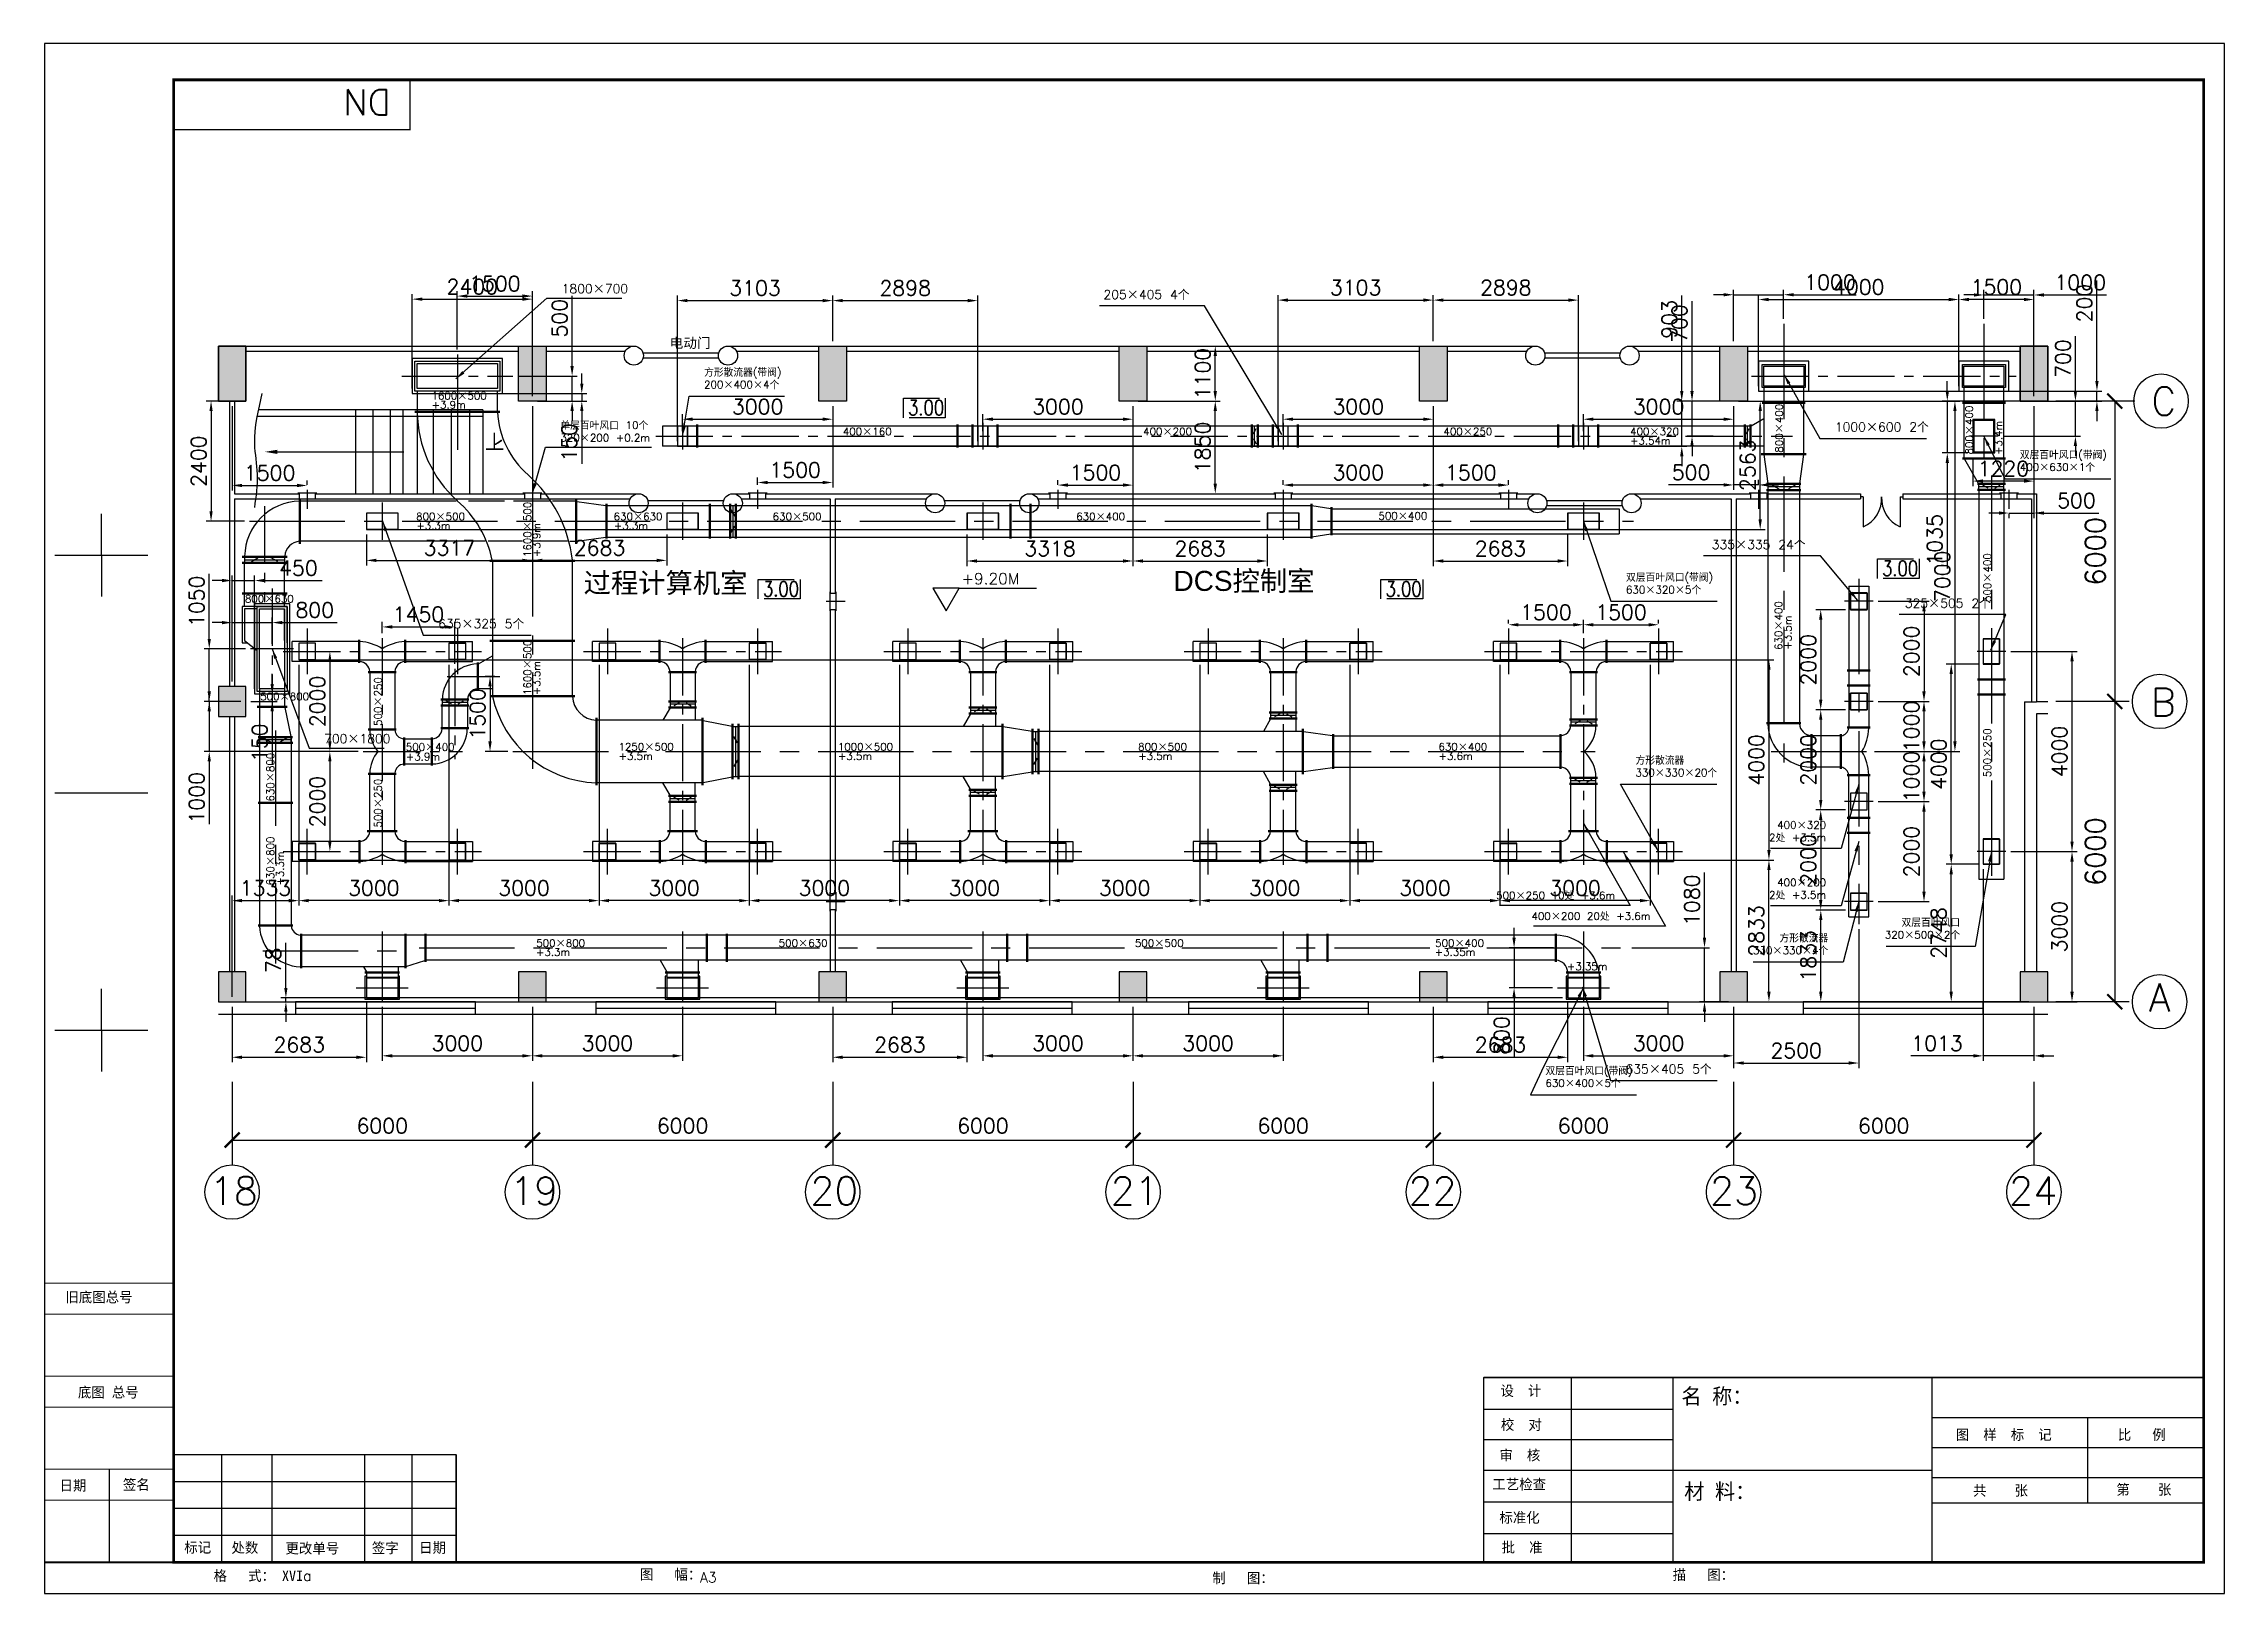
# Model space of a CAD drawing. Extents: x 209403 to 307023, y -44422 to 4539.
# Drawn here: x 209403 to 252973, y -44422 to -13460 of the extents above; entities that cross this region are included whole.
import ezdxf

# ---------------------------------------------------------------- set-up
doc = ezdxf.new("R2010")
doc.units = 0
doc.header["$LTSCALE"] = 60
for name, pattern in [('ACAD_ISO02W100', [15, 12, -3]), ('CENTER', [50.8, 31.75, -6.35, 6.35, -6.35]), ('CENTER2', [28.575, 19.05, -3.175, 3.175, -3.175])]:
    doc.linetypes.add(name, pattern=pattern)
doc.layers.get('0').update_dxf_attribs({"linetype": 'CONTINUOUS'})
doc.layers.get('DEFPOINTS').update_dxf_attribs({"linetype": 'CONTINUOUS'})
for name, color, linetype in [('SMPEN_THICK', 7, 'CONTINUOUS'), ('二层楼面', 7, 'CONTINUOUS'), ('吊顶开孔', 7, 'CONTINUOUS'), ('工艺', 7, 'CONTINUOUS'), ('空调风管', 7, 'CONTINUOUS'), ('立柱', 7, 'CONTINUOUS'), ('边部夹层', 7, 'CONTINUOUS')]:
    doc.layers.add(name, color=color, linetype=linetype)
doc.styles.get("Standard").update_dxf_attribs({"font": 'txt.shx', "height": 300})
doc.styles.add('STYLE4', font='', dxfattribs={"height": 300})
doc.styles.add('WINDOW', font='TXT.shx', dxfattribs={"width": 0.8, "height": 300})
doc.styles.get('STYLE4').set_extended_font_data('SimSun')
doc.dimstyles.get("Standard").update_dxf_attribs({"dimscale": 0, "dimtxt": 2, "dimasz": 200, "dimexe": 100, "dimexo": 100, "dimgap": 100, "dimtad": 1, "dimdec": 0, "dimdsep": 46, "dimtxsty": 'Standard', "dimcen": 0, "dimclrd": 5, "dimclre": 5, "dimclrt": 5, "dimadec": 0, "dimazin": 0, "dimtfac": 1, "dimtdec": 4, "dimtmove": 0, "dimatfit": 0, "dimfxl": 1, "dimtolj": 1, "dimtzin": 0, "dimarcsym": 0})

msp = doc.modelspace()

# ---------------------------------------------------------------- texts
at = {"color": 4}
msp.add_text('DN', height=516.03, rotation=180, dxfattribs=at).set_placement((216345, -14375.8))
at = {"color": 0, "linetype": 'ByBlock', "char_height": 300, "attachment_point": 5}
for insert in [(216168.5, -35080.5), (222168.5, -35080.5), (228168.5, -35080.5), (234168.5, -35080.5), (240168.5, -35080.5), (246168.5, -35080.5)]:
    msp.add_mtext('\\A1;6000', dxfattribs=dict(at, insert=insert))
at = {"layer": 'SMPEN_THICK', "color": 4, "attachment_point": 1}
for s, insert, char_height, width in [('\\fTxt|b0|i0|c134|p2;旧底图总号', (209836.5, -38400.1), 206.411, 10626.088), ('\\fTxt|b0|i0|c134|p2;底图 总号', (210088, -40300.7), 206.411, 5393.545), ('\\fTxt|b0|i0|c134|p2;设  计', (238509.8, -40269.9), 206.411, 2733.48), ('\\fTxt|b0|i0|c134|p2;名 称：', (242124.9, -40326.6), 309.617, 4270.176), ('\\fTxt|b0|i0|c134|p2;校  对', (238518.3, -40949.2), 206.411, 3753.224), ('\\fTxt|b0|i0|c134|p2;图  样  标  记', (247607.5, -41148), 206.411, 5149.819), ('\\fTxt|b0|i0|c134|p2;比   例', (250845, -41148), 206.411, 11732.038), ('\\fTxt|b0|i0|c134|p2;审  核', (238488.6, -41557.8), 206.411, 2974.251), ('\\fTxt|b0|i0|c134|p2;日期', (209721.5, -42160.7), 206.411, 4427.537), ('\\fTxt|b0|i0|c134|p2;签名', (210986.8, -42145), 206.411, 4025.035), ('\\fTxt|b0|i0|c134|p2;工艺检查', (238348.3, -42138), 206.411, 2875.112), ('\\fTxt|b0|i0|c134|p2;材 料：', (242181.5, -42230), 309.617, 4971.25), ('\\fTxt|b0|i0|c134|p2;共    张', (247951.2, -42262.1), 206.411, 7434.837), ('\\fTxt|b0|i0|c134|p2;第    张', (250816, -42243.8), 206.411, 4842.875), ('\\fTxt|b0|i0|c134|p2;标准化', (238488.6, -42803.2), 206.411, 2761.805), ('\\fTxt|b0|i0|c134|p2;标记', (212213.3, -43400.5), 206.411, 9660.08), ('\\fTxt|b0|i0|c134|p2;处数', (213155.4, -43403.8), 206.411, 11431.095), ('\\fTxt|b0|i0|c134|p2;更改单号', (214234.2, -43417.1), 206.411, 6037.551), ('\\fTxt|b0|i0|c134|p2;签字', (215961.2, -43411.3), 206.411, 4105.535), ('\\fTxt|b0|i0|c134|p2;日期', (216904, -43404.7), 206.411, 5715.549), ('\\fTxt|b0|i0|c134|p2;批  准', (238532.5, -43397.6), 206.411, 1161.374), ('\\fTxt|b0|i0|c134|p2;格   式： XVI\\Ftxt.shx;a', (212798.4, -43964.9), 206.411, 10062.585), ('\\fTxt|b0|i0|c134|p2;图   幅：', (221317.6, -43939.9), 206.411, 9096.575), ('A3', (222515.1, -43997.7), 206.41, 28095.56), ('\\fTxt|b0|i0|c134|p2;制   图：', (232753.2, -44011.2), 206.411, 9660.08), ('\\fTxt|b0|i0|c134|p2;描   图：', (241950.6, -43946.3), 206.411, 8130.567)]:
    msp.add_mtext(s, dxfattribs=dict(at, insert=insert, char_height=char_height, width=width))
at = {"layer": '二层楼面', "width": 12291.7, "attachment_point": 1, "style": 'STYLE4'}
for s, insert, char_height in [('电动门', (221910.4, -19340), 200), ('{\\fArial|b0|i0|c0|p32;DCS}控制室', (231977.3, -23993.8), 400), ('{\\fSimSun|b0|i0|c134|p32;过程}计算机室', (220191.2, -24034.7), 400)]:
    msp.add_mtext(s, dxfattribs=dict(at, insert=insert, char_height=char_height))
at = {"layer": '二层楼面', "extrusion": (0, 0, -1), "insert": (218220.5, -21399.1), "char_height": 300, "attachment_point": 4, "text_direction": (1, 0, 0)}
msp.add_mtext('\\A1;\\fTxt|b0|i0|c134|p2;下', dxfattribs=at)
at = {"layer": '吊顶开孔', "color": 5, "char_height": 180}
for s, insert, attachment_point in [('\\A1;1800\\fTxt|b0|i0|c134|p2;×\\Ftxt.shx;700 ', (219754.3, -18356.7), 4), ('\\A1;205\\fTxt|b0|i0|c134|p2;×\\Ftxt.shx;405 4\\fTxt|b0|i0|c134|p2;个', (232297.1, -18482.4), 6), ('\\A1;1000\\fTxt|b0|i0|c134|p2;×\\Ftxt.shx;600 2\\fTxt|b0|i0|c134|p2;个', (245192.8, -21127.6), 4), ('\\A1;335\\fTxt|b0|i0|c134|p2;×\\Ftxt.shx;335 24\\fTxt|b0|i0|c134|p2;个', (244605.4, -23476.6), 6), ('\\A1;325\\fTxt|b0|i0|c134|p2;×\\Ftxt.shx;505 2\\fTxt|b0|i0|c134|p2;个', (248308.1, -24649.2), 6), ('\\A1;635\\fTxt|b0|i0|c134|p2;×\\Ftxt.shx;325 5\\fTxt|b0|i0|c134|p2;个', (217285.3, -25058.9), 4), ('\\A1;700\\fTxt|b0|i0|c134|p2;×\\Ftxt.shx;1800', (215007.3, -27347), 4), ('\\A1;635\\fTxt|b0|i0|c134|p2;×\\Ftxt.shx;405 5\\fTxt|b0|i0|c134|p2;个', (241009.7, -33954.9), 4)]:
    msp.add_mtext(s, dxfattribs=dict(at, insert=insert, attachment_point=attachment_point))
at = {"layer": '空调风管', "color": 5, "char_height": 150}
for s, insert, attachment_point in [('\\fTxt|b0|i0|c134|p2;\\C3;方形散流器\\Ftxt.shx;(\\fTxt|b0|i0|c134|p2;带阀\\Ftxt.shx;)\\P200\\fTxt|b0|i0|c134|p2;×\\Ftxt.shx;400\\fTxt|b0|i0|c134|p2;×\\Ftxt.shx;4\\fTxt|b0|i0|c134|p2;个', (222598, -20156.5), 4), ('\\fTxt|b0|i0|c134|p2;\\C3;双层百叶风口\\Ftxt.shx;(\\fTxt|b0|i0|c134|p2;带阀\\Ftxt.shx;)\\P400\\fTxt|b0|i0|c134|p2;×\\Ftxt.shx;630\\fTxt|b0|i0|c134|p2;×\\Ftxt.shx;1\\fTxt|b0|i0|c134|p2;个', (248886, -21804), 4), ('\\fTxt|b0|i0|c134|p2;\\C3;双层百叶风口\\Ftxt.shx;(\\fTxt|b0|i0|c134|p2;带阀\\Ftxt.shx;)\\P630\\fTxt|b0|i0|c134|p2;×\\Ftxt.shx;320\\fTxt|b0|i0|c134|p2;×\\Ftxt.shx;5\\fTxt|b0|i0|c134|p2;个', (241017.6, -24252.9), 4), ('\\fTxt|b0|i0|c134|p2;\\C3;方形散流器\\P\\Ftxt.shx;330\\fTxt|b0|i0|c134|p2;×\\Ftxt.shx;330\\fTxt|b0|i0|c134|p2;×\\Ftxt.shx;20\\fTxt|b0|i0|c134|p2;个', (241207.7, -27908), 4), ('\\C3;400\\fTxt|b0|i0|c134|p2;×\\Ftxt.shx;320\\P2\\fTxt|b0|i0|c134|p2;处\\Ftxt.shx; +3.5m   ', (245015.5, -29204.3), 6), ('\\C3;500\\fTxt|b0|i0|c134|p2;×\\Ftxt.shx;250 10\\fTxt|b0|i0|c134|p2;处\\Ftxt.shx; +3.6m', (240800.4, -30486.3), 6), ('\\C3;400\\fTxt|b0|i0|c134|p2;×\\Ftxt.shx;200\\P2\\fTxt|b0|i0|c134|p2;处\\Ftxt.shx; +3.5m   ', (245015.5, -30351), 6), ('\\C3;400\\fTxt|b0|i0|c134|p2;×\\Ftxt.shx;200 20\\fTxt|b0|i0|c134|p2;处\\Ftxt.shx; +3.6m', (241506.1, -30899.6), 6), ('\\A1;\\fTxt|b0|i0|c134|p2;\\C3;双层百叶风口\\P\\Ftxt.shx;320\\fTxt|b0|i0|c134|p2;×\\Ftxt.shx;500\\fTxt|b0|i0|c134|p2;×\\Ftxt.shx;2\\fTxt|b0|i0|c134|p2;个', (247692.5, -31147.7), 6), ('\\fTxt|b0|i0|c134|p2;\\C3;方形散流器\\P\\Ftxt.shx;330\\fTxt|b0|i0|c134|p2;×\\Ftxt.shx;330\\fTxt|b0|i0|c134|p2;×\\Ftxt.shx;4\\fTxt|b0|i0|c134|p2;个', (245058.8, -31459.1), 6)]:
    msp.add_mtext(s, dxfattribs=dict(at, insert=insert, attachment_point=attachment_point))
at = {"layer": '空调风管', "color": 3, "char_height": 150, "attachment_point": 1, "style": 'STYLE4'}
for s, insert, width in [('\\Ftxt.shx;1600\\fTxt|b0|i0|c134|p2;×\\Ftxt.shx;500', (217152.4, -20419.2), 1647.5), ('\\Ftxt.shx;+3.9m', (217154.5, -20601.5), 994.5), ('\\Ftxt.shx;400\\fTxt|b0|i0|c134|p2;×\\Ftxt.shx;160', (225370.6, -21135.2), 1647.5), ('\\Ftxt.shx;400\\fTxt|b0|i0|c134|p2;×\\Ftxt.shx;200', (231370.6, -21135.2), 1647.5), ('\\Ftxt.shx;400\\fTxt|b0|i0|c134|p2;×\\Ftxt.shx;250', (237370.6, -21135.2), 1647.5), ('\\Ftxt.shx;400\\fTxt|b0|i0|c134|p2;×\\Ftxt.shx;320', (241100.6, -21135.2), 1647.5), ('\\Ftxt.shx;+3.54m', (241099, -21318), 994.5), ('\\Ftxt.shx;800\\fTxt|b0|i0|c134|p2;×\\Ftxt.shx;500', (216845.4, -22833.2), 1647.5), ('\\Ftxt.shx;+3.3m', (216850.4, -23014.8), 994.5), ('\\Ftxt.shx;630\\fTxt|b0|i0|c134|p2;×\\Ftxt.shx;630', (220791.7, -22833.2), 1647.5), ('\\Ftxt.shx;+3.3m', (220796.7, -23014.8), 994.5), ('\\Ftxt.shx;630\\fTxt|b0|i0|c134|p2;×\\Ftxt.shx;500', (223969.3, -22833.2), 1647.5), ('\\Ftxt.shx;630\\fTxt|b0|i0|c134|p2;×\\Ftxt.shx;400', (230033.9, -22833.2), 1647.5), ('\\Ftxt.shx;500\\fTxt|b0|i0|c134|p2;×\\Ftxt.shx;400', (236072.3, -22821.9), 1647.5), ('\\Ftxt.shx;800\\fTxt|b0|i0|c134|p2;×\\Ftxt.shx;630', (213424.5, -24477.6), 1647.5), ('\\Ftxt.shx;500\\fTxt|b0|i0|c134|p2;×\\Ftxt.shx;800', (213730.5, -26427.9), 1647.5), ('\\Ftxt.shx;500\\fTxt|b0|i0|c134|p2;×\\Ftxt.shx;400', (216638.6, -27437.8), 1353.2), ('\\Ftxt.shx;1250\\fTxt|b0|i0|c134|p2;×\\Ftxt.shx;500', (220888.3, -27433.2), 1647.5), ('\\Ftxt.shx;1000\\fTxt|b0|i0|c134|p2;×\\Ftxt.shx;500', (225270.7, -27433.2), 1647.5), ('\\Ftxt.shx;800\\fTxt|b0|i0|c134|p2;×\\Ftxt.shx;500', (231270.7, -27433.2), 1647.5), ('\\Ftxt.shx;630\\fTxt|b0|i0|c134|p2;×\\Ftxt.shx;400', (237270.7, -27433.2), 1647.5), ('\\Ftxt.shx;+3.9m', (216640.3, -27629.5), 678.9), ('\\Ftxt.shx;+3.5m', (220890.6, -27618.2), 994.5), ('\\Ftxt.shx;+3.5m', (225273, -27618.2), 994.5), ('\\Ftxt.shx;+3.5m', (231273, -27618.2), 994.5), ('\\Ftxt.shx;+3.6m', (237273, -27618.2), 994.5), ('\\Ftxt.shx;500\\fTxt|b0|i0|c134|p2;×\\Ftxt.shx;800', (219245.6, -31355.2), 1647.5), ('\\Ftxt.shx;500\\fTxt|b0|i0|c134|p2;×\\Ftxt.shx;630', (224089.2, -31355.2), 1647.5), ('\\Ftxt.shx;500\\fTxt|b0|i0|c134|p2;×\\Ftxt.shx;500', (231205.3, -31355.2), 1647.5), ('\\Ftxt.shx;500\\fTxt|b0|i0|c134|p2;×\\Ftxt.shx;400', (237205.3, -31355.2), 1647.5), ('\\Ftxt.shx;+3.3m', (219240.7, -31535.6), 994.5), ('\\Ftxt.shx;+3.35m', (237197.8, -31534.9), 994.5), ('\\Ftxt.shx;+3.35m', (239836.4, -31819.7), 994.5)]:
    msp.add_mtext(s, dxfattribs=dict(at, insert=insert, width=width))
at = {"layer": '空调风管', "color": 3, "char_height": 150, "attachment_point": 1, "rotation": 90, "style": 'STYLE4'}
for s, insert, width in [('\\Ftxt.shx;800\\fTxt|b0|i0|c134|p2;×\\Ftxt.shx;400', (244002.5, -21631.9), 1647.5), ('\\Ftxt.shx;800\\fTxt|b0|i0|c134|p2;×\\Ftxt.shx;400', (247799.5, -21668.8), 1647.5), ('\\Ftxt.shx;+3.4m', (248383.2, -21677.5), 994.5), ('\\Ftxt.shx;1600\\fTxt|b0|i0|c134|p2;×\\Ftxt.shx;500', (218993.4, -23717.1), 1647.5), ('\\Ftxt.shx;+3.9m', (219175.7, -23719.7), 994.5), ('\\Ftxt.shx;500\\fTxt|b0|i0|c134|p2;×\\Ftxt.shx;400', (248162.2, -24615.9), 1647.5), ('\\Ftxt.shx;630\\fTxt|b0|i0|c134|p2;×\\Ftxt.shx;400', (243991.3, -25573.1), 1647.5), ('\\Ftxt.shx;+3.5m', (244173, -25568.1), 994.5), ('\\Ftxt.shx;1600\\fTxt|b0|i0|c134|p2;×\\Ftxt.shx;500', (218993.4, -26474.2), 1647.5), ('\\Ftxt.shx;500\\fTxt|b0|i0|c134|p2;×\\Ftxt.shx;250', (216008.5, -27091.8), 1647.5), ('\\Ftxt.shx;+3.5m', (219175.7, -26476.8), 994.5), ('\\Ftxt.shx;500\\fTxt|b0|i0|c134|p2;×\\Ftxt.shx;250', (248162.2, -28115.9), 1647.5), ('\\Ftxt.shx;630\\fTxt|b0|i0|c134|p2;×\\Ftxt.shx;800', (213858.4, -28602.9), 1647.5), ('\\Ftxt.shx;500\\fTxt|b0|i0|c134|p2;×\\Ftxt.shx;250', (216008.5, -29121.5), 1647.5), ('\\Ftxt.shx;630\\fTxt|b0|i0|c134|p2;×\\Ftxt.shx;800', (213858.4, -30277.4), 1647.5), ('\\Ftxt.shx;+3.3m', (214052.1, -30280.3), 994.5)]:
    msp.add_mtext(s, dxfattribs=dict(at, insert=insert, width=width))
at = {"layer": '空调风管', "color": 3, "char_height": 150, "attachment_point": 4}
for s, insert in [('\\fTxt|b0|i0|c134|p2;单层百叶风口\\Ftxt.shx; 10\\fTxt|b0|i0|c134|p2;个\\P\\Ftxt.shx;320\\fTxt|b0|i0|c134|p2;×\\Ftxt.shx;200 +0.2m', (219727.1, -21208.9)), ('\\fTxt|b0|i0|c134|p2;双层百叶风口\\Ftxt.shx;(\\fTxt|b0|i0|c134|p2;带阀\\Ftxt.shx;)\\P630\\fTxt|b0|i0|c134|p2;×\\Ftxt.shx;400\\fTxt|b0|i0|c134|p2;×\\Ftxt.shx;5\\fTxt|b0|i0|c134|p2;个', (239408.4, -34110.3))]:
    msp.add_mtext(s, dxfattribs=dict(at, insert=insert))
at = {"layer": '立柱'}
for s, p in [('C', (251509.1, -20883.4)), ('B', (251499.2, -26896.1)), ('A', (251462.3, -32798.2)), ('18', (212721.9, -36658.1)), ('19', (218721.9, -36658.1)), ('20', (224721.9, -36658.1)), ('21', (230721.9, -36658.1)), ('22', (236671.1, -36658.1)), ('23', (242696, -36658.1)), ('24', (248671.1, -36658.1))]:
    msp.add_text(s, height=560, dxfattribs=at).set_placement(p)
at = {"layer": '立柱', "color": 0, "linetype": 'ByBlock', "char_height": 400, "attachment_point": 5, "rotation": 90}
for insert in [(250394.9, -23602.2), (250394.9, -29602.2)]:
    msp.add_mtext('\\A1;6000', dxfattribs=dict(at, insert=insert))
at = {"layer": '边部夹层'}
msp.add_text('+9.20M', height=225, dxfattribs=at).set_placement((227740.4, -24262.5))
at = {"layer": '边部夹层', "linetype": 'ACAD_ISO02W100', "char_height": 300, "width": 1575.99, "attachment_point": 1, "style": 'WINDOW'}
for insert in [(226674.8, -20583.4), (246134.8, -23793.4), (223774.8, -24203.4), (236214.8, -24203.4)]:
    msp.add_mtext('3.00', dxfattribs=dict(at, insert=insert))

# ---------------------------------------------------------------- blocks, each defined once
blk = doc.blocks.new('_ARCHTICK')
at = {"color": 0, "linetype": 'ByBlock', "const_width": 0.15}
blk.add_lwpolyline([(-0.5, -0.5), (0.5, 0.5)], dxfattribs=at)
blk = doc.blocks.new('*D2')
at = {"color": 5, "linetype": 'ByBlock', "transparency": 16777216}
for p, q in [((242586, -31322), (242586, -30022)), ((241134, -31522), (242686, -31522)), ((242586, -32602), (242586, -31522)), ((243068, -32602), (242486, -32602)), ((242586, -32802), (242586, -33002))]:
    blk.add_line(p, q, dxfattribs=at)
for points in [[(242553, -31322), (242620, -31322), (242586, -31522)], [(242553, -32802), (242620, -32802), (242586, -32602)]]:
    blk.add_solid(points, dxfattribs=at)
at = {"layer": 'DEFPOINTS', "color": 0, "linetype": 'ByBlock', "transparency": 16777216}
for p in [(241034, -31522), (242586, -31522), (243168, -32602)]:
    blk.add_point(p, dxfattribs=at)
at = {"color": 5, "linetype": 'ByBlock', "transparency": 16777216, "insert": (242336, -30572), "char_height": 300, "attachment_point": 5, "rotation": 90}
blk.add_mtext('\\A1;1080', dxfattribs=at)
blk = doc.blocks.new('*D3')
at = {"color": 5, "linetype": 'ByBlock', "transparency": 16777216}
for p, q in [((238782, -31322), (238782, -31122)), ((239571, -31522), (238682, -31522)), ((238782, -31522), (238782, -32322)), ((239550, -32322), (238682, -32322)), ((238782, -32522), (238782, -33724))]:
    blk.add_line(p, q, dxfattribs=at)
for points in [[(238748, -31322), (238815, -31322), (238782, -31522)], [(238748, -32522), (238815, -32522), (238782, -32322)]]:
    blk.add_solid(points, dxfattribs=at)
at = {"layer": 'DEFPOINTS', "color": 0, "linetype": 'ByBlock', "transparency": 16777216}
for p in [(239671, -31522), (238782, -32322), (239650, -32322)]:
    blk.add_point(p, dxfattribs=at)
at = {"color": 5, "linetype": 'ByBlock', "transparency": 16777216, "insert": (238532, -33274), "char_height": 300, "attachment_point": 5, "rotation": 90}
blk.add_mtext('\\A1;800', dxfattribs=at)
blk = doc.blocks.new('窗3615')
at = {"layer": '二层楼面', "color": 4}
blk.add_line((19203, 115349), (19203, 111749), dxfattribs=at)
blk.add_lwpolyline([(19078, 111749), (19328, 111749), (19328, 115349), (19078, 115349)], close=True, dxfattribs=at)
blk = doc.blocks.new('*D4')
at = {"color": 5, "linetype": 'ByBlock', "transparency": 16777216}
for p, q in [((217668, -19573), (217668, -18404)), ((217868, -18504), (218968, -18504)), ((219168, -19402), (219168, -18404))]:
    blk.add_line(p, q, dxfattribs=at)
for points in [[(217868, -18470), (217868, -18537), (217668, -18504)], [(218968, -18470), (218968, -18537), (219168, -18504)]]:
    blk.add_solid(points, dxfattribs=at)
at = {"layer": 'DEFPOINTS', "color": 0, "linetype": 'ByBlock', "transparency": 16777216}
for p in [(219168, -18504), (219168, -19502), (217668, -19673)]:
    blk.add_point(p, dxfattribs=at)
at = {"color": 5, "linetype": 'ByBlock', "transparency": 16777216, "insert": (218418, -18254), "char_height": 300, "attachment_point": 5}
blk.add_mtext('\\A1;1500', dxfattribs=at)
blk = doc.blocks.new('*D5')
at = {"color": 5, "linetype": 'ByBlock', "transparency": 16777216}
for p, q in [((242968, -18477), (242768, -18477)), ((243168, -19402), (243168, -18377)), ((243168, -18477), (244168, -18477)), ((244168, -18958), (244168, -18377)), ((244368, -18477), (245618, -18477))]:
    blk.add_line(p, q, dxfattribs=at)
for points in [[(242968, -18444), (242968, -18510), (243168, -18477)], [(244368, -18444), (244368, -18510), (244168, -18477)]]:
    blk.add_solid(points, dxfattribs=at)
at = {"layer": 'DEFPOINTS', "color": 0, "linetype": 'ByBlock', "transparency": 16777216}
for p in [(244168, -18477), (244168, -19058), (243168, -19502)]:
    blk.add_point(p, dxfattribs=at)
at = {"color": 5, "linetype": 'ByBlock', "transparency": 16777216, "insert": (245093, -18227), "char_height": 300, "attachment_point": 5}
blk.add_mtext('\\A1;1000', dxfattribs=at)
blk = doc.blocks.new('*D6')
at = {"color": 5, "linetype": 'ByBlock', "transparency": 16777216}
for p, q in [((247968, -18482), (247768, -18482)), ((248168, -18958), (248168, -18382)), ((248168, -18482), (249168, -18482)), ((249168, -19402), (249168, -18382)), ((249368, -18482), (250618, -18482))]:
    blk.add_line(p, q, dxfattribs=at)
for points in [[(247968, -18448), (247968, -18515), (248168, -18482)], [(249368, -18448), (249368, -18515), (249168, -18482)]]:
    blk.add_solid(points, dxfattribs=at)
at = {"layer": 'DEFPOINTS', "color": 0, "linetype": 'ByBlock', "transparency": 16777216}
for p in [(249168, -18482), (248168, -19058), (249168, -19502)]:
    blk.add_point(p, dxfattribs=at)
at = {"color": 5, "linetype": 'ByBlock', "transparency": 16777216, "insert": (250093, -18232), "char_height": 300, "attachment_point": 5}
blk.add_mtext('\\A1;1000', dxfattribs=at)
blk = doc.blocks.new('*D7')
at = {"color": 5, "linetype": 'ByBlock', "transparency": 16777216}
for p, q in [((242337, -20402), (242337, -18603)), ((243068, -20602), (242237, -20602)), ((242337, -21302), (242337, -20602)), ((242762, -21302), (242237, -21302)), ((242337, -21502), (242337, -21702))]:
    blk.add_line(p, q, dxfattribs=at)
for points in [[(242303, -20402), (242370, -20402), (242337, -20602)], [(242303, -21502), (242370, -21502), (242337, -21302)]]:
    blk.add_solid(points, dxfattribs=at)
at = {"layer": 'DEFPOINTS', "color": 0, "linetype": 'ByBlock', "transparency": 16777216}
for p in [(242337, -20602), (243168, -20602), (242862, -21302)]:
    blk.add_point(p, dxfattribs=at)
at = {"color": 5, "linetype": 'ByBlock', "transparency": 16777216, "insert": (242087, -19053), "char_height": 300, "attachment_point": 5, "rotation": 90}
blk.add_mtext('\\A1;700', dxfattribs=at)
blk = doc.blocks.new('*D8')
at = {"color": 5, "linetype": 'ByBlock', "transparency": 16777216}
for p, q in [((245668, -31154), (245668, -33926)), ((243168, -32702), (243168, -33926)), ((243368, -33826), (245468, -33826))]:
    blk.add_line(p, q, dxfattribs=at)
for points in [[(243368, -33793), (243368, -33859), (243168, -33826)], [(245468, -33793), (245468, -33859), (245668, -33826)]]:
    blk.add_solid(points, dxfattribs=at)
at = {"layer": 'DEFPOINTS', "color": 0, "linetype": 'ByBlock', "transparency": 16777216}
for p in [(245668, -31054), (243168, -32602), (245668, -33826)]:
    blk.add_point(p, dxfattribs=at)
at = {"color": 5, "linetype": 'ByBlock', "transparency": 16777216, "insert": (244418, -33576), "char_height": 300, "attachment_point": 5}
blk.add_mtext('\\A1;2500', dxfattribs=at)
blk = doc.blocks.new('*D9')
at = {"color": 5, "linetype": 'ByBlock', "transparency": 16777216}
for p, q in [((243268, -20602), (247690, -20602)), ((247590, -20802), (247590, -27402)), ((245983, -27602), (247690, -27602))]:
    blk.add_line(p, q, dxfattribs=at)
for points in [[(247557, -20802), (247623, -20802), (247590, -20602)], [(247557, -27402), (247623, -27402), (247590, -27602)]]:
    blk.add_solid(points, dxfattribs=at)
at = {"layer": 'DEFPOINTS', "color": 0, "linetype": 'ByBlock', "transparency": 16777216}
for p in [(243168, -20602), (245883, -27602), (247590, -27602)]:
    blk.add_point(p, dxfattribs=at)
at = {"color": 5, "linetype": 'ByBlock', "transparency": 16777216, "insert": (247340, -24102), "char_height": 300, "attachment_point": 5, "rotation": 90}
blk.add_mtext('\\A1;7000', dxfattribs=at)
blk = doc.blocks.new('*D10')
at = {"color": 5, "linetype": 'ByBlock', "transparency": 16777216}
for p, q in [((248705, -29602), (250029, -29602)), ((249929, -32402), (249929, -29802)), ((249268, -32602), (250029, -32602))]:
    blk.add_line(p, q, dxfattribs=at)
for points in [[(249896, -29802), (249963, -29802), (249929, -29602)], [(249896, -32402), (249963, -32402), (249929, -32602)]]:
    blk.add_solid(points, dxfattribs=at)
at = {"layer": 'DEFPOINTS', "color": 0, "linetype": 'ByBlock', "transparency": 16777216}
for p in [(248605, -29602), (249929, -29602), (249168, -32602)]:
    blk.add_point(p, dxfattribs=at)
at = {"color": 5, "linetype": 'ByBlock', "transparency": 16777216, "insert": (249679, -31102), "char_height": 300, "attachment_point": 5, "rotation": 90}
blk.add_mtext('\\A1;3000', dxfattribs=at)
blk = doc.blocks.new('*D11')
at = {"layer": 'DEFPOINTS', "color": 0, "transparency": 16777216}
for p in [(248605, -25602), (249929, -25602), (248605, -29602)]:
    blk.add_point(p, dxfattribs=at)
at = {"layer": '空调风管', "color": 5, "transparency": 16777216}
for p, q in [((248705, -25602), (250029, -25602)), ((249929, -29402), (249929, -25802))]:
    blk.add_line(p, q, dxfattribs=at)
for points in [[(249896, -25802), (249963, -25802), (249929, -25602)], [(249896, -29402), (249963, -29402), (249929, -29602)]]:
    blk.add_solid(points, dxfattribs=at)
at = {"layer": '空调风管', "color": 5, "transparency": 16777216, "insert": (249679, -27602), "char_height": 300, "attachment_point": 5, "rotation": 90}
blk.add_mtext('\\A1;4000', dxfattribs=at)
blk = doc.blocks.new('*D12')
at = {"color": 5, "linetype": 'ByBlock', "transparency": 16777216}
for p, q in [((249997, -20402), (249997, -19302)), ((249268, -20602), (250097, -20602)), ((249997, -21302), (249997, -20602)), ((248555, -21302), (250097, -21302)), ((249997, -21502), (249997, -21702))]:
    blk.add_line(p, q, dxfattribs=at)
for points in [[(249963, -20402), (250030, -20402), (249997, -20602)], [(249963, -21502), (250030, -21502), (249997, -21302)]]:
    blk.add_solid(points, dxfattribs=at)
at = {"layer": 'DEFPOINTS', "color": 0, "linetype": 'ByBlock', "transparency": 16777216}
for p in [(249168, -20602), (249997, -20602), (248455, -21302)]:
    blk.add_point(p, dxfattribs=at)
at = {"color": 5, "linetype": 'ByBlock', "transparency": 16777216, "insert": (249747, -19752), "char_height": 300, "attachment_point": 5, "rotation": 90}
blk.add_mtext('\\A1;700', dxfattribs=at)
blk = doc.blocks.new('*D13')
at = {"color": 5, "linetype": 'ByBlock', "transparency": 16777216}
for p, q in [((249168, -20702), (249168, -22938)), ((248468, -22838), (248268, -22838)), ((248668, -22838), (249168, -22838)), ((248668, -22852), (248668, -22938)), ((249368, -22838), (250468, -22838))]:
    blk.add_line(p, q, dxfattribs=at)
for points in [[(248468, -22805), (248468, -22872), (248668, -22838)], [(249368, -22805), (249368, -22872), (249168, -22838)]]:
    blk.add_solid(points, dxfattribs=at)
at = {"layer": 'DEFPOINTS', "color": 0, "linetype": 'ByBlock', "transparency": 16777216}
for p in [(249168, -20602), (248668, -22752), (249168, -22838)]:
    blk.add_point(p, dxfattribs=at)
at = {"color": 5, "linetype": 'ByBlock', "transparency": 16777216, "insert": (250018, -22588), "char_height": 300, "attachment_point": 5}
blk.add_mtext('\\A1;500', dxfattribs=at)
blk = doc.blocks.new('*D14')
at = {"color": 5, "linetype": 'ByBlock', "transparency": 16777216}
for p, q in [((243168, -20702), (243168, -22377)), ((243668, -22272), (243668, -22177)), ((242968, -22277), (241868, -22277)), ((243668, -22277), (243168, -22277)), ((243868, -22277), (244068, -22277))]:
    blk.add_line(p, q, dxfattribs=at)
for points in [[(242968, -22244), (242968, -22310), (243168, -22277)], [(243868, -22244), (243868, -22310), (243668, -22277)]]:
    blk.add_solid(points, dxfattribs=at)
at = {"layer": 'DEFPOINTS', "color": 0, "linetype": 'ByBlock', "transparency": 16777216}
for p in [(243168, -20602), (243168, -22277), (243668, -22372)]:
    blk.add_point(p, dxfattribs=at)
at = {"color": 5, "linetype": 'ByBlock', "transparency": 16777216, "insert": (242318, -22027), "char_height": 300, "attachment_point": 5}
blk.add_mtext('\\A1;500', dxfattribs=at)
blk = doc.blocks.new('*D15')
at = {"color": 5, "linetype": 'ByBlock', "transparency": 16777216}
for p, q in [((237168, -20702), (237168, -22379)), ((234168, -22272), (234168, -22179)), ((236968, -22279), (234368, -22279))]:
    blk.add_line(p, q, dxfattribs=at)
for points in [[(234368, -22246), (234368, -22313), (234168, -22279)], [(236968, -22246), (236968, -22313), (237168, -22279)]]:
    blk.add_solid(points, dxfattribs=at)
at = {"layer": 'DEFPOINTS', "color": 0, "linetype": 'ByBlock', "transparency": 16777216}
for p in [(237168, -20602), (234168, -22279), (234168, -22372)]:
    blk.add_point(p, dxfattribs=at)
at = {"color": 5, "linetype": 'ByBlock', "transparency": 16777216, "insert": (235668, -22029), "char_height": 300, "attachment_point": 5}
blk.add_mtext('\\A1;3000', dxfattribs=at)
blk = doc.blocks.new('*D16')
at = {"color": 5, "linetype": 'ByBlock', "transparency": 16777216}
for p, q in [((237168, -20702), (237168, -22380)), ((238668, -22272), (238668, -22180)), ((238468, -22280), (237368, -22280))]:
    blk.add_line(p, q, dxfattribs=at)
for points in [[(237368, -22246), (237368, -22313), (237168, -22280)], [(238468, -22246), (238468, -22313), (238668, -22280)]]:
    blk.add_solid(points, dxfattribs=at)
at = {"layer": 'DEFPOINTS', "color": 0, "linetype": 'ByBlock', "transparency": 16777216}
for p in [(237168, -20602), (237168, -22280), (238668, -22372)]:
    blk.add_point(p, dxfattribs=at)
at = {"color": 5, "linetype": 'ByBlock', "transparency": 16777216, "insert": (237918, -22030), "char_height": 300, "attachment_point": 5}
blk.add_mtext('\\A1;1500', dxfattribs=at)
blk = doc.blocks.new('*D17')
at = {"color": 5, "linetype": 'ByBlock', "transparency": 16777216}
for p, q in [((231168, -20702), (231168, -22380)), ((229668, -22272), (229668, -22180)), ((229868, -22280), (230968, -22280))]:
    blk.add_line(p, q, dxfattribs=at)
for points in [[(229868, -22246), (229868, -22313), (229668, -22280)], [(230968, -22246), (230968, -22313), (231168, -22280)]]:
    blk.add_solid(points, dxfattribs=at)
at = {"layer": 'DEFPOINTS', "color": 0, "linetype": 'ByBlock', "transparency": 16777216}
for p in [(231168, -20602), (229668, -22372), (231168, -22280)]:
    blk.add_point(p, dxfattribs=at)
at = {"color": 5, "linetype": 'ByBlock', "transparency": 16777216, "insert": (230418, -22030), "char_height": 300, "attachment_point": 5}
blk.add_mtext('\\A1;1500', dxfattribs=at)
blk = doc.blocks.new('*D18')
at = {"color": 5, "linetype": 'ByBlock', "transparency": 16777216}
for p, q in [((225168, -20702), (225168, -22328)), ((223668, -22272), (223668, -22128)), ((223868, -22228), (224968, -22228))]:
    blk.add_line(p, q, dxfattribs=at)
for points in [[(223868, -22195), (223868, -22261), (223668, -22228)], [(224968, -22195), (224968, -22261), (225168, -22228)]]:
    blk.add_solid(points, dxfattribs=at)
at = {"layer": 'DEFPOINTS', "color": 0, "linetype": 'ByBlock', "transparency": 16777216}
for p in [(225168, -20602), (223668, -22372), (225168, -22228)]:
    blk.add_point(p, dxfattribs=at)
at = {"color": 5, "linetype": 'ByBlock', "transparency": 16777216, "insert": (224418, -21978), "char_height": 300, "attachment_point": 5}
blk.add_mtext('\\A1;1500', dxfattribs=at)
blk = doc.blocks.new('*D19')
at = {"color": 5, "linetype": 'ByBlock', "transparency": 16777216}
for p, q in [((213168, -20702), (213168, -22387)), ((214668, -22272), (214668, -22187)), ((213368, -22287), (214468, -22287))]:
    blk.add_line(p, q, dxfattribs=at)
for points in [[(213368, -22254), (213368, -22321), (213168, -22287)], [(214468, -22254), (214468, -22321), (214668, -22287)]]:
    blk.add_solid(points, dxfattribs=at)
at = {"layer": 'DEFPOINTS', "color": 0, "linetype": 'ByBlock', "transparency": 16777216}
for p in [(213168, -20602), (214668, -22287), (214668, -22372)]:
    blk.add_point(p, dxfattribs=at)
at = {"color": 5, "linetype": 'ByBlock', "transparency": 16777216, "insert": (213918, -22037), "char_height": 300, "attachment_point": 5}
blk.add_mtext('\\A1;1500', dxfattribs=at)
blk = doc.blocks.new('*D20')
at = {"color": 5, "linetype": 'ByBlock', "transparency": 16777216}
for p, q in [((238668, -25048), (238668, -24970)), ((238868, -25070), (239968, -25070)), ((240168, -25239), (240168, -24970))]:
    blk.add_line(p, q, dxfattribs=at)
for points in [[(238868, -25037), (238868, -25104), (238668, -25070)], [(239968, -25037), (239968, -25104), (240168, -25070)]]:
    blk.add_solid(points, dxfattribs=at)
at = {"layer": 'DEFPOINTS', "color": 0, "linetype": 'ByBlock', "transparency": 16777216}
for p in [(238668, -25148), (240168, -25070), (240168, -25339)]:
    blk.add_point(p, dxfattribs=at)
at = {"color": 5, "linetype": 'ByBlock', "transparency": 16777216, "insert": (239418, -24820), "char_height": 300, "attachment_point": 5}
blk.add_mtext('\\A1;1500', dxfattribs=at)
blk = doc.blocks.new('*D21')
at = {"layer": 'DEFPOINTS', "color": 0, "transparency": 16777216}
for p in [(241668, -25070), (241668, -25148), (240168, -25339)]:
    blk.add_point(p, dxfattribs=at)
at = {"layer": '空调风管', "color": 5, "transparency": 16777216}
for p, q in [((240368, -25070), (241468, -25070)), ((241668, -25048), (241668, -24970))]:
    blk.add_line(p, q, dxfattribs=at)
for points in [[(240368, -25037), (240368, -25104), (240168, -25070)], [(241468, -25037), (241468, -25104), (241668, -25070)]]:
    blk.add_solid(points, dxfattribs=at)
at = {"layer": '空调风管', "color": 5, "transparency": 16777216, "insert": (240918, -24820), "char_height": 300, "attachment_point": 5}
blk.add_mtext('\\A1;1500', dxfattribs=at)
blk = doc.blocks.new('*D22')
at = {"color": 5, "linetype": 'ByBlock', "transparency": 16777216}
for p, q in [((216168, -32701), (216168, -33782)), ((219168, -32702), (219168, -33782)), ((216368, -33682), (218968, -33682))]:
    blk.add_line(p, q, dxfattribs=at)
for points in [[(216368, -33649), (216368, -33716), (216168, -33682)], [(218968, -33649), (218968, -33716), (219168, -33682)]]:
    blk.add_solid(points, dxfattribs=at)
at = {"layer": 'DEFPOINTS', "color": 0, "linetype": 'ByBlock', "transparency": 16777216}
for p in [(216168, -32601), (219168, -32602), (219168, -33682)]:
    blk.add_point(p, dxfattribs=at)
at = {"color": 5, "linetype": 'ByBlock', "transparency": 16777216, "insert": (217668, -33432), "char_height": 300, "attachment_point": 5}
blk.add_mtext('\\A1;3000', dxfattribs=at)
blk = doc.blocks.new('*D23')
at = {"layer": 'DEFPOINTS', "color": 0, "transparency": 16777216}
for p in [(219168, -32602), (222168, -32601), (222168, -33682)]:
    blk.add_point(p, dxfattribs=at)
at = {"layer": '空调风管', "color": 5, "transparency": 16777216}
for p, q in [((222168, -32701), (222168, -33782)), ((219368, -33682), (221968, -33682))]:
    blk.add_line(p, q, dxfattribs=at)
for points in [[(219368, -33649), (219368, -33716), (219168, -33682)], [(221968, -33649), (221968, -33716), (222168, -33682)]]:
    blk.add_solid(points, dxfattribs=at)
at = {"layer": '空调风管', "color": 5, "transparency": 16777216, "insert": (220668, -33432), "char_height": 300, "attachment_point": 5}
blk.add_mtext('\\A1;3000', dxfattribs=at)
blk = doc.blocks.new('*D24')
at = {"color": 5, "linetype": 'ByBlock', "transparency": 16777216}
for p, q in [((216168, -32701), (216168, -33782)), ((219168, -32702), (219168, -33782)), ((216368, -33682), (218968, -33682))]:
    blk.add_line(p, q, dxfattribs=at)
for points in [[(216368, -33649), (216368, -33716), (216168, -33682)], [(218968, -33649), (218968, -33716), (219168, -33682)]]:
    blk.add_solid(points, dxfattribs=at)
at = {"layer": 'DEFPOINTS', "color": 0, "linetype": 'ByBlock', "transparency": 16777216}
for p in [(216168, -32601), (219168, -32602), (219168, -33682)]:
    blk.add_point(p, dxfattribs=at)
at = {"color": 5, "linetype": 'ByBlock', "transparency": 16777216, "insert": (217668, -33432), "char_height": 300, "attachment_point": 5}
blk.add_mtext('\\A1;3000', dxfattribs=at)
blk = doc.blocks.new('*D25')
at = {"layer": 'DEFPOINTS', "color": 0, "transparency": 16777216}
for p in [(231168, -32602), (234168, -32601), (234168, -33682)]:
    blk.add_point(p, dxfattribs=at)
at = {"layer": '空调风管', "color": 5, "transparency": 16777216}
for p, q in [((234168, -32701), (234168, -33782)), ((231368, -33682), (233968, -33682))]:
    blk.add_line(p, q, dxfattribs=at)
for points in [[(231368, -33649), (231368, -33716), (231168, -33682)], [(233968, -33649), (233968, -33716), (234168, -33682)]]:
    blk.add_solid(points, dxfattribs=at)
at = {"layer": '空调风管', "color": 5, "transparency": 16777216, "insert": (232668, -33432), "char_height": 300, "attachment_point": 5}
blk.add_mtext('\\A1;3000', dxfattribs=at)
blk = doc.blocks.new('*D26')
at = {"color": 5, "linetype": 'ByBlock', "transparency": 16777216}
for p, q in [((228168, -32701), (228168, -33782)), ((231168, -32702), (231168, -33782)), ((228368, -33682), (230968, -33682))]:
    blk.add_line(p, q, dxfattribs=at)
for points in [[(228368, -33649), (228368, -33716), (228168, -33682)], [(230968, -33649), (230968, -33716), (231168, -33682)]]:
    blk.add_solid(points, dxfattribs=at)
at = {"layer": 'DEFPOINTS', "color": 0, "linetype": 'ByBlock', "transparency": 16777216}
for p in [(228168, -32601), (231168, -32602), (231168, -33682)]:
    blk.add_point(p, dxfattribs=at)
at = {"color": 5, "linetype": 'ByBlock', "transparency": 16777216, "insert": (229668, -33432), "char_height": 300, "attachment_point": 5}
blk.add_mtext('\\A1;3000', dxfattribs=at)
blk = doc.blocks.new('*D27')
at = {"color": 5, "linetype": 'ByBlock', "transparency": 16777216}
for p, q in [((212712, -26402), (212712, -26202)), ((213343, -26602), (212612, -26602)), ((212712, -26602), (212712, -27602)), ((215689, -27602), (212612, -27602)), ((212712, -27802), (212712, -29052))]:
    blk.add_line(p, q, dxfattribs=at)
for points in [[(212678, -26402), (212745, -26402), (212712, -26602)], [(212678, -27802), (212745, -27802), (212712, -27602)]]:
    blk.add_solid(points, dxfattribs=at)
at = {"layer": 'DEFPOINTS', "color": 0, "linetype": 'ByBlock', "transparency": 16777216}
for p in [(213443, -26602), (212712, -27602), (215789, -27602)]:
    blk.add_point(p, dxfattribs=at)
at = {"color": 5, "linetype": 'ByBlock', "transparency": 16777216, "insert": (212462, -28527), "char_height": 300, "attachment_point": 5, "rotation": 90}
blk.add_mtext('\\A1;1000', dxfattribs=at)
blk = doc.blocks.new('*D28')
at = {"color": 5, "linetype": 'ByBlock', "transparency": 16777216}
for p, q in [((214288, -25602), (215222, -25602)), ((215122, -25802), (215122, -27402)), ((215689, -27602), (215022, -27602))]:
    blk.add_line(p, q, dxfattribs=at)
for points in [[(215088, -25802), (215155, -25802), (215122, -25602)], [(215088, -27402), (215155, -27402), (215122, -27602)]]:
    blk.add_solid(points, dxfattribs=at)
at = {"layer": 'DEFPOINTS', "color": 0, "linetype": 'ByBlock', "transparency": 16777216}
for p in [(214188, -25602), (215122, -27602), (215789, -27602)]:
    blk.add_point(p, dxfattribs=at)
at = {"color": 5, "linetype": 'ByBlock', "transparency": 16777216, "insert": (214872, -26602), "char_height": 300, "attachment_point": 5, "rotation": 90}
blk.add_mtext('\\A1;2000', dxfattribs=at)
blk = doc.blocks.new('*D29')
at = {"layer": 'DEFPOINTS', "color": 0, "transparency": 16777216}
for p in [(215789, -27602), (214188, -29602), (215122, -29602)]:
    blk.add_point(p, dxfattribs=at)
at = {"layer": '空调风管', "color": 5, "transparency": 16777216}
for p, q in [((215122, -27802), (215122, -29402)), ((214288, -29602), (215222, -29602))]:
    blk.add_line(p, q, dxfattribs=at)
for points in [[(215088, -27802), (215155, -27802), (215122, -27602)], [(215088, -29402), (215155, -29402), (215122, -29602)]]:
    blk.add_solid(points, dxfattribs=at)
at = {"layer": '空调风管', "color": 5, "transparency": 16777216, "insert": (214872, -28602), "char_height": 300, "attachment_point": 5, "rotation": 90}
blk.add_mtext('\\A1;2000', dxfattribs=at)
blk = doc.blocks.new('*D30')
at = {"color": 5, "linetype": 'ByBlock', "transparency": 16777216}
for p, q in [((231268, -20602), (232912, -20602)), ((232812, -22252), (232812, -20802)), ((232552, -22452), (232912, -22452))]:
    blk.add_line(p, q, dxfattribs=at)
for points in [[(232778, -20802), (232845, -20802), (232812, -20602)], [(232778, -22252), (232845, -22252), (232812, -22452)]]:
    blk.add_solid(points, dxfattribs=at)
at = {"layer": 'DEFPOINTS', "color": 0, "linetype": 'ByBlock', "transparency": 16777216}
for p in [(231168, -20602), (232812, -20602), (232452, -22452)]:
    blk.add_point(p, dxfattribs=at)
at = {"color": 5, "linetype": 'ByBlock', "transparency": 16777216, "insert": (232562, -21527), "char_height": 300, "attachment_point": 5, "rotation": 90}
blk.add_mtext('\\A1;1850', dxfattribs=at)
blk = doc.blocks.new('*D31')
at = {"layer": 'DEFPOINTS', "color": 0, "transparency": 16777216}
for p in [(231168, -19502), (232812, -19502), (231168, -20602)]:
    blk.add_point(p, dxfattribs=at)
at = {"layer": '空调风管', "color": 5, "transparency": 16777216}
for p, q in [((231268, -19502), (232912, -19502)), ((232812, -20402), (232812, -19702))]:
    blk.add_line(p, q, dxfattribs=at)
for points in [[(232778, -19702), (232845, -19702), (232812, -19502)], [(232778, -20402), (232845, -20402), (232812, -20602)]]:
    blk.add_solid(points, dxfattribs=at)
at = {"layer": '空调风管', "color": 5, "transparency": 16777216, "insert": (232562, -20052), "char_height": 300, "attachment_point": 5, "rotation": 90}
blk.add_mtext('\\A1;1100', dxfattribs=at)
blk = doc.blocks.new('*D32')
at = {"color": 5, "linetype": 'ByBlock', "transparency": 16777216}
for p, q in [((216168, -25239), (216168, -25014)), ((216368, -25114), (217418, -25114)), ((217618, -25850), (217618, -25014))]:
    blk.add_line(p, q, dxfattribs=at)
for points in [[(216368, -25080), (216368, -25147), (216168, -25114)], [(217418, -25080), (217418, -25147), (217618, -25114)]]:
    blk.add_solid(points, dxfattribs=at)
at = {"layer": 'DEFPOINTS', "color": 0, "linetype": 'ByBlock', "transparency": 16777216}
for p in [(217618, -25114), (216168, -25339), (217618, -25950)]:
    blk.add_point(p, dxfattribs=at)
at = {"color": 5, "linetype": 'ByBlock', "transparency": 16777216, "insert": (216893, -24864), "char_height": 300, "attachment_point": 5}
blk.add_mtext('\\A1;1450', dxfattribs=at)
blk = doc.blocks.new('*D33')
at = {"color": 5, "linetype": 'ByBlock', "transparency": 16777216}
for p, q in [((218420, -26102), (218222, -26102)), ((218322, -26302), (218322, -27402)), ((218680, -27602), (218222, -27602))]:
    blk.add_line(p, q, dxfattribs=at)
for points in [[(218288, -26302), (218355, -26302), (218322, -26102)], [(218288, -27402), (218355, -27402), (218322, -27602)]]:
    blk.add_solid(points, dxfattribs=at)
at = {"layer": 'DEFPOINTS', "color": 0, "linetype": 'ByBlock', "transparency": 16777216}
for p in [(218520, -26102), (218322, -27602), (218780, -27602)]:
    blk.add_point(p, dxfattribs=at)
at = {"color": 5, "linetype": 'ByBlock', "transparency": 16777216, "insert": (218072, -26852), "char_height": 300, "attachment_point": 5, "rotation": 90}
blk.add_mtext('\\A1;1500', dxfattribs=at)
blk = doc.blocks.new('*D34')
at = {"color": 5, "linetype": 'ByBlock', "transparency": 16777216}
for p, q in [((222168, -21202), (222168, -20864)), ((225168, -20702), (225168, -21064)), ((222368, -20964), (224968, -20964))]:
    blk.add_line(p, q, dxfattribs=at)
for points in [[(222368, -20930), (222368, -20997), (222168, -20964)], [(224968, -20930), (224968, -20997), (225168, -20964)]]:
    blk.add_solid(points, dxfattribs=at)
at = {"layer": 'DEFPOINTS', "color": 0, "linetype": 'ByBlock', "transparency": 16777216}
for p in [(225168, -20602), (222168, -21302), (225168, -20964)]:
    blk.add_point(p, dxfattribs=at)
at = {"color": 5, "linetype": 'ByBlock', "transparency": 16777216, "insert": (223668, -20714), "char_height": 300, "attachment_point": 5}
blk.add_mtext('\\A1;3000', dxfattribs=at)
blk = doc.blocks.new('*D35')
at = {"color": 5, "linetype": 'ByBlock', "transparency": 16777216}
for p, q in [((228168, -21202), (228168, -20864)), ((231168, -20702), (231168, -21064)), ((228368, -20964), (230968, -20964))]:
    blk.add_line(p, q, dxfattribs=at)
for points in [[(228368, -20930), (228368, -20997), (228168, -20964)], [(230968, -20930), (230968, -20997), (231168, -20964)]]:
    blk.add_solid(points, dxfattribs=at)
at = {"layer": 'DEFPOINTS', "color": 0, "linetype": 'ByBlock', "transparency": 16777216}
for p in [(231168, -20602), (228168, -21302), (231168, -20964)]:
    blk.add_point(p, dxfattribs=at)
at = {"color": 5, "linetype": 'ByBlock', "transparency": 16777216, "insert": (229668, -20714), "char_height": 300, "attachment_point": 5}
blk.add_mtext('\\A1;3000', dxfattribs=at)
blk = doc.blocks.new('*D36')
at = {"color": 5, "linetype": 'ByBlock', "transparency": 16777216}
for p, q in [((234168, -21202), (234168, -20864)), ((237168, -20702), (237168, -21064)), ((234368, -20964), (236968, -20964))]:
    blk.add_line(p, q, dxfattribs=at)
for points in [[(234368, -20930), (234368, -20997), (234168, -20964)], [(236968, -20930), (236968, -20997), (237168, -20964)]]:
    blk.add_solid(points, dxfattribs=at)
at = {"layer": 'DEFPOINTS', "color": 0, "linetype": 'ByBlock', "transparency": 16777216}
for p in [(237168, -20602), (234168, -21302), (237168, -20964)]:
    blk.add_point(p, dxfattribs=at)
at = {"color": 5, "linetype": 'ByBlock', "transparency": 16777216, "insert": (235668, -20714), "char_height": 300, "attachment_point": 5}
blk.add_mtext('\\A1;3000', dxfattribs=at)
blk = doc.blocks.new('*D37')
at = {"color": 5, "linetype": 'ByBlock', "transparency": 16777216}
for p, q in [((240168, -21202), (240168, -20864)), ((243168, -20702), (243168, -21064)), ((240368, -20964), (242968, -20964))]:
    blk.add_line(p, q, dxfattribs=at)
for points in [[(240368, -20930), (240368, -20997), (240168, -20964)], [(242968, -20930), (242968, -20997), (243168, -20964)]]:
    blk.add_solid(points, dxfattribs=at)
at = {"layer": 'DEFPOINTS', "color": 0, "linetype": 'ByBlock', "transparency": 16777216}
for p in [(243168, -20602), (240168, -21302), (243168, -20964)]:
    blk.add_point(p, dxfattribs=at)
at = {"color": 5, "linetype": 'ByBlock', "transparency": 16777216, "insert": (241668, -20714), "char_height": 300, "attachment_point": 5}
blk.add_mtext('\\A1;3000', dxfattribs=at)
blk = doc.blocks.new('*D38')
at = {"color": 5, "linetype": 'ByBlock', "transparency": 16777216}
for p, q in [((246055, -24602), (247072, -24602)), ((246972, -24802), (246972, -26402)), ((246055, -26602), (247072, -26602))]:
    blk.add_line(p, q, dxfattribs=at)
for points in [[(246938, -24802), (247005, -24802), (246972, -24602)], [(246938, -26402), (247005, -26402), (246972, -26602)]]:
    blk.add_solid(points, dxfattribs=at)
at = {"layer": 'DEFPOINTS', "color": 0, "linetype": 'ByBlock', "transparency": 16777216}
for p in [(245955, -24602), (245955, -26602), (246972, -26602)]:
    blk.add_point(p, dxfattribs=at)
at = {"color": 5, "linetype": 'ByBlock', "transparency": 16777216, "insert": (246722, -25602), "char_height": 300, "attachment_point": 5, "rotation": 90}
blk.add_mtext('\\A1;2000', dxfattribs=at)
blk = doc.blocks.new('*D39')
at = {"color": 5, "linetype": 'ByBlock', "transparency": 16777216}
for p, q in [((246055, -26602), (247072, -26602)), ((246972, -27402), (246972, -26802)), ((245983, -27602), (247072, -27602))]:
    blk.add_line(p, q, dxfattribs=at)
for points in [[(246938, -26802), (247005, -26802), (246972, -26602)], [(246938, -27402), (247005, -27402), (246972, -27602)]]:
    blk.add_solid(points, dxfattribs=at)
at = {"layer": 'DEFPOINTS', "color": 0, "linetype": 'ByBlock', "transparency": 16777216}
for p in [(245955, -26602), (246972, -26602), (245883, -27602)]:
    blk.add_point(p, dxfattribs=at)
at = {"color": 5, "linetype": 'ByBlock', "transparency": 16777216, "insert": (246722, -27102), "char_height": 300, "attachment_point": 5, "rotation": 90}
blk.add_mtext('\\A1;1000', dxfattribs=at)
blk = doc.blocks.new('*D40')
at = {"color": 5, "linetype": 'ByBlock', "transparency": 16777216}
for p, q in [((245983, -27602), (247072, -27602)), ((246972, -28402), (246972, -27802)), ((246055, -28602), (247072, -28602))]:
    blk.add_line(p, q, dxfattribs=at)
for points in [[(246938, -27802), (247005, -27802), (246972, -27602)], [(246938, -28402), (247005, -28402), (246972, -28602)]]:
    blk.add_solid(points, dxfattribs=at)
at = {"layer": 'DEFPOINTS', "color": 0, "linetype": 'ByBlock', "transparency": 16777216}
for p in [(245883, -27602), (246972, -27602), (245955, -28602)]:
    blk.add_point(p, dxfattribs=at)
at = {"color": 5, "linetype": 'ByBlock', "transparency": 16777216, "insert": (246722, -28102), "char_height": 300, "attachment_point": 5, "rotation": 90}
blk.add_mtext('\\A1;1000', dxfattribs=at)
blk = doc.blocks.new('*D41')
at = {"color": 5, "linetype": 'ByBlock', "transparency": 16777216}
for p, q in [((246055, -28602), (247072, -28602)), ((246972, -30402), (246972, -28802)), ((246055, -30602), (247072, -30602))]:
    blk.add_line(p, q, dxfattribs=at)
for points in [[(246938, -28802), (247005, -28802), (246972, -28602)], [(246938, -30402), (247005, -30402), (246972, -30602)]]:
    blk.add_solid(points, dxfattribs=at)
at = {"layer": 'DEFPOINTS', "color": 0, "linetype": 'ByBlock', "transparency": 16777216}
for p in [(245955, -28602), (246972, -28602), (245955, -30602)]:
    blk.add_point(p, dxfattribs=at)
at = {"color": 5, "linetype": 'ByBlock', "transparency": 16777216, "insert": (246722, -29602), "char_height": 300, "attachment_point": 5, "rotation": 90}
blk.add_mtext('\\A1;2000', dxfattribs=at)
blk = doc.blocks.new('*D42')
at = {"color": 5, "linetype": 'ByBlock', "transparency": 16777216}
for p, q in [((216768, -20352), (216768, -18465)), ((216968, -18565), (218968, -18565)), ((219168, -20502), (219168, -18465))]:
    blk.add_line(p, q, dxfattribs=at)
for points in [[(216968, -18532), (216968, -18598), (216768, -18565)], [(218968, -18532), (218968, -18598), (219168, -18565)]]:
    blk.add_solid(points, dxfattribs=at)
at = {"layer": 'DEFPOINTS', "color": 0, "linetype": 'ByBlock', "transparency": 16777216}
for p in [(219168, -18565), (216768, -20452), (219168, -20602)]:
    blk.add_point(p, dxfattribs=at)
at = {"color": 5, "linetype": 'ByBlock', "transparency": 16777216, "insert": (217968, -18315), "char_height": 300, "attachment_point": 5}
blk.add_mtext('\\A1;2400', dxfattribs=at)
blk = doc.blocks.new('*D43')
at = {"color": 5, "linetype": 'ByBlock', "transparency": 16777216}
for p, q in [((250427, -20202), (250427, -18194)), ((243768, -20402), (250527, -20402)), ((250427, -20602), (250427, -20402)), ((249268, -20602), (250527, -20602)), ((250427, -20802), (250427, -21002))]:
    blk.add_line(p, q, dxfattribs=at)
for points in [[(250394, -20202), (250460, -20202), (250427, -20402)], [(250394, -20802), (250460, -20802), (250427, -20602)]]:
    blk.add_solid(points, dxfattribs=at)
at = {"layer": 'DEFPOINTS', "color": 0, "linetype": 'ByBlock', "transparency": 16777216}
for p in [(243668, -20402), (250427, -20402), (249168, -20602)]:
    blk.add_point(p, dxfattribs=at)
at = {"color": 5, "linetype": 'ByBlock', "transparency": 16777216, "insert": (250177, -18644), "char_height": 300, "attachment_point": 5, "rotation": 90}
blk.add_mtext('\\A1;200', dxfattribs=at)
blk = doc.blocks.new('*D44')
at = {"color": 5, "linetype": 'ByBlock', "transparency": 16777216}
for p, q in [((243668, -20302), (243668, -18473)), ((243868, -18573), (247468, -18573)), ((247668, -20302), (247668, -18473))]:
    blk.add_line(p, q, dxfattribs=at)
for points in [[(243868, -18539), (243868, -18606), (243668, -18573)], [(247468, -18539), (247468, -18606), (247668, -18573)]]:
    blk.add_solid(points, dxfattribs=at)
at = {"layer": 'DEFPOINTS', "color": 0, "linetype": 'ByBlock', "transparency": 16777216}
for p in [(247668, -18573), (243668, -20402), (247668, -20402)]:
    blk.add_point(p, dxfattribs=at)
at = {"color": 5, "linetype": 'ByBlock', "transparency": 16777216, "insert": (245668, -18323), "char_height": 300, "attachment_point": 5}
blk.add_mtext('\\A1;4000', dxfattribs=at)
blk = doc.blocks.new('*D45')
at = {"color": 5, "linetype": 'ByBlock', "transparency": 16777216}
for p, q in [((247668, -20302), (247668, -18473)), ((248968, -18573), (247868, -18573)), ((249168, -20502), (249168, -18473))]:
    blk.add_line(p, q, dxfattribs=at)
for points in [[(247868, -18539), (247868, -18606), (247668, -18573)], [(248968, -18539), (248968, -18606), (249168, -18573)]]:
    blk.add_solid(points, dxfattribs=at)
at = {"layer": 'DEFPOINTS', "color": 0, "linetype": 'ByBlock', "transparency": 16777216}
for p in [(247668, -18573), (247668, -20402), (249168, -20602)]:
    blk.add_point(p, dxfattribs=at)
at = {"color": 5, "linetype": 'ByBlock', "transparency": 16777216, "insert": (248418, -18323), "char_height": 300, "attachment_point": 5}
blk.add_mtext('\\A1;1500', dxfattribs=at)
blk = doc.blocks.new('*D46')
at = {"color": 5, "linetype": 'ByBlock', "transparency": 16777216}
for p, q in [((249168, -20702), (249168, -22300)), ((247948, -21737), (247948, -22300)), ((248968, -22200), (248148, -22200))]:
    blk.add_line(p, q, dxfattribs=at)
for points in [[(248148, -22166), (248148, -22233), (247948, -22200)], [(248968, -22166), (248968, -22233), (249168, -22200)]]:
    blk.add_solid(points, dxfattribs=at)
at = {"layer": 'DEFPOINTS', "color": 0, "linetype": 'ByBlock', "transparency": 16777216}
for p in [(249168, -20602), (247948, -21637), (247948, -22200)]:
    blk.add_point(p, dxfattribs=at)
at = {"color": 5, "linetype": 'ByBlock', "transparency": 16777216, "insert": (248558, -21950), "char_height": 300, "attachment_point": 5}
blk.add_mtext('\\A1;1220', dxfattribs=at)
blk = doc.blocks.new('*D47')
at = {"color": 5, "linetype": 'ByBlock', "transparency": 16777216}
for p, q in [((247437, -20402), (247437, -20202)), ((249068, -20602), (247337, -20602)), ((247437, -20602), (247437, -21637)), ((247848, -21637), (247337, -21637)), ((247437, -21837), (247437, -23948))]:
    blk.add_line(p, q, dxfattribs=at)
for points in [[(247404, -20402), (247471, -20402), (247437, -20602)], [(247404, -21837), (247471, -21837), (247437, -21637)]]:
    blk.add_solid(points, dxfattribs=at)
at = {"layer": 'DEFPOINTS', "color": 0, "linetype": 'ByBlock', "transparency": 16777216}
for p in [(249168, -20602), (247437, -21637), (247948, -21637)]:
    blk.add_point(p, dxfattribs=at)
at = {"color": 5, "linetype": 'ByBlock', "transparency": 16777216, "insert": (247187, -23373), "char_height": 300, "attachment_point": 5, "rotation": 90}
blk.add_mtext('\\A1;1035', dxfattribs=at)
blk = doc.blocks.new('*D48')
at = {"color": 5, "linetype": 'ByBlock', "transparency": 16777216}
for p, q in [((217483, -25887), (217483, -30699)), ((214483, -29887), (214483, -30699)), ((217283, -30599), (214683, -30599))]:
    blk.add_line(p, q, dxfattribs=at)
for points in [[(214683, -30566), (214683, -30632), (214483, -30599)], [(217283, -30566), (217283, -30632), (217483, -30599)]]:
    blk.add_solid(points, dxfattribs=at)
at = {"layer": 'DEFPOINTS', "color": 0, "linetype": 'ByBlock', "transparency": 16777216}
for p in [(217483, -25787), (214483, -29787), (214483, -30599)]:
    blk.add_point(p, dxfattribs=at)
at = {"color": 5, "linetype": 'ByBlock', "transparency": 16777216, "insert": (215983, -30349), "char_height": 300, "attachment_point": 5}
blk.add_mtext('\\A1;3000', dxfattribs=at)
blk = doc.blocks.new('*D49')
at = {"color": 5, "linetype": 'ByBlock', "transparency": 16777216}
for p, q in [((220483, -25887), (220483, -30699)), ((217483, -29887), (217483, -30699)), ((220283, -30599), (217683, -30599))]:
    blk.add_line(p, q, dxfattribs=at)
for points in [[(217683, -30566), (217683, -30632), (217483, -30599)], [(220283, -30566), (220283, -30632), (220483, -30599)]]:
    blk.add_solid(points, dxfattribs=at)
at = {"layer": 'DEFPOINTS', "color": 0, "linetype": 'ByBlock', "transparency": 16777216}
for p in [(220483, -25787), (217483, -29787), (217483, -30599)]:
    blk.add_point(p, dxfattribs=at)
at = {"color": 5, "linetype": 'ByBlock', "transparency": 16777216, "insert": (218983, -30349), "char_height": 300, "attachment_point": 5}
blk.add_mtext('\\A1;3000', dxfattribs=at)
blk = doc.blocks.new('*D50')
at = {"color": 5, "linetype": 'ByBlock', "transparency": 16777216}
for p, q in [((223483, -25887), (223483, -30699)), ((220483, -29887), (220483, -30699)), ((223283, -30599), (220683, -30599))]:
    blk.add_line(p, q, dxfattribs=at)
for points in [[(220683, -30566), (220683, -30632), (220483, -30599)], [(223283, -30566), (223283, -30632), (223483, -30599)]]:
    blk.add_solid(points, dxfattribs=at)
at = {"layer": 'DEFPOINTS', "color": 0, "linetype": 'ByBlock', "transparency": 16777216}
for p in [(223483, -25787), (220483, -29787), (220483, -30599)]:
    blk.add_point(p, dxfattribs=at)
at = {"color": 5, "linetype": 'ByBlock', "transparency": 16777216, "insert": (221983, -30349), "char_height": 300, "attachment_point": 5}
blk.add_mtext('\\A1;3000', dxfattribs=at)
blk = doc.blocks.new('*D51')
at = {"color": 5, "linetype": 'ByBlock', "transparency": 16777216}
for p, q in [((226483, -25887), (226483, -30699)), ((223483, -29887), (223483, -30699)), ((226283, -30599), (223683, -30599))]:
    blk.add_line(p, q, dxfattribs=at)
for points in [[(223683, -30566), (223683, -30632), (223483, -30599)], [(226283, -30566), (226283, -30632), (226483, -30599)]]:
    blk.add_solid(points, dxfattribs=at)
at = {"layer": 'DEFPOINTS', "color": 0, "linetype": 'ByBlock', "transparency": 16777216}
for p in [(226483, -25787), (223483, -29787), (223483, -30599)]:
    blk.add_point(p, dxfattribs=at)
at = {"color": 5, "linetype": 'ByBlock', "transparency": 16777216, "insert": (224983, -30349), "char_height": 300, "attachment_point": 5}
blk.add_mtext('\\A1;3000', dxfattribs=at)
blk = doc.blocks.new('*D52')
at = {"color": 5, "linetype": 'ByBlock', "transparency": 16777216}
for p, q in [((229483, -25887), (229483, -30699)), ((226483, -29887), (226483, -30699)), ((229283, -30599), (226683, -30599))]:
    blk.add_line(p, q, dxfattribs=at)
for points in [[(226683, -30566), (226683, -30632), (226483, -30599)], [(229283, -30566), (229283, -30632), (229483, -30599)]]:
    blk.add_solid(points, dxfattribs=at)
at = {"layer": 'DEFPOINTS', "color": 0, "linetype": 'ByBlock', "transparency": 16777216}
for p in [(229483, -25787), (226483, -29787), (226483, -30599)]:
    blk.add_point(p, dxfattribs=at)
at = {"color": 5, "linetype": 'ByBlock', "transparency": 16777216, "insert": (227983, -30349), "char_height": 300, "attachment_point": 5}
blk.add_mtext('\\A1;3000', dxfattribs=at)
blk = doc.blocks.new('*D53')
at = {"color": 5, "linetype": 'ByBlock', "transparency": 16777216}
for p, q in [((232483, -25887), (232483, -30699)), ((229483, -29887), (229483, -30699)), ((232283, -30599), (229683, -30599))]:
    blk.add_line(p, q, dxfattribs=at)
for points in [[(229683, -30566), (229683, -30632), (229483, -30599)], [(232283, -30566), (232283, -30632), (232483, -30599)]]:
    blk.add_solid(points, dxfattribs=at)
at = {"layer": 'DEFPOINTS', "color": 0, "linetype": 'ByBlock', "transparency": 16777216}
for p in [(232483, -25787), (229483, -29787), (229483, -30599)]:
    blk.add_point(p, dxfattribs=at)
at = {"color": 5, "linetype": 'ByBlock', "transparency": 16777216, "insert": (230983, -30349), "char_height": 300, "attachment_point": 5}
blk.add_mtext('\\A1;3000', dxfattribs=at)
blk = doc.blocks.new('*D54')
at = {"color": 5, "linetype": 'ByBlock', "transparency": 16777216}
for p, q in [((235483, -25887), (235483, -30699)), ((232483, -29887), (232483, -30699)), ((235283, -30599), (232683, -30599))]:
    blk.add_line(p, q, dxfattribs=at)
for points in [[(232683, -30566), (232683, -30632), (232483, -30599)], [(235283, -30566), (235283, -30632), (235483, -30599)]]:
    blk.add_solid(points, dxfattribs=at)
at = {"layer": 'DEFPOINTS', "color": 0, "linetype": 'ByBlock', "transparency": 16777216}
for p in [(235483, -25787), (232483, -29787), (232483, -30599)]:
    blk.add_point(p, dxfattribs=at)
at = {"color": 5, "linetype": 'ByBlock', "transparency": 16777216, "insert": (233983, -30349), "char_height": 300, "attachment_point": 5}
blk.add_mtext('\\A1;3000', dxfattribs=at)
blk = doc.blocks.new('*D55')
at = {"color": 5, "linetype": 'ByBlock', "transparency": 16777216}
for p, q in [((238483, -25887), (238483, -30699)), ((235483, -29887), (235483, -30699)), ((238283, -30599), (235683, -30599))]:
    blk.add_line(p, q, dxfattribs=at)
for points in [[(235683, -30566), (235683, -30632), (235483, -30599)], [(238283, -30566), (238283, -30632), (238483, -30599)]]:
    blk.add_solid(points, dxfattribs=at)
at = {"layer": 'DEFPOINTS', "color": 0, "linetype": 'ByBlock', "transparency": 16777216}
for p in [(238483, -25787), (235483, -29787), (235483, -30599)]:
    blk.add_point(p, dxfattribs=at)
at = {"color": 5, "linetype": 'ByBlock', "transparency": 16777216, "insert": (236983, -30349), "char_height": 300, "attachment_point": 5}
blk.add_mtext('\\A1;3000', dxfattribs=at)
blk = doc.blocks.new('*D56')
at = {"color": 5, "linetype": 'ByBlock', "transparency": 16777216}
for p, q in [((241483, -25887), (241483, -30699)), ((238483, -29887), (238483, -30699)), ((241283, -30599), (238683, -30599))]:
    blk.add_line(p, q, dxfattribs=at)
for points in [[(238683, -30566), (238683, -30632), (238483, -30599)], [(241283, -30566), (241283, -30632), (241483, -30599)]]:
    blk.add_solid(points, dxfattribs=at)
at = {"layer": 'DEFPOINTS', "color": 0, "linetype": 'ByBlock', "transparency": 16777216}
for p in [(241483, -25787), (238483, -29787), (238483, -30599)]:
    blk.add_point(p, dxfattribs=at)
at = {"color": 5, "linetype": 'ByBlock', "transparency": 16777216, "insert": (239983, -30349), "char_height": 300, "attachment_point": 5}
blk.add_mtext('\\A1;3000', dxfattribs=at)
blk = doc.blocks.new('*D57')
at = {"color": 5, "linetype": 'ByBlock', "transparency": 16777216}
for p, q in [((245383, -28787), (244791, -28787)), ((244891, -28987), (244891, -30587)), ((245383, -30787), (244791, -30787))]:
    blk.add_line(p, q, dxfattribs=at)
for points in [[(244858, -28987), (244924, -28987), (244891, -28787)], [(244858, -30587), (244924, -30587), (244891, -30787)]]:
    blk.add_solid(points, dxfattribs=at)
at = {"layer": 'DEFPOINTS', "color": 0, "linetype": 'ByBlock', "transparency": 16777216}
for p in [(245483, -28787), (244891, -30787), (245483, -30787)]:
    blk.add_point(p, dxfattribs=at)
at = {"color": 5, "linetype": 'ByBlock', "transparency": 16777216, "insert": (244641, -29787), "char_height": 300, "attachment_point": 5, "rotation": 90}
blk.add_mtext('\\A1;2000', dxfattribs=at)
blk = doc.blocks.new('*D58')
at = {"color": 5, "linetype": 'ByBlock', "transparency": 16777216}
for p, q in [((245383, -26787), (244791, -26787)), ((244891, -26987), (244891, -28587)), ((245383, -28787), (244791, -28787))]:
    blk.add_line(p, q, dxfattribs=at)
for points in [[(244858, -26987), (244924, -26987), (244891, -26787)], [(244858, -28587), (244924, -28587), (244891, -28787)]]:
    blk.add_solid(points, dxfattribs=at)
at = {"layer": 'DEFPOINTS', "color": 0, "linetype": 'ByBlock', "transparency": 16777216}
for p in [(245483, -26787), (244891, -28787), (245483, -28787)]:
    blk.add_point(p, dxfattribs=at)
at = {"color": 5, "linetype": 'ByBlock', "transparency": 16777216, "insert": (244641, -27787), "char_height": 300, "attachment_point": 5, "rotation": 90}
blk.add_mtext('\\A1;2000', dxfattribs=at)
blk = doc.blocks.new('*D59')
at = {"color": 5, "linetype": 'ByBlock', "transparency": 16777216}
for p, q in [((245383, -24787), (244791, -24787)), ((244891, -24987), (244891, -26587)), ((245383, -26787), (244791, -26787))]:
    blk.add_line(p, q, dxfattribs=at)
for points in [[(244858, -24987), (244924, -24987), (244891, -24787)], [(244858, -26587), (244924, -26587), (244891, -26787)]]:
    blk.add_solid(points, dxfattribs=at)
at = {"layer": 'DEFPOINTS', "color": 0, "linetype": 'ByBlock', "transparency": 16777216}
for p in [(245483, -24787), (244891, -26787), (245483, -26787)]:
    blk.add_point(p, dxfattribs=at)
at = {"color": 5, "linetype": 'ByBlock', "transparency": 16777216, "insert": (244641, -25787), "char_height": 300, "attachment_point": 5, "rotation": 90}
blk.add_mtext('\\A1;2000', dxfattribs=at)
blk = doc.blocks.new('*D60')
at = {"color": 5, "linetype": 'ByBlock', "transparency": 16777216}
for p, q in [((242132, -20402), (242132, -18494)), ((243068, -20602), (242032, -20602)), ((242132, -21505), (242132, -20602)), ((222166, -21505), (242232, -21505)), ((242132, -21705), (242132, -21905))]:
    blk.add_line(p, q, dxfattribs=at)
for points in [[(242099, -20402), (242165, -20402), (242132, -20602)], [(242099, -21705), (242165, -21705), (242132, -21505)]]:
    blk.add_solid(points, dxfattribs=at)
at = {"layer": 'DEFPOINTS', "color": 0, "linetype": 'ByBlock', "transparency": 16777216}
for p in [(242132, -20602), (243168, -20602), (222066, -21505)]:
    blk.add_point(p, dxfattribs=at)
at = {"color": 5, "linetype": 'ByBlock', "transparency": 16777216, "insert": (241882, -18969), "char_height": 300, "attachment_point": 5, "rotation": 90}
blk.add_mtext('\\A1;903', dxfattribs=at)
blk = doc.blocks.new('*D61')
at = {"color": 5, "linetype": 'ByBlock', "transparency": 16777216}
for p, q in [((234066, -21405), (234066, -18484)), ((234266, -18584), (236968, -18584)), ((237168, -19402), (237168, -18484))]:
    blk.add_line(p, q, dxfattribs=at)
for points in [[(234266, -18551), (234266, -18618), (234066, -18584)], [(236968, -18551), (236968, -18618), (237168, -18584)]]:
    blk.add_solid(points, dxfattribs=at)
at = {"layer": 'DEFPOINTS', "color": 0, "linetype": 'ByBlock', "transparency": 16777216}
for p in [(237168, -18584), (237168, -19502), (234066, -21505)]:
    blk.add_point(p, dxfattribs=at)
at = {"color": 5, "linetype": 'ByBlock', "transparency": 16777216, "insert": (235617, -18334), "char_height": 300, "attachment_point": 5}
blk.add_mtext('\\A1;3103', dxfattribs=at)
blk = doc.blocks.new('*D62')
at = {"layer": 'DEFPOINTS', "color": 0, "transparency": 16777216}
for p in [(240066, -18584), (237168, -19502), (240066, -21505)]:
    blk.add_point(p, dxfattribs=at)
at = {"layer": '吊顶开孔', "color": 5, "transparency": 16777216}
for p, q in [((237368, -18584), (239866, -18584)), ((240066, -21405), (240066, -18484))]:
    blk.add_line(p, q, dxfattribs=at)
for points in [[(237368, -18551), (237368, -18618), (237168, -18584)], [(239866, -18551), (239866, -18618), (240066, -18584)]]:
    blk.add_solid(points, dxfattribs=at)
at = {"layer": '吊顶开孔', "color": 5, "transparency": 16777216, "insert": (238617, -18334), "char_height": 300, "attachment_point": 5}
blk.add_mtext('\\A1;2898', dxfattribs=at)
blk = doc.blocks.new('*D63')
at = {"color": 5, "linetype": 'ByBlock', "transparency": 16777216}
for p, q in [((222066, -21405), (222066, -18494)), ((222266, -18594), (224968, -18594)), ((225168, -19402), (225168, -18494))]:
    blk.add_line(p, q, dxfattribs=at)
for points in [[(222266, -18561), (222266, -18627), (222066, -18594)], [(224968, -18561), (224968, -18627), (225168, -18594)]]:
    blk.add_solid(points, dxfattribs=at)
at = {"layer": 'DEFPOINTS', "color": 0, "linetype": 'ByBlock', "transparency": 16777216}
for p in [(225168, -18594), (225168, -19502), (222066, -21505)]:
    blk.add_point(p, dxfattribs=at)
at = {"color": 5, "linetype": 'ByBlock', "transparency": 16777216, "insert": (223617, -18344), "char_height": 300, "attachment_point": 5}
blk.add_mtext('\\A1;3103', dxfattribs=at)
blk = doc.blocks.new('*D64')
at = {"layer": 'DEFPOINTS', "color": 0, "transparency": 16777216}
for p in [(228066, -18594), (225168, -19502), (228066, -21505)]:
    blk.add_point(p, dxfattribs=at)
at = {"layer": '吊顶开孔', "color": 5, "transparency": 16777216}
for p, q in [((225368, -18594), (227866, -18594)), ((228066, -21405), (228066, -18494))]:
    blk.add_line(p, q, dxfattribs=at)
for points in [[(225368, -18561), (225368, -18627), (225168, -18594)], [(227866, -18561), (227866, -18627), (228066, -18594)]]:
    blk.add_solid(points, dxfattribs=at)
at = {"layer": '吊顶开孔', "color": 5, "transparency": 16777216, "insert": (226617, -18344), "char_height": 300, "attachment_point": 5}
blk.add_mtext('\\A1;2898', dxfattribs=at)
blk = doc.blocks.new('*D65')
at = {"layer": 'DEFPOINTS', "color": 0, "transparency": 16777216}
for p in [(219168, -20602), (221851, -23165), (221851, -23784)]:
    blk.add_point(p, dxfattribs=at)
at = {"layer": '吊顶开孔', "color": 5, "transparency": 16777216}
for p, q in [((221851, -23265), (221851, -23884)), ((219368, -23784), (221651, -23784))]:
    blk.add_line(p, q, dxfattribs=at)
for points in [[(219368, -23751), (219368, -23817), (219168, -23784)], [(221651, -23751), (221651, -23817), (221851, -23784)]]:
    blk.add_solid(points, dxfattribs=at)
at = {"layer": '吊顶开孔', "color": 5, "transparency": 16777216, "insert": (220510, -23534), "char_height": 300, "attachment_point": 5}
blk.add_mtext('\\A1;2683', dxfattribs=at)
blk = doc.blocks.new('*D66')
at = {"color": 5, "linetype": 'ByBlock', "transparency": 16777216}
for p, q in [((231168, -20702), (231168, -23897)), ((227851, -23265), (227851, -23897)), ((228051, -23797), (230968, -23797))]:
    blk.add_line(p, q, dxfattribs=at)
for points in [[(228051, -23763), (228051, -23830), (227851, -23797)], [(230968, -23763), (230968, -23830), (231168, -23797)]]:
    blk.add_solid(points, dxfattribs=at)
at = {"layer": 'DEFPOINTS', "color": 0, "linetype": 'ByBlock', "transparency": 16777216}
for p in [(231168, -20602), (227851, -23165), (231168, -23797)]:
    blk.add_point(p, dxfattribs=at)
at = {"color": 5, "linetype": 'ByBlock', "transparency": 16777216, "insert": (229510, -23547), "char_height": 300, "attachment_point": 5}
blk.add_mtext('\\A1;3318', dxfattribs=at)
blk = doc.blocks.new('*D67')
at = {"layer": 'DEFPOINTS', "color": 0, "transparency": 16777216}
for p in [(231168, -20602), (233851, -23165), (233851, -23797)]:
    blk.add_point(p, dxfattribs=at)
at = {"layer": '吊顶开孔', "color": 5, "transparency": 16777216}
for p, q in [((233851, -23265), (233851, -23897)), ((231368, -23797), (233651, -23797))]:
    blk.add_line(p, q, dxfattribs=at)
for points in [[(231368, -23763), (231368, -23830), (231168, -23797)], [(233651, -23763), (233651, -23830), (233851, -23797)]]:
    blk.add_solid(points, dxfattribs=at)
at = {"layer": '吊顶开孔', "color": 5, "transparency": 16777216, "insert": (232510, -23547), "char_height": 300, "attachment_point": 5}
blk.add_mtext('\\A1;2683', dxfattribs=at)
blk = doc.blocks.new('*D68')
at = {"color": 5, "linetype": 'ByBlock', "transparency": 16777216}
for p, q in [((237168, -20702), (237168, -23897)), ((239851, -23265), (239851, -23897)), ((237368, -23797), (239651, -23797))]:
    blk.add_line(p, q, dxfattribs=at)
for points in [[(237368, -23763), (237368, -23830), (237168, -23797)], [(239651, -23763), (239651, -23830), (239851, -23797)]]:
    blk.add_solid(points, dxfattribs=at)
at = {"layer": 'DEFPOINTS', "color": 0, "linetype": 'ByBlock', "transparency": 16777216}
for p in [(237168, -20602), (239851, -23165), (239851, -23797)]:
    blk.add_point(p, dxfattribs=at)
at = {"color": 5, "linetype": 'ByBlock', "transparency": 16777216, "insert": (238510, -23547), "char_height": 300, "attachment_point": 5}
blk.add_mtext('\\A1;2683', dxfattribs=at)
blk = doc.blocks.new('*D69')
at = {"color": 5, "linetype": 'ByBlock', "transparency": 16777216}
for p, q in [((214601, -29770), (243974, -29770)), ((243874, -32402), (243874, -29970)), ((243268, -32602), (243974, -32602))]:
    blk.add_line(p, q, dxfattribs=at)
for points in [[(243840, -29970), (243907, -29970), (243874, -29770)], [(243840, -32402), (243907, -32402), (243874, -32602)]]:
    blk.add_solid(points, dxfattribs=at)
at = {"layer": 'DEFPOINTS', "color": 0, "linetype": 'ByBlock', "transparency": 16777216}
for p in [(214501, -29770), (243874, -29770), (243168, -32602)]:
    blk.add_point(p, dxfattribs=at)
at = {"color": 5, "linetype": 'ByBlock', "transparency": 16777216, "insert": (243624, -31186), "char_height": 300, "attachment_point": 5, "rotation": 90}
blk.add_mtext('\\A1;2833', dxfattribs=at)
blk = doc.blocks.new('*D70')
at = {"color": 5, "linetype": 'ByBlock', "transparency": 16777216}
for p, q in [((214601, -25770), (243974, -25770)), ((243874, -25970), (243874, -29570))]:
    blk.add_line(p, q, dxfattribs=at)
for points in [[(243840, -25970), (243907, -25970), (243874, -25770)], [(243840, -29570), (243907, -29570), (243874, -29770)]]:
    blk.add_solid(points, dxfattribs=at)
at = {"layer": 'DEFPOINTS', "color": 0, "linetype": 'ByBlock', "transparency": 16777216}
for p in [(214501, -25770), (243874, -29770), (243874, -29770)]:
    blk.add_point(p, dxfattribs=at)
at = {"color": 5, "linetype": 'ByBlock', "transparency": 16777216, "insert": (243624, -27770), "char_height": 300, "attachment_point": 5, "rotation": 90}
blk.add_mtext('\\A1;4000', dxfattribs=at)
blk = doc.blocks.new('*D71')
at = {"color": 5, "linetype": 'ByBlock', "transparency": 16777216}
for p, q in [((214501, -25870), (214501, -30682)), ((213168, -32502), (213168, -30482)), ((213368, -30582), (214301, -30582))]:
    blk.add_line(p, q, dxfattribs=at)
for points in [[(213368, -30548), (213368, -30615), (213168, -30582)], [(214301, -30548), (214301, -30615), (214501, -30582)]]:
    blk.add_solid(points, dxfattribs=at)
at = {"layer": 'DEFPOINTS', "color": 0, "linetype": 'ByBlock', "transparency": 16777216}
for p in [(214501, -25770), (214501, -30582), (213168, -32602)]:
    blk.add_point(p, dxfattribs=at)
at = {"color": 5, "linetype": 'ByBlock', "transparency": 16777216, "insert": (213835, -30332), "char_height": 300, "attachment_point": 5}
blk.add_mtext('\\A1;1333', dxfattribs=at)
blk = doc.blocks.new('*D72')
at = {"color": 5, "linetype": 'ByBlock', "transparency": 16777216}
for p, q in [((248156, -29955), (248156, -33783)), ((249168, -32702), (249168, -33783)), ((247956, -33683), (246706, -33683)), ((249168, -33683), (248156, -33683)), ((249368, -33683), (249568, -33683))]:
    blk.add_line(p, q, dxfattribs=at)
for points in [[(247956, -33649), (247956, -33716), (248156, -33683)], [(249368, -33649), (249368, -33716), (249168, -33683)]]:
    blk.add_solid(points, dxfattribs=at)
at = {"layer": 'DEFPOINTS', "color": 0, "linetype": 'ByBlock', "transparency": 16777216}
for p in [(248156, -29855), (249168, -32602), (248156, -33683)]:
    blk.add_point(p, dxfattribs=at)
at = {"color": 5, "linetype": 'ByBlock', "transparency": 16777216, "insert": (247231, -33433), "char_height": 300, "attachment_point": 5}
blk.add_mtext('\\A1;1013', dxfattribs=at)
blk = doc.blocks.new('*D73')
at = {"color": 5, "linetype": 'ByBlock', "transparency": 16777216}
for p, q in [((248056, -29855), (247416, -29855)), ((247516, -32402), (247516, -30055)), ((249068, -32602), (247416, -32602))]:
    blk.add_line(p, q, dxfattribs=at)
for points in [[(247482, -30055), (247549, -30055), (247516, -29855)], [(247482, -32402), (247549, -32402), (247516, -32602)]]:
    blk.add_solid(points, dxfattribs=at)
at = {"layer": 'DEFPOINTS', "color": 0, "linetype": 'ByBlock', "transparency": 16777216}
for p in [(247516, -29855), (248156, -29855), (249168, -32602)]:
    blk.add_point(p, dxfattribs=at)
at = {"color": 5, "linetype": 'ByBlock', "transparency": 16777216, "insert": (247266, -31228), "char_height": 300, "attachment_point": 5, "rotation": 90}
blk.add_mtext('\\A1;2748', dxfattribs=at)
blk = doc.blocks.new('*D74')
at = {"layer": 'DEFPOINTS', "color": 0, "transparency": 16777216}
for p in [(247516, -25855), (248156, -25855), (248156, -29855)]:
    blk.add_point(p, dxfattribs=at)
at = {"layer": '吊顶开孔', "color": 5, "transparency": 16777216}
for p, q in [((248056, -25855), (247416, -25855)), ((247516, -29655), (247516, -26055))]:
    blk.add_line(p, q, dxfattribs=at)
for points in [[(247482, -26055), (247549, -26055), (247516, -25855)], [(247482, -29655), (247549, -29655), (247516, -29855)]]:
    blk.add_solid(points, dxfattribs=at)
at = {"layer": '吊顶开孔', "color": 5, "transparency": 16777216, "insert": (247266, -27855), "char_height": 300, "attachment_point": 5, "rotation": 90}
blk.add_mtext('\\A1;4000', dxfattribs=at)
blk = doc.blocks.new('*D75')
at = {"color": 5, "linetype": 'ByBlock', "transparency": 16777216}
for p, q in [((214243, -32325), (214243, -31425)), ((213268, -32602), (214343, -32602)), ((239751, -32525), (214143, -32525)), ((214243, -32602), (214243, -32525)), ((214243, -32802), (214243, -33002))]:
    blk.add_line(p, q, dxfattribs=at)
for points in [[(214210, -32325), (214276, -32325), (214243, -32525)], [(214210, -32802), (214276, -32802), (214243, -32602)]]:
    blk.add_solid(points, dxfattribs=at)
at = {"layer": 'DEFPOINTS', "color": 0, "linetype": 'ByBlock', "transparency": 16777216}
for p in [(213168, -32602), (214243, -32525), (239851, -32525)]:
    blk.add_point(p, dxfattribs=at)
at = {"color": 5, "linetype": 'ByBlock', "transparency": 16777216, "insert": (213993, -31775), "char_height": 300, "attachment_point": 5, "rotation": 90}
blk.add_mtext('\\A1;78', dxfattribs=at)
blk = doc.blocks.new('*D76')
at = {"color": 5, "linetype": 'ByBlock', "transparency": 16777216}
for p, q in [((215851, -32625), (215851, -33811)), ((213168, -32702), (213168, -33811)), ((213368, -33711), (215651, -33711))]:
    blk.add_line(p, q, dxfattribs=at)
for points in [[(213368, -33678), (213368, -33745), (213168, -33711)], [(215651, -33678), (215651, -33745), (215851, -33711)]]:
    blk.add_solid(points, dxfattribs=at)
at = {"layer": 'DEFPOINTS', "color": 0, "linetype": 'ByBlock', "transparency": 16777216}
for p in [(213168, -32602), (215851, -32525), (215851, -33711)]:
    blk.add_point(p, dxfattribs=at)
at = {"color": 5, "linetype": 'ByBlock', "transparency": 16777216, "insert": (214510, -33461), "char_height": 300, "attachment_point": 5}
blk.add_mtext('\\A1;2683', dxfattribs=at)
blk = doc.blocks.new('*D77')
at = {"color": 5, "linetype": 'ByBlock', "transparency": 16777216}
for p, q in [((221851, -32625), (221851, -33811)), ((219168, -32702), (219168, -33811)), ((219368, -33711), (221651, -33711))]:
    blk.add_line(p, q, dxfattribs=at)
for points in [[(219368, -33678), (219368, -33745), (219168, -33711)], [(221651, -33678), (221651, -33745), (221851, -33711)]]:
    blk.add_solid(points, dxfattribs=at)
at = {"layer": 'DEFPOINTS', "color": 0, "linetype": 'ByBlock', "transparency": 16777216}
for p in [(219168, -32602), (221851, -32525), (221851, -33711)]:
    blk.add_point(p, dxfattribs=at)
at = {"color": 5, "linetype": 'ByBlock', "transparency": 16777216, "insert": (220510, -33461), "char_height": 300, "attachment_point": 5}
blk.add_mtext('\\A1;2683', dxfattribs=at)
blk = doc.blocks.new('*D78')
at = {"color": 5, "linetype": 'ByBlock', "transparency": 16777216}
for p, q in [((233851, -32625), (233851, -33811)), ((231168, -32702), (231168, -33811)), ((231368, -33711), (233651, -33711))]:
    blk.add_line(p, q, dxfattribs=at)
for points in [[(231368, -33678), (231368, -33745), (231168, -33711)], [(233651, -33678), (233651, -33745), (233851, -33711)]]:
    blk.add_solid(points, dxfattribs=at)
at = {"layer": 'DEFPOINTS', "color": 0, "linetype": 'ByBlock', "transparency": 16777216}
for p in [(231168, -32602), (233851, -32525), (233851, -33711)]:
    blk.add_point(p, dxfattribs=at)
at = {"color": 5, "linetype": 'ByBlock', "transparency": 16777216, "insert": (232510, -33461), "char_height": 300, "attachment_point": 5}
blk.add_mtext('\\A1;2683', dxfattribs=at)
blk = doc.blocks.new('*D79')
at = {"color": 5, "linetype": 'ByBlock', "transparency": 16777216}
for p, q in [((245401, -30770), (244810, -30770)), ((244910, -32402), (244910, -30970)), ((243268, -32602), (245010, -32602))]:
    blk.add_line(p, q, dxfattribs=at)
for points in [[(244877, -30970), (244943, -30970), (244910, -30770)], [(244877, -32402), (244943, -32402), (244910, -32602)]]:
    blk.add_solid(points, dxfattribs=at)
at = {"layer": 'DEFPOINTS', "color": 0, "linetype": 'ByBlock', "transparency": 16777216}
for p in [(244910, -30770), (245501, -30770), (243168, -32602)]:
    blk.add_point(p, dxfattribs=at)
at = {"color": 5, "linetype": 'ByBlock', "transparency": 16777216, "insert": (244660, -31686), "char_height": 300, "attachment_point": 5, "rotation": 90}
blk.add_mtext('\\A1;1833', dxfattribs=at)
blk = doc.blocks.new('*D80')
at = {"color": 5, "linetype": 'ByBlock', "transparency": 16777216}
for p, q in [((213068, -20602), (212648, -20602)), ((212748, -20802), (212748, -22802)), ((213419, -23002), (212648, -23002))]:
    blk.add_line(p, q, dxfattribs=at)
for points in [[(212715, -20802), (212781, -20802), (212748, -20602)], [(212715, -22802), (212781, -22802), (212748, -23002)]]:
    blk.add_solid(points, dxfattribs=at)
at = {"layer": 'DEFPOINTS', "color": 0, "linetype": 'ByBlock', "transparency": 16777216}
for p in [(213168, -20602), (212748, -23002), (213519, -23002)]:
    blk.add_point(p, dxfattribs=at)
at = {"color": 5, "linetype": 'ByBlock', "transparency": 16777216, "insert": (212498, -21802), "char_height": 300, "attachment_point": 5, "rotation": 90}
blk.add_mtext('\\A1;2400', dxfattribs=at)
blk = doc.blocks.new('*D81')
at = {"color": 5, "linetype": 'ByBlock', "transparency": 16777216}
for p, q in [((216868, -20452), (220255, -20452)), ((220155, -20252), (220155, -20052)), ((220155, -20452), (220155, -20602)), ((219268, -20602), (220255, -20602)), ((220155, -20802), (220155, -21852))]:
    blk.add_line(p, q, dxfattribs=at)
for points in [[(220122, -20252), (220188, -20252), (220155, -20452)], [(220122, -20802), (220188, -20802), (220155, -20602)]]:
    blk.add_solid(points, dxfattribs=at)
at = {"layer": 'DEFPOINTS', "color": 0, "linetype": 'ByBlock', "transparency": 16777216}
for p in [(216768, -20452), (219168, -20602), (220155, -20602)]:
    blk.add_point(p, dxfattribs=at)
at = {"color": 5, "linetype": 'ByBlock', "transparency": 16777216, "insert": (219905, -21427), "char_height": 300, "attachment_point": 5, "rotation": 90}
blk.add_mtext('\\A1;150', dxfattribs=at)
blk = doc.blocks.new('*D82')
at = {"color": 5, "linetype": 'ByBlock', "transparency": 16777216}
for p, q in [((219168, -20702), (219168, -23884)), ((215851, -23265), (215851, -23884)), ((216051, -23784), (218968, -23784))]:
    blk.add_line(p, q, dxfattribs=at)
for points in [[(216051, -23751), (216051, -23817), (215851, -23784)], [(218968, -23751), (218968, -23817), (219168, -23784)]]:
    blk.add_solid(points, dxfattribs=at)
at = {"layer": 'DEFPOINTS', "color": 0, "linetype": 'ByBlock', "transparency": 16777216}
for p in [(219168, -20602), (215851, -23165), (219168, -23784)]:
    blk.add_point(p, dxfattribs=at)
at = {"color": 5, "linetype": 'ByBlock', "transparency": 16777216, "insert": (217510, -23534), "char_height": 300, "attachment_point": 5}
blk.add_mtext('\\A1;3317', dxfattribs=at)
blk = doc.blocks.new('*D83')
at = {"color": 5, "linetype": 'ByBlock', "transparency": 16777216}
for p, q in [((243268, -20602), (243799, -20602)), ((243699, -22965), (243699, -20802)), ((215951, -23165), (243799, -23165))]:
    blk.add_line(p, q, dxfattribs=at)
for points in [[(243666, -20802), (243733, -20802), (243699, -20602)], [(243666, -22965), (243733, -22965), (243699, -23165)]]:
    blk.add_solid(points, dxfattribs=at)
at = {"layer": 'DEFPOINTS', "color": 0, "linetype": 'ByBlock', "transparency": 16777216}
for p in [(243168, -20602), (243699, -20602), (215851, -23165)]:
    blk.add_point(p, dxfattribs=at)
at = {"color": 5, "linetype": 'ByBlock', "transparency": 16777216, "insert": (243449, -21883), "char_height": 300, "attachment_point": 5, "rotation": 90}
blk.add_mtext('\\A1;2563', dxfattribs=at)
blk = doc.blocks.new('*D84')
at = {"color": 5, "linetype": 'ByBlock', "transparency": 16777216}
for p, q in [((212968, -24187), (212768, -24187)), ((213168, -26202), (213168, -24087)), ((213168, -24187), (213619, -24187)), ((213619, -26352), (213619, -24087)), ((213819, -24187), (214969, -24187))]:
    blk.add_line(p, q, dxfattribs=at)
for points in [[(212968, -24153), (212968, -24220), (213168, -24187)], [(213819, -24153), (213819, -24220), (213619, -24187)]]:
    blk.add_solid(points, dxfattribs=at)
at = {"layer": 'DEFPOINTS', "color": 0, "linetype": 'ByBlock', "transparency": 16777216}
for p in [(213619, -24187), (213168, -26302), (213619, -26452)]:
    blk.add_point(p, dxfattribs=at)
at = {"color": 5, "linetype": 'ByBlock', "transparency": 16777216, "insert": (214494, -23937), "char_height": 300, "attachment_point": 5}
blk.add_mtext('\\A1;450', dxfattribs=at)
blk = doc.blocks.new('*D85')
at = {"color": 5, "linetype": 'ByBlock', "transparency": 16777216}
for p, q in [((213969, -26252), (213969, -26052)), ((213719, -26452), (214069, -26452)), ((213969, -26452), (213969, -26602)), ((213543, -26602), (214069, -26602)), ((213969, -26802), (213969, -27852))]:
    blk.add_line(p, q, dxfattribs=at)
for points in [[(213935, -26252), (214002, -26252), (213969, -26452)], [(213935, -26802), (214002, -26802), (213969, -26602)]]:
    blk.add_solid(points, dxfattribs=at)
at = {"layer": 'DEFPOINTS', "color": 0, "linetype": 'ByBlock', "transparency": 16777216}
for p in [(213619, -26452), (213443, -26602), (213969, -26602)]:
    blk.add_point(p, dxfattribs=at)
at = {"color": 5, "linetype": 'ByBlock', "transparency": 16777216, "insert": (213719, -27427), "char_height": 300, "attachment_point": 5, "rotation": 90}
blk.add_mtext('\\A1;150', dxfattribs=at)
blk = doc.blocks.new('*D86')
at = {"color": 5, "linetype": 'ByBlock', "transparency": 16777216}
for p, q in [((219962, -19902), (219962, -18497)), ((218878, -20102), (220062, -20102)), ((219962, -20602), (219962, -20102)), ((219268, -20602), (220062, -20602)), ((219962, -20802), (219962, -21002))]:
    blk.add_line(p, q, dxfattribs=at)
for points in [[(219928, -19902), (219995, -19902), (219962, -20102)], [(219928, -20802), (219995, -20802), (219962, -20602)]]:
    blk.add_solid(points, dxfattribs=at)
at = {"layer": 'DEFPOINTS', "color": 0, "linetype": 'ByBlock', "transparency": 16777216}
for p in [(218778, -20102), (219962, -20102), (219168, -20602)]:
    blk.add_point(p, dxfattribs=at)
at = {"color": 5, "linetype": 'ByBlock', "transparency": 16777216, "insert": (219712, -18947), "char_height": 300, "attachment_point": 5, "rotation": 90}
blk.add_mtext('\\A1;500', dxfattribs=at)
blk = doc.blocks.new('*D87')
at = {"color": 5, "linetype": 'ByBlock', "transparency": 16777216}
for p, q in [((212712, -25352), (212712, -24052)), ((213439, -25552), (212612, -25552)), ((212712, -26602), (212712, -25552)), ((212793, -26602), (212612, -26602)), ((212712, -26802), (212712, -27002))]:
    blk.add_line(p, q, dxfattribs=at)
for points in [[(212678, -25352), (212745, -25352), (212712, -25552)], [(212678, -26802), (212745, -26802), (212712, -26602)]]:
    blk.add_solid(points, dxfattribs=at)
at = {"layer": 'DEFPOINTS', "color": 0, "linetype": 'ByBlock', "transparency": 16777216}
for p in [(212712, -25552), (213539, -25552), (212893, -26602)]:
    blk.add_point(p, dxfattribs=at)
at = {"color": 5, "linetype": 'ByBlock', "transparency": 16777216, "insert": (212462, -24602), "char_height": 300, "attachment_point": 5, "rotation": 90}
blk.add_mtext('\\A1;1050', dxfattribs=at)
blk = doc.blocks.new('*D88')
at = {"color": 5, "linetype": 'ByBlock', "transparency": 16777216}
for p, q in [((212968, -25027), (212768, -25027)), ((213168, -26202), (213168, -24927)), ((213168, -25027), (213969, -25027)), ((213969, -25452), (213969, -24927)), ((214169, -25027), (215269, -25027))]:
    blk.add_line(p, q, dxfattribs=at)
for points in [[(212968, -24994), (212968, -25060), (213168, -25027)], [(214169, -24994), (214169, -25060), (213969, -25027)]]:
    blk.add_solid(points, dxfattribs=at)
at = {"layer": 'DEFPOINTS', "color": 0, "linetype": 'ByBlock', "transparency": 16777216}
for p in [(213969, -25027), (213969, -25552), (213168, -26302)]:
    blk.add_point(p, dxfattribs=at)
at = {"color": 5, "linetype": 'ByBlock', "transparency": 16777216, "insert": (214819, -24777), "char_height": 300, "attachment_point": 5}
blk.add_mtext('\\A1;800', dxfattribs=at)

# ---------------------------------------------------------------- dimensions: what is measured, and where the dimension line sits
at = {"layer": '吊顶开孔', "color": 1}
for base, p1, p2, override, picture, middle in [((219168.5, -18565), (216768.5, -20452.2), (219168.5, -20602.2), {"dimscale": 1}, '*D42', (217968.5, -18315)), ((225168.4776833, -18594.0526964), (222065.9776833, -21504.6856131), (225168.4776833, -19502.1856131), {"dimscale": 1}, '*D63', (223617.2276833, -18344.0526964)), ((228065.9776833, -18594.0526964), (225168.4776833, -19502.1856131), (228065.9776833, -21504.6856131), {"dimscale": 1, "dimse1": 1, "dimtmove": 1, "dimatfit": 3}, '*D64', (226617.2276833, -18344.0526964)), ((237168.4776833, -18584.3579898), (234065.9776833, -21504.6856131), (237168.4776833, -19502.1856131), {"dimscale": 1}, '*D61', (235617.2276833, -18334.3579898)), ((240065.9776833, -18584.3579898), (237168.4776833, -19502.1856131), (240065.9776833, -21504.6856131), {"dimscale": 1, "dimse1": 1, "dimtmove": 1, "dimatfit": 3}, '*D62', (238617.2276833, -18334.3579898)), ((247668.5, -18572.6), (243668.5, -20402.2), (247668.5, -20402.2), {"dimscale": 1}, '*D44', (245668.5, -18322.6)), ((247668.5, -18572.6), (249168.5, -20602.2), (247668.5, -20402.2), {"dimscale": 1}, '*D45', (248418.5, -18322.6)), ((221850.9776833, -23783.9139152), (219168.4776833, -20602.1856131), (221850.9776833, -23164.6856131), {"dimscale": 1, "dimse1": 1, "dimtmove": 1, "dimatfit": 3}, '*D65', (220509.7276833, -23533.9139152)), ((231168.4776833, -23796.7128905), (227850.9776833, -23164.6856131), (231168.4776833, -20602.1856131), {"dimscale": 1}, '*D66', (229509.7276833, -23546.7128905)), ((233850.9776833, -23796.7128905), (231168.4776833, -20602.1856131), (233850.9776833, -23164.6856131), {"dimscale": 1, "dimse1": 1, "dimtmove": 1, "dimatfit": 3}, '*D67', (232509.7276833, -23546.7128905)), ((239850.9776833, -23796.7128905), (237168.4776833, -20602.1856131), (239850.9776833, -23164.6856131), {"dimscale": 1}, '*D68', (238509.7276833, -23546.7128905)), ((247948.5, -22199.8), (249168.5, -20602.2), (247948.5, -21637.2), {"dimscale": 1}, '*D46', (248558.5, -21949.8)), ((215850.9776833, -33711.472189), (213168.4776833, -32602.1856131), (215850.9776833, -32524.6856131), {"dimscale": 1}, '*D76', (214509.7276833, -33461.472189))]:
    dim = msp.add_linear_dim(base=base, p1=p1, p2=p2, dimstyle='Standard', override=override, dxfattribs=at)
    dim.commit()
    dim.dimension.update_dxf_attribs({"geometry": picture, "text_midpoint": middle})
for base, p1, p2, picture, middle in [((250427, -20402.2), (249168.5, -20602.2), (243668.5, -20402.2), '*D43', (250427, -18643.8)), ((242131.8722441, -20602.1856131), (222065.9776833, -21504.6856131), (243168.4776833, -20602.1856131), '*D60', (242131.8722441, -18968.7995912)), ((247437.2, -21637.2), (249168.5, -20602.2), (247948.5, -21637.2), '*D47', (247437.2, -23373.3))]:
    dim = msp.add_linear_dim(base=base, p1=p1, p2=p2, angle=90, dimstyle='Standard', override={"dimscale": 1}, dxfattribs=at)
    dim.commit()
    dim.dimension.update_dxf_attribs({"geometry": picture, "text_midpoint": middle, "dimtype": 128})
at = {"layer": '吊顶开孔', "color": 3}
for base, p1, p2, picture, middle in [((220154.9, -20602.2), (216768.5, -20452.2), (219168.5, -20602.2), '*D81', (219904.9, -21427.2)), ((243699.3183723, -20602.1856131), (215851.124532, -23164.6856131), (243168.4776833, -20602.1856131), '*D83', (243449.3183723, -21883.4356131)), ((213968.6, -26602.2), (213618.6, -26452.2), (213443.5, -26602.2), '*D85', (213718.6, -27427.2))]:
    dim = msp.add_linear_dim(base=base, p1=p1, p2=p2, angle=90, dimstyle='Standard', override={"dimscale": 1}, dxfattribs=at)
    dim.commit()
    dim.dimension.update_dxf_attribs({"geometry": picture, "text_midpoint": middle})
for base, p1, p2, picture, middle in [((219168.5, -23783.9), (215851.1, -23164.7), (219168.5, -20602.2), '*D82', (217509.8, -23533.9)), ((213618.6, -24186.8), (213168.5, -26302.2), (213618.6, -26452.2), '*D84', (214493.6, -23936.8))]:
    dim = msp.add_linear_dim(base=base, p1=p1, p2=p2, dimstyle='Standard', override={"dimscale": 1}, dxfattribs=at)
    dim.commit()
    dim.dimension.update_dxf_attribs({"geometry": picture, "text_midpoint": middle})
at = {"layer": '吊顶开孔', "color": 1}
for base, p1, p2, picture, middle in [((244908.6, -26769.7), (245501, -24769.7), (245501, -26769.7), '*D59', (244658.6, -25769.7)), ((244908.6, -28769.7), (245501, -26769.7), (245501, -28769.7), '*D58', (244658.6, -27769.7)), ((244908.6, -30769.7), (245501, -28769.7), (245501, -30769.7), '*D57', (244658.6, -29769.7))]:
    dim = msp.add_linear_dim(base=base, p1=p1, p2=p2, angle=90, dimstyle='Standard', override={"dimscale": 1}, dxfattribs=at)
    dim.commit()
    dim.dimension.update_dxf_attribs({"geometry": picture, "text_midpoint": middle, "insert": (17.5, 17.5)})
for base, p1, p2, picture, middle in [((214500.9776833, -30581.7437087), (213168.4776833, -32602.1856131), (214500.9776833, -25769.6856131), '*D71', (213834.7276833, -30581.7437087)), ((248155.9776833, -33682.7056727), (249168.4776833, -32602.1856131), (248155.9776833, -29854.6856131), '*D72', (247230.9776833, -33682.7056727))]:
    dim = msp.add_linear_dim(base=base, p1=p1, p2=p2, dimstyle='Standard', override={"dimscale": 1}, dxfattribs=at)
    dim.commit()
    dim.dimension.update_dxf_attribs({"geometry": picture, "text_midpoint": middle, "dimtype": 128})
for base, p1, p2, picture, middle, set_off in [((214501, -30581.4), (217501, -25769.7), (214501, -29769.7), '*D48', (216001, -30331.4), (17.5, 17.5)), ((217501, -30581.4), (220501, -25769.7), (217501, -29769.7), '*D49', (219001, -30331.4), (17.5, 17.5)), ((220501, -30581.4), (223501, -25769.7), (220501, -29769.7), '*D50', (222001, -30331.4), (17.5, 17.5)), ((223501, -30581.4), (226501, -25769.7), (223501, -29769.7), '*D51', (225001, -30331.4), (17.5, 17.5)), ((226501, -30581.4), (229501, -25769.7), (226501, -29769.7), '*D52', (228001, -30331.4), (17.5, 17.5)), ((229501, -30581.4), (232501, -25769.7), (229501, -29769.7), '*D53', (231001, -30331.4), (17.5, 17.5)), ((232501, -30581.4), (235501, -25769.7), (232501, -29769.7), '*D54', (234001, -30331.4), (17.5, 17.5)), ((235501, -30581.4), (238501, -25769.7), (235501, -29769.7), '*D55', (237001, -30331.4), (17.5, 17.5)), ((238501, -30581.4), (241501, -25769.7), (238501, -29769.7), '*D56', (240001, -30331.4), (17.5, 17.5)), ((227850.9776833, -33711.472189), (225168.4776833, -32602.1856131), (227850.9776833, -32524.6856131), '*D77', (226509.7276833, -33461.472189), (6000, 0)), ((239850.9776833, -33711.472189), (237168.4776833, -32602.1856131), (239850.9776833, -32524.6856131), '*D78', (238509.7276833, -33461.472189), (6000, 0))]:
    dim = msp.add_linear_dim(base=base, p1=p1, p2=p2, dimstyle='Standard', override={"dimscale": 1}, dxfattribs=at)
    dim.commit()
    dim.dimension.update_dxf_attribs({"geometry": picture, "text_midpoint": middle, "insert": set_off})
for base, p1, p2, override, picture, middle in [((243873.7, -29769.7), (214501, -25769.7), (243873.7, -29769.7), {"dimscale": 1}, '*D70', (243623.7, -27769.7)), ((247515.6, -25854.7), (248156, -29854.7), (248156, -25854.7), {"dimscale": 1, "dimse1": 1, "dimtmove": 1, "dimatfit": 3}, '*D74', (247265.6, -27854.7)), ((243873.6840417, -29769.6856131), (243168.4776833, -32602.1856131), (214500.9776833, -29769.6856131), {"dimscale": 1}, '*D69', (243623.6840417, -31185.9356131)), ((247515.5802793, -29854.6856131), (249168.4776833, -32602.1856131), (248155.9776833, -29854.6856131), {"dimscale": 1}, '*D73', (247265.5802793, -31228.4356131)), ((244909.8876099, -30769.6856131), (243168.4776833, -32602.1856131), (245500.9776833, -30769.6856131), {"dimscale": 1}, '*D79', (244659.8876099, -31685.9356131)), ((214243.0471017, -32524.6856131), (213168.4776833, -32602.1856131), (239850.9776833, -32524.6856131), {"dimscale": 1}, '*D75', (213993.0471017, -31774.6856131))]:
    dim = msp.add_linear_dim(base=base, p1=p1, p2=p2, angle=90, dimstyle='Standard', override=override, dxfattribs=at)
    dim.commit()
    dim.dimension.update_dxf_attribs({"geometry": picture, "text_midpoint": middle})
at = {"layer": '空调风管', "color": 3}
for base, p1, p2, override, picture, middle in [((219168.5, -18503.8), (217668.5, -19672.7), (219168.5, -19502.2), {"dimscale": 1}, '*D4', (218418.5, -18253.8)), ((244168.5, -18476.9), (243168.5, -19502.2), (244168.5, -19058), {"dimscale": 1}, '*D5', (245093.5, -18226.9)), ((249168.5, -18481.7), (248168.5, -19058), (249168.5, -19502.2), {"dimscale": 1}, '*D6', (250093.5, -18231.7)), ((214668.5, -22287.2), (213168.5, -20602.2), (214668.5, -22372.2), {"dimscale": 1}, '*D19', (213918.5, -22037.2)), ((225168.5, -20963.7), (222168.5, -21302.2), (225168.5, -20602.2), {"dimscale": 1}, '*D34', (223668.5, -20713.7)), ((225168.5, -22227.9), (223668.5, -22372.2), (225168.5, -20602.2), {"dimscale": 1}, '*D18', (224418.5, -21977.9)), ((231168.5, -20963.7), (228168.5, -21302.2), (231168.5, -20602.2), {"dimscale": 1}, '*D35', (229668.5, -20713.7)), ((231168.5, -22279.8), (229668.5, -22372.2), (231168.5, -20602.2), {"dimscale": 1}, '*D17', (230418.5, -22029.8)), ((237168.5, -20963.7), (234168.5, -21302.2), (237168.5, -20602.2), {"dimscale": 1}, '*D36', (235668.5, -20713.7)), ((234168.5, -22279.3), (237168.5, -20602.2), (234168.5, -22372.2), {"dimscale": 1}, '*D15', (235668.5, -22029.3)), ((237168.5, -22279.7), (238668.5, -22372.2), (237168.5, -20602.2), {"dimscale": 1}, '*D16', (237918.5, -22029.7)), ((243168.5, -20963.7), (240168.5, -21302.2), (243168.5, -20602.2), {"dimscale": 1}, '*D37', (241668.5, -20713.7)), ((243168.5, -22277), (243668.5, -22372.2), (243168.5, -20602.2), {"dimscale": 1}, '*D14', (242318.5, -22027)), ((249168.5, -22838.3), (248668.5, -22752.2), (249168.5, -20602.2), {"dimscale": 1}, '*D13', (250018.5, -22588.3)), ((213968.6, -25027), (213168.5, -26302.2), (213968.6, -25552.2), {"dimscale": 1}, '*D88', (214818.6, -24777)), ((217618.5, -25113.7), (216168.5, -25339.3), (217618.5, -25950.3), {"dimscale": 1}, '*D32', (216893.5, -24863.7)), ((240168.5, -25070.4), (238668.5, -25147.6), (240168.5, -25339.3), {"dimscale": 1}, '*D20', (239418.5, -24820.4)), ((241668.5, -25070.4), (240168.5, -25339.3), (241668.5, -25147.6), {"dimscale": 1, "dimse1": 1, "dimtmove": 1, "dimatfit": 3}, '*D21', (240918.5, -24820.4)), ((245668.5, -33826), (243168.5, -32602.2), (245668.5, -31053.6), {"dimscale": 1}, '*D8', (244418.5, -33576)), ((219168.5, -33682.4), (216168.5, -32601.2), (219168.5, -32602.2), {"dimscale": 1}, '*D22', (217668.5, -33432.4)), ((222168.5, -33682.4), (219168.5, -32602.2), (222168.5, -32601.2), {"dimscale": 1, "dimse1": 1, "dimtmove": 1, "dimatfit": 3}, '*D23', (220668.5, -33432.4)), ((234168.5, -33682.4), (231168.5, -32602.2), (234168.5, -32601.2), {"dimscale": 1, "dimse1": 1, "dimtmove": 1, "dimatfit": 3}, '*D25', (232668.5, -33432.4))]:
    dim = msp.add_linear_dim(base=base, p1=p1, p2=p2, dimstyle='Standard', override=override, dxfattribs=at)
    dim.commit()
    dim.dimension.update_dxf_attribs({"geometry": picture, "text_midpoint": middle})
for base, p1, p2, picture, middle in [((219961.7, -20102.2), (219168.5, -20602.2), (218778, -20102.2), '*D86', (219961.7, -18946.5)), ((242336.6, -20602.2), (242862, -21302.2), (243168.5, -20602.2), '*D7', (242336.6, -19052.8)), ((246971.5, -26602.2), (245883.1, -27602.2), (245955, -26602.2), '*D39', (246971.5, -27102.2)), ((246971.5, -27602.2), (245955, -28602.2), (245883.1, -27602.2), '*D40', (246971.5, -28102.2)), ((238781.5, -32322.2), (239671.4, -31522.2), (239649.9, -32322.2), '*D3', (238781.5, -33273.7))]:
    dim = msp.add_linear_dim(base=base, p1=p1, p2=p2, angle=90, dimstyle='Standard', override={"dimscale": 1}, dxfattribs=at)
    dim.commit()
    dim.dimension.update_dxf_attribs({"geometry": picture, "text_midpoint": middle, "dimtype": 128})
for base, p1, p2, override, picture, middle in [((232811.5, -19502.2), (231168.5, -20602.2), (231168.5, -19502.2), {"dimscale": 1, "dimse1": 1, "dimtmove": 1, "dimatfit": 3}, '*D31', (232561.5, -20052.2)), ((249996.6, -20602.2), (248455, -21302.2), (249168.5, -20602.2), {"dimscale": 1}, '*D12', (249746.6, -19752.2)), ((212748, -23002.2), (213168.5, -20602.2), (213518.9, -23002.2), {"dimscale": 1}, '*D80', (212498, -21802.2)), ((232811.5, -20602.2), (232451.5, -22452.2), (231168.5, -20602.2), {"dimscale": 1}, '*D30', (232561.5, -21527.2)), ((247589.9, -27602.2), (243168.5, -20602.2), (245883.1, -27602.2), {"dimscale": 1}, '*D9', (247339.9, -24102.2)), ((212711.5, -25552.2), (212893.5, -26602.2), (213539.1, -25552.2), {"dimscale": 1}, '*D87', (212461.5, -24602.2)), ((246971.5, -26602.2), (245955, -24602.2), (245955, -26602.2), {"dimscale": 1}, '*D38', (246721.5, -25602.2)), ((215121.5, -27602.2), (214188.5, -25602.2), (215788.9, -27602.2), {"dimscale": 1}, '*D28', (214871.5, -26602.2)), ((249929.4, -25602.2), (248605, -29602.2), (248605, -25602.2), {"dimscale": 1, "dimse1": 1, "dimtmove": 1, "dimatfit": 3}, '*D11', (249679.4, -27602.2)), ((218321.5, -27602.2), (218520.3, -26102.2), (218780.4, -27602.2), {"dimscale": 1}, '*D33', (218071.5, -26852.2)), ((212711.5, -27602.2), (213443.5, -26602.2), (215788.9, -27602.2), {"dimscale": 1}, '*D27', (212461.5, -28527.2)), ((215121.5, -29602.2), (215788.9, -27602.2), (214188.5, -29602.2), {"dimscale": 1, "dimse1": 1, "dimtmove": 1, "dimatfit": 3}, '*D29', (214871.5, -28602.2)), ((246971.5, -28602.2), (245955, -30602.2), (245955, -28602.2), {"dimscale": 1}, '*D41', (246721.5, -29602.2)), ((249929.4, -29602.2), (249168.5, -32602.2), (248605, -29602.2), {"dimscale": 1}, '*D10', (249679.4, -31102.2)), ((242586.2, -31522.2), (243168.5, -32602.2), (241033.6, -31522.2), {"dimscale": 1}, '*D2', (242336.2, -30572.2))]:
    dim = msp.add_linear_dim(base=base, p1=p1, p2=p2, angle=90, dimstyle='Standard', override=override, dxfattribs=at)
    dim.commit()
    dim.dimension.update_dxf_attribs({"geometry": picture, "text_midpoint": middle})
for base, p1, p2, picture, middle in [((231168.5, -33682.4), (228168.5, -32601.2), (231168.5, -32602.2), '*D24', (229668.5, -33432.4)), ((243168.5, -33682.4), (240168.5, -32601.2), (243168.5, -32602.2), '*D26', (241668.5, -33432.4))]:
    dim = msp.add_linear_dim(base=base, p1=p1, p2=p2, dimstyle='Standard', override={"dimscale": 1}, dxfattribs=at)
    dim.commit()
    dim.dimension.update_dxf_attribs({"geometry": picture, "text_midpoint": middle, "insert": (12000, 0)})

# ---------------------------------------------------------------- hatches: boundary and pattern name
at = {"layer": '二层楼面'}
for points in [[(213443.5, -20602.2), (212893.5, -20602.2), (212893.5, -19502.2), (213443.5, -19502.2)], [(213443.5, -20602.2), (212893.5, -20602.2), (212893.5, -19502.2), (213443.5, -19502.2)], [(219443.5, -20602.2), (218893.5, -20602.2), (218893.5, -19502.2), (219443.5, -19502.2)], [(225443.5, -20602.2), (224893.5, -20602.2), (224893.5, -19502.2), (225443.5, -19502.2)], [(231443.5, -20602.2), (230893.5, -20602.2), (230893.5, -19502.2), (231443.5, -19502.2)], [(237443.5, -20602.2), (236893.5, -20602.2), (236893.5, -19502.2), (237443.5, -19502.2)], [(243443.5, -20602.2), (242893.5, -20602.2), (242893.5, -19502.2), (243443.5, -19502.2)], [(249443.5, -20602.2), (248893.5, -20602.2), (248893.5, -19502.2), (249443.5, -19502.2)], [(213443.5, -26302.2), (212893.5, -26302.2), (212893.5, -26902.2), (213443.5, -26902.2)], [(213443.5, -32002.2), (212893.5, -32002.2), (212893.5, -32602.2), (213443.5, -32602.2)], [(219443.5, -32002.2), (218893.5, -32002.2), (218893.5, -32602.2), (219443.5, -32602.2)], [(225443.5, -32002.2), (224893.5, -32002.2), (224893.5, -32602.2), (225443.5, -32602.2)], [(231443.5, -32002.2), (230893.5, -32002.2), (230893.5, -32602.2), (231443.5, -32602.2)], [(237443.5, -32002.2), (236893.5, -32002.2), (236893.5, -32602.2), (237443.5, -32602.2)], [(243443.5, -32002.2), (242893.5, -32002.2), (242893.5, -32602.2), (243443.5, -32602.2)], [(249443.5, -32002.2), (248893.5, -32002.2), (248893.5, -32602.2), (249443.5, -32602.2)]]:
    msp.add_hatch(color=147, dxfattribs=at).paths.add_polyline_path(points)
at = {"layer": '空调风管'}
h = msp.add_hatch(color=3, dxfattribs=at)
edge = h.paths.add_edge_path()
edge.add_arc((233597.9, -21201.2), 5.08, 0, 360)
h = msp.add_hatch(color=3, dxfattribs=at)
edge = h.paths.add_edge_path()
edge.add_arc((243447.9, -21201.2), 5.08, 0, 360)
h = msp.add_hatch(color=3, dxfattribs=at)
edge = h.paths.add_edge_path()
edge.add_arc((233597.9, -21403.2), 5.08, 0, 360)
h = msp.add_hatch(color=3, dxfattribs=at)
edge = h.paths.add_edge_path()
edge.add_arc((243447.9, -21403.2), 5.08, 0, 360)
h = msp.add_hatch(color=3, dxfattribs=at)
edge = h.paths.add_edge_path()
edge.add_arc((244004.5, -22317.2), 6.48, 0, 360)
h = msp.add_hatch(color=3, dxfattribs=at)
edge = h.paths.add_edge_path()
edge.add_arc((244332.5, -22317.2), 6.48, 0, 360)
h = msp.add_hatch(color=3, dxfattribs=at)
edge = h.paths.add_edge_path()
edge.add_arc((248199.2, -22313), 5.08, 0, 360)
h = msp.add_hatch(color=3, dxfattribs=at)
edge = h.paths.add_edge_path()
edge.add_arc((248439.7, -22313), 5.08, 0, 360)
h = msp.add_hatch(color=3, dxfattribs=at)
edge = h.paths.add_edge_path()
edge.add_arc((223173.2, -22838.2), 6.48, 0, 360)
h = msp.add_hatch(color=3, dxfattribs=at)
edge = h.paths.add_edge_path()
edge.add_arc((223173.2, -23166.2), 6.48, 0, 360)
h = msp.add_hatch(color=3, dxfattribs=at)
edge = h.paths.add_edge_path()
edge.add_arc((213620.8, -23771.7), 6.48, 0, 360)
h = msp.add_hatch(color=3, dxfattribs=at)
edge = h.paths.add_edge_path()
edge.add_arc((214016.5, -23771.7), 6.48, 0, 360)
h = msp.add_hatch(color=3, dxfattribs=at)
edge = h.paths.add_edge_path()
edge.add_arc((217499.2, -26622.8), 5.08, 0, 360)
h = msp.add_hatch(color=3, dxfattribs=at)
edge = h.paths.add_edge_path()
edge.add_arc((217739.7, -26622.8), 5.08, 0, 360)
h = msp.add_hatch(color=3, dxfattribs=at)
edge = h.paths.add_edge_path()
edge.add_arc((222049.2, -26657.8), 5.08, 0, 360)
h = msp.add_hatch(color=3, dxfattribs=at)
edge = h.paths.add_edge_path()
edge.add_arc((222289.7, -26657.8), 5.08, 0, 360)
h = msp.add_hatch(color=3, dxfattribs=at)
edge = h.paths.add_edge_path()
edge.add_arc((228049.2, -26782.8), 5.08, 0, 360)
h = msp.add_hatch(color=3, dxfattribs=at)
edge = h.paths.add_edge_path()
edge.add_arc((228289.7, -26782.8), 5.08, 0, 360)
h = msp.add_hatch(color=3, dxfattribs=at)
edge = h.paths.add_edge_path()
edge.add_arc((234049.2, -26882.8), 5.08, 0, 360)
h = msp.add_hatch(color=3, dxfattribs=at)
edge = h.paths.add_edge_path()
edge.add_arc((234289.7, -26882.8), 5.08, 0, 360)
h = msp.add_hatch(color=3, dxfattribs=at)
edge = h.paths.add_edge_path()
edge.add_arc((240049.2, -27017.8), 5.08, 0, 360)
h = msp.add_hatch(color=3, dxfattribs=at)
edge = h.paths.add_edge_path()
edge.add_arc((240289.7, -27017.8), 5.08, 0, 360)
h = msp.add_hatch(color=3, dxfattribs=at)
edge = h.paths.add_edge_path()
edge.add_arc((213869.5, -27372.2), 6.48, 0, 360)
h = msp.add_hatch(color=3, dxfattribs=at)
edge = h.paths.add_edge_path()
edge.add_arc((214197.5, -27372.2), 6.48, 0, 360)
h = msp.add_hatch(color=3, dxfattribs=at)
edge = h.paths.add_edge_path()
edge.add_arc((223227.2, -27366.2), 5.08, 0, 360)
h = msp.add_hatch(color=3, dxfattribs=at)
edge = h.paths.add_edge_path()
edge.add_arc((229222, -27404.4), 6.48, 0, 360)
h = msp.add_hatch(color=3, dxfattribs=at)
edge = h.paths.add_edge_path()
edge.add_arc((223227.2, -27838.2), 5.08, 0, 360)
h = msp.add_hatch(color=3, dxfattribs=at)
edge = h.paths.add_edge_path()
edge.add_arc((229222, -27800), 6.48, 0, 360)
h = msp.add_hatch(color=3, dxfattribs=at)
edge = h.paths.add_edge_path()
edge.add_arc((234049.2, -28321.6), 5.08, 0, 360)
h = msp.add_hatch(color=3, dxfattribs=at)
edge = h.paths.add_edge_path()
edge.add_arc((234289.7, -28321.6), 5.08, 0, 360)
h = msp.add_hatch(color=3, dxfattribs=at)
edge = h.paths.add_edge_path()
edge.add_arc((240049.2, -28186.6), 5.08, 0, 360)
h = msp.add_hatch(color=3, dxfattribs=at)
edge = h.paths.add_edge_path()
edge.add_arc((240289.7, -28186.6), 5.08, 0, 360)
h = msp.add_hatch(color=3, dxfattribs=at)
edge = h.paths.add_edge_path()
edge.add_arc((222049.2, -28546.6), 5.08, 0, 360)
h = msp.add_hatch(color=3, dxfattribs=at)
edge = h.paths.add_edge_path()
edge.add_arc((222289.7, -28546.6), 5.08, 0, 360)
h = msp.add_hatch(color=3, dxfattribs=at)
edge = h.paths.add_edge_path()
edge.add_arc((228049.2, -28421.6), 5.08, 0, 360)
h = msp.add_hatch(color=3, dxfattribs=at)
edge = h.paths.add_edge_path()
edge.add_arc((228289.7, -28421.6), 5.08, 0, 360)

# ---------------------------------------------------------------- linework, layer by layer
at = {"color": 4}
for p, q in [((252973.4, -13460), (209420.6, -13460)), ((209420.6, -13460), (209420.6, -44421.7)), ((252973.4, -44421.7), (252973.4, -13460)), ((252560.6, -14182.4), (212000.8, -14182.4)), ((212000.8, -14182.4), (212000.8, -43802.5)), ((212000.8, -14182.4), (217161, -14182.4)), ((212000.8, -15524.1), (212000.8, -14182.4)), ((216720.9, -14182.4), (216720.9, -15182.3)), ((252560.6, -43802.5), (252560.6, -14182.4)), ((216720.9, -15182.3), (212000.8, -15182.3)), ((210555.9, -23677.4), (210555.9, -22851.7)), ((209627, -23677.4), (211484.7, -23677.4)), ((210555.9, -23677.4), (210555.9, -24503)), ((209627, -28424.8), (211484.7, -28424.8)), ((210555.9, -33172.3), (210555.9, -32346.6)), ((209627, -33172.3), (211484.7, -33172.3)), ((210555.9, -33172.3), (210555.9, -33997.9)), ((212007.6, -38229.4), (209427.5, -38226.2)), ((212006.8, -38848.6), (209426.7, -38845.4)), ((212005.3, -40087.1), (209425.2, -40083.9)), ((239932, -43802.5), (239932, -40107.6)), ((241962.8, -43802.5), (241962.8, -40107.6)), ((247136, -43802.5), (247136, -40107.6)), ((212004.6, -40706.3), (209424.4, -40703.1)), ((212000.8, -40603.1), (212000.8, -43802.5)), ((238177.5, -40742.8), (241962.8, -40742.8)), ((247136, -40909), (252526.4, -40909)), ((250241.4, -40909), (250241.4, -42614.6)), ((238177.5, -41348.9), (241962.8, -41348.9)), ((217645, -41654.8), (211985.3, -41654.8)), ((212961.7, -43802.5), (212961.7, -41654.8)), ((213968.9, -43802.5), (213968.9, -41654.8)), ((215817.2, -43802.5), (215817.2, -41654.8)), ((216766.2, -43802.5), (216766.2, -41654.8)), ((217645, -43802.5), (217645, -41654.8)), ((247136, -41510), (252526.4, -41510)), ((212003, -41944.8), (209422.9, -41941.6)), ((210714.5, -41943.2), (210714.5, -43800.9)), ((217645, -42191.4), (211985.3, -42191.4)), ((238177.5, -41958.8), (247136, -41958.8)), ((247136, -42104.2), (252543.5, -42104.2)), ((212002.3, -42564), (209422.1, -42560.8)), ((238177.5, -42590.2), (241962.8, -42590.2)), ((247136, -42614.6), (252560.6, -42614.6)), ((217645, -42728.1), (211985.3, -42728.1)), ((217645, -43264.8), (211985.3, -43264.8)), ((238177.5, -43225.4), (241962.8, -43225.4)), ((212000.8, -43802.5), (218193.1, -43802.5)), ((212000.8, -43802.5), (252560.6, -43802.5)), ((252044.6, -43802.5), (232951.5, -43802.5)), ((209420.6, -44421.7), (252973.4, -44421.7))]:
    msp.add_line(p, q, dxfattribs=at)
at = {"color": 0, "linetype": 'ByBlock'}
for p, q in [((213168.5, -35364.9), (219168.5, -35364.9)), ((219168.5, -35364.9), (225168.5, -35364.9)), ((225168.5, -35364.9), (231168.5, -35364.9)), ((231168.5, -35364.9), (237168.5, -35364.9)), ((237168.5, -35364.9), (243168.5, -35364.9)), ((243168.5, -35364.9), (249168.5, -35364.9))]:
    msp.add_line(p, q, dxfattribs=at)
at = {"layer": 'SMPEN_THICK', "color": 4}
for p, q in [((238177.5, -43802.5), (238177.5, -40107.6)), ((238177.5, -40107.6), (252560.6, -40107.6)), ((252560.6, -40107.6), (238177.5, -40107.6)), ((238177.5, -43802.5), (238177.5, -40107.6)), ((238177.5, -40107.6), (252560.6, -40107.6)), ((217645, -41654.8), (212000.8, -41654.8)), ((217645, -41654.8), (217645, -43802.5)), ((217645, -43802.5), (217645, -41654.8))]:
    msp.add_line(p, q, dxfattribs=at)
for points, const_width in [([(252560.6, -14182.4), (252560.6, -43802.5), (212000.8, -43802.5), (212000.8, -14182.4), (252560.6, -14182.4)], 56.8), ([(212000.8, -15182.3), (216720.9, -15182.3), (216720.9, -14182.4)], 25.8), ([(238177.5, -43802.5), (238177.5, -40107.6), (252560.6, -40107.6)], 20.6), ([(217645, -43802.5), (217645, -41654.8), (212000.8, -41654.8)], 20.6), ([(212000.8, -43802.5), (209420.6, -43802.1)], 36.1)]:
    msp.add_lwpolyline(points, dxfattribs=dict(at, const_width=const_width))
at = {"layer": '二层楼面'}
for p, q in [((213443.5, -19502.2), (221193.8, -19502.2)), ((213443.5, -19602.2), (218893.5, -19602.2)), ((219443.5, -19602.2), (221025.8, -19602.2)), ((223067.8, -19502.2), (239206.7, -19502.2)), ((223243.8, -19602.2), (224893.5, -19602.2)), ((225443.5, -19602.2), (230893.5, -19602.2)), ((228050.1, -19502.2), (228053.3, -19502.2)), ((231443.5, -19602.2), (236893.5, -19602.2)), ((237443.5, -19602.2), (239038.8, -19602.2)), ((241088.8, -19502.2), (248893.5, -19502.2)), ((241256.7, -19602.2), (242893.5, -19602.2)), ((243443.5, -19602.2), (248893.5, -19602.2)), ((222891.8, -19642.1), (221377.8, -19642.1)), ((222891.8, -19744.3), (221377.8, -19744.3)), ((240904.7, -19642.1), (239390.8, -19642.1)), ((240904.7, -19744.3), (239390.8, -19744.3)), ((213118.5, -20602.2), (213118.5, -26302.2)), ((213218.5, -20602.2), (213218.5, -22452.2)), ((218178.6, -20910), (213669.2, -20910)), ((218178.6, -20779.2), (213688.8, -20779.2)), ((215632.1, -20779.2), (215632.1, -22452.2)), ((215979.5, -20779.2), (215979.5, -22452.2)), ((216326.9, -20779.2), (216326.9, -22452.2)), ((216577.9, -20779.2), (216577.9, -22452.2)), ((216866.9, -20779.2), (216866.9, -22452.2)), ((217186.9, -20779.2), (217186.9, -22452.2)), ((217548.1, -20779.2), (217548.1, -22452.2)), ((217909.4, -20779.2), (217909.4, -22452.2)), ((218178.6, -20779.2), (218178.6, -22452.2)), ((213218.5, -22452.2), (214508.5, -22452.2)), ((213218.5, -22552.2), (214508.5, -22552.2)), ((213218.5, -22552.2), (213218.5, -26302.2)), ((214828.5, -22452.2), (219008.5, -22452.2)), ((214828.5, -22552.2), (219008.5, -22552.2)), ((219328.5, -22452.2), (221290.5, -22452.2)), ((219328.5, -22552.2), (221122.5, -22552.2)), ((222988.4, -22592.1), (221474.5, -22592.1)), ((223172.5, -22452.2), (223508.5, -22452.2)), ((223340.4, -22552.2), (223508.5, -22552.2)), ((223828.5, -22452.2), (227214.4, -22452.2)), ((223828.5, -22552.2), (225118.5, -22552.2)), ((225118.5, -22552.2), (225118.5, -24442.2)), ((225218.5, -22552.2), (225218.5, -24442.2)), ((225218.5, -22552.2), (227046.4, -22552.2)), ((228912.3, -22592.1), (227398.4, -22592.1)), ((229096.4, -22452.2), (229508.5, -22452.2)), ((229264.3, -22552.2), (229508.5, -22552.2)), ((229828.5, -22452.2), (234008.5, -22452.2)), ((229828.5, -22552.2), (234008.5, -22552.2)), ((234328.5, -22452.2), (238508.5, -22452.2)), ((234328.5, -22552.2), (238508.5, -22552.2)), ((238828.5, -22452.2), (239247.1, -22452.2)), ((238828.5, -22552.2), (239079.2, -22552.2)), ((240945.1, -22592.1), (239431.2, -22592.1)), ((241129.2, -22452.2), (243508.5, -22452.2)), ((241297.1, -22552.2), (243118.5, -22552.2)), ((243118.5, -22552.2), (243118.5, -32002.2)), ((243218.5, -22552.2), (243218.5, -32002.2)), ((243218.5, -22552.2), (243508.5, -22552.2)), ((243828.5, -22452.2), (245702, -22452.2)), ((243828.5, -22552.2), (245702, -22552.2)), ((245702, -22452.2), (245702, -22552.2)), ((245756.9, -22514.5), (245702, -22514.5)), ((245756.9, -22514.5), (245756.9, -23114.5)), ((246494.4, -22514.5), (246549.3, -22514.5)), ((246494.4, -22514.5), (246494.4, -23114.5)), ((246549.3, -22452.2), (248508.5, -22452.2)), ((246549.3, -22452.2), (246549.3, -22552.2)), ((246549.3, -22552.2), (248508.5, -22552.2)), ((248828.5, -22452.2), (249218.5, -22452.2)), ((248828.5, -22552.2), (249118.5, -22552.2)), ((249118.5, -22552.2), (249118.5, -26612.2)), ((249218.5, -22452.2), (249218.5, -26612.2)), ((222988.4, -22694.3), (221474.5, -22694.3)), ((228912.3, -22694.3), (227398.4, -22694.3)), ((240945.1, -22694.3), (239431.2, -22694.3)), ((225118.5, -24762.2), (225118.5, -30442.2)), ((225218.5, -24762.2), (225218.5, -30442.2)), ((213118.5, -26902.2), (213118.5, -32002.2)), ((213218.5, -26902.2), (213218.5, -32002.2)), ((248978.5, -26612.2), (248978.5, -32002.2)), ((249443.5, -26612.2), (249218.5, -26612.2)), ((249443.5, -26852.2), (249218.5, -26852.2)), ((249218.5, -26852.2), (249218.5, -26902.2)), ((249218.5, -26902.2), (249218.5, -32002.2)), ((225118.5, -30762.2), (225118.5, -32002.2)), ((225218.5, -30762.2), (225218.5, -32002.2)), ((212893.5, -32602.2), (249443.5, -32602.2)), ((212893.5, -32852.2), (249443.5, -32852.2))]:
    msp.add_line(p, q, dxfattribs=at)
at = {"layer": '二层楼面', "color": 0}
for points in [[(212893.5, -20602.2), (213443.5, -20602.2), (213443.5, -19502.2), (212893.5, -19502.2)], [(212893.5, -26902.2), (213443.5, -26902.2), (213443.5, -26302.2), (212893.5, -26302.2)], [(212893.5, -26902.2), (213443.5, -26902.2), (213443.5, -26302.2), (212893.5, -26302.2)], [(212893.5, -32602.2), (213443.5, -32602.2), (213443.5, -32002.2), (212893.5, -32002.2)], [(218893.5, -32602.2), (219443.5, -32602.2), (219443.5, -32002.2), (218893.5, -32002.2)], [(224893.5, -32602.2), (225443.5, -32602.2), (225443.5, -32002.2), (224893.5, -32002.2)], [(230893.5, -32602.2), (231443.5, -32602.2), (231443.5, -32002.2), (230893.5, -32002.2)], [(236893.5, -32602.2), (237443.5, -32602.2), (237443.5, -32002.2), (236893.5, -32002.2)], [(242893.5, -32602.2), (243443.5, -32602.2), (243443.5, -32002.2), (242893.5, -32002.2)], [(248893.5, -32602.2), (249443.5, -32602.2), (249443.5, -32002.2), (248893.5, -32002.2)]]:
    msp.add_lwpolyline(points, close=True, dxfattribs=at)
at = {"layer": '二层楼面'}
for points in [[(212893.5, -19502.2), (213443.5, -19502.2), (213443.5, -20602.2), (212893.5, -20602.2)], [(212893.5, -19502.2), (213443.5, -19502.2), (213443.5, -20602.2), (212893.5, -20602.2)], [(218893.5, -19502.2), (219443.5, -19502.2), (219443.5, -20602.2), (218893.5, -20602.2)], [(218893.5, -19502.2), (219443.5, -19502.2), (219443.5, -20602.2), (218893.5, -20602.2)], [(224893.5, -19502.2), (225443.5, -19502.2), (225443.5, -20602.2), (224893.5, -20602.2)], [(224893.5, -19502.2), (225443.5, -19502.2), (225443.5, -20602.2), (224893.5, -20602.2)], [(230893.5, -19502.2), (231443.5, -19502.2), (231443.5, -20602.2), (230893.5, -20602.2)], [(230893.5, -19502.2), (231443.5, -19502.2), (231443.5, -20602.2), (230893.5, -20602.2)], [(236893.5, -19502.2), (237443.5, -19502.2), (237443.5, -20602.2), (236893.5, -20602.2)], [(236893.5, -19502.2), (237443.5, -19502.2), (237443.5, -20602.2), (236893.5, -20602.2)], [(242893.5, -19502.2), (243443.5, -19502.2), (243443.5, -20602.2), (242893.5, -20602.2)], [(242893.5, -19502.2), (243443.5, -19502.2), (243443.5, -20602.2), (242893.5, -20602.2)], [(248893.5, -19502.2), (249443.5, -19502.2), (249443.5, -20602.2), (248893.5, -20602.2)], [(248893.5, -19502.2), (249443.5, -19502.2), (249443.5, -20602.2), (248893.5, -20602.2)], [(248893.5, -20602.2), (249443.5, -20602.2), (249443.5, -19502.2), (248893.5, -19502.2)], [(248893.5, -20602.2), (249443.5, -20602.2), (249443.5, -19502.2), (248893.5, -19502.2)], [(248893.5, -19502.2), (249443.5, -19502.2), (249443.5, -20602.2), (248893.5, -20602.2)], [(248893.5, -19502.2), (249443.5, -19502.2), (249443.5, -20602.2), (248893.5, -20602.2)]]:
    msp.add_lwpolyline(points, close=True, dxfattribs=at)
msp.add_lwpolyline([(214072.8, -21615.7), (216602.3, -21615.7)], dxfattribs=at)
for centre in [(221193.8, -19693.2), (223075.8, -19693.2), (239206.7, -19693.2), (241088.8, -19693.2), (221290.5, -22643.2), (223172.5, -22643.2), (227214.4, -22643.2), (229096.4, -22643.2), (239247.1, -22643.2), (241129.2, -22643.2)]:
    msp.add_circle(centre, 191, dxfattribs=at)
for centre, start, end in [((245505.3, -22546.6), 293.88916, 2.96309), ((246745.9, -22546.6), 177.03691, 246.11084)]:
    msp.add_arc(centre, 621.1, start, end, dxfattribs=at)
at = {"layer": '二层楼面', "start_tangent": (0.1202898, 0.9927388)}
msp.add_spline([(213764.4, -20449.7), (213615.3, -21455.2), (213667.5, -22062.4), (213613.7, -22729)], degree=3, dxfattribs=at)
at = {"layer": '二层楼面'}
msp.add_solid([(214072.8, -21657.3), (213822.8, -21615.7), (214072.8, -21574)], dxfattribs=at)
at = {"layer": '吊顶开孔', "color": 1}
for points in [[(216768.5, -20452.2), (218568.5, -20452.2), (218568.5, -19752.2), (216768.5, -19752.2)], [(243668.5, -20402.2), (244668.5, -20402.2), (244668.5, -19802.2), (243668.5, -19802.2)], [(247668.5, -20402.2), (248668.5, -20402.2), (248668.5, -19802.2), (247668.5, -19802.2)], [(222066, -21504.7), (222271, -21504.7), (222271, -21099.7), (222066, -21099.7)], [(228066, -21504.7), (228271, -21504.7), (228271, -21099.7), (228066, -21099.7)], [(234066, -21504.7), (234271, -21504.7), (234271, -21099.7), (234066, -21099.7)], [(240066, -21504.7), (240271, -21504.7), (240271, -21099.7), (240066, -21099.7)], [(247948.5, -21637.2), (248388.5, -21637.2), (248388.5, -20967.2), (247948.5, -20967.2)], [(215851.1, -23164.7), (216486.1, -23164.7), (216486.1, -22839.7), (215851.1, -22839.7)], [(221851, -23164.7), (222486, -23164.7), (222486, -22839.7), (221851, -22839.7)], [(227851, -23164.7), (228486, -23164.7), (228486, -22839.7), (227851, -22839.7)], [(233851, -23164.7), (234486, -23164.7), (234486, -22839.7), (233851, -22839.7)], [(239851, -23164.7), (240486, -23164.7), (240486, -22839.7), (239851, -22839.7)], [(213618.6, -24652.2), (213618.6, -26452.2), (214318.6, -26452.2), (214318.6, -24652.2)], [(245501, -24769.7), (245836, -24769.7), (245836, -24434.7), (245501, -24434.7)], [(214501, -25769.7), (214836, -25769.7), (214836, -25434.7), (214501, -25434.7)], [(217501, -25769.7), (217836, -25769.7), (217836, -25434.7), (217501, -25434.7)], [(220501, -25769.7), (220836, -25769.7), (220836, -25434.7), (220501, -25434.7)], [(223501, -25769.7), (223836, -25769.7), (223836, -25434.7), (223501, -25434.7)], [(226501, -25769.7), (226836, -25769.7), (226836, -25434.7), (226501, -25434.7)], [(229501, -25769.7), (229836, -25769.7), (229836, -25434.7), (229501, -25434.7)], [(232501, -25769.7), (232836, -25769.7), (232836, -25434.7), (232501, -25434.7)], [(235501, -25769.7), (235836, -25769.7), (235836, -25434.7), (235501, -25434.7)], [(238501, -25769.7), (238836, -25769.7), (238836, -25434.7), (238501, -25434.7)], [(241501, -25769.7), (241836, -25769.7), (241836, -25434.7), (241501, -25434.7)], [(248156, -25854.7), (248481, -25854.7), (248481, -25349.7), (248156, -25349.7)], [(245501, -26769.7), (245836, -26769.7), (245836, -26434.7), (245501, -26434.7)], [(245501, -28769.7), (245836, -28769.7), (245836, -28434.7), (245501, -28434.7)], [(214501, -29769.7), (214836, -29769.7), (214836, -29434.7), (214501, -29434.7)], [(217501, -29769.7), (217836, -29769.7), (217836, -29434.7), (217501, -29434.7)], [(220501, -29769.7), (220836, -29769.7), (220836, -29434.7), (220501, -29434.7)], [(223501, -29769.7), (223836, -29769.7), (223836, -29434.7), (223501, -29434.7)], [(226501, -29769.7), (226836, -29769.7), (226836, -29434.7), (226501, -29434.7)], [(229501, -29769.7), (229836, -29769.7), (229836, -29434.7), (229501, -29434.7)], [(232501, -29769.7), (232836, -29769.7), (232836, -29434.7), (232501, -29434.7)], [(235501, -29769.7), (235836, -29769.7), (235836, -29434.7), (235501, -29434.7)], [(238501, -29769.7), (238836, -29769.7), (238836, -29434.7), (238501, -29434.7)], [(241501, -29769.7), (241836, -29769.7), (241836, -29434.7), (241501, -29434.7)], [(248156, -29854.7), (248481, -29854.7), (248481, -29349.7), (248156, -29349.7)], [(245501, -30769.7), (245836, -30769.7), (245836, -30434.7), (245501, -30434.7)], [(215851, -32524.7), (216486, -32524.7), (216486, -32119.7), (215851, -32119.7)], [(221851, -32524.7), (222486, -32524.7), (222486, -32119.7), (221851, -32119.7)], [(227851, -32524.7), (228486, -32524.7), (228486, -32119.7), (227851, -32119.7)], [(233851, -32524.7), (234486, -32524.7), (234486, -32119.7), (233851, -32119.7)], [(239851, -32524.7), (240486, -32524.7), (240486, -32119.7), (239851, -32119.7)]]:
    msp.add_lwpolyline(points, close=True, dxfattribs=at)
at = {"layer": '工艺'}
msp.add_line((248978.5, -26612.2), (249218.5, -26612.2), dxfattribs=at)
at = {"layer": '空调风管', "color": 3, "linetype": 'CENTER'}
for p, q in [((244168.5, -19058), (244168.5, -27849.8)), ((248168.5, -19058), (248168.5, -21922.3)), ((217668.5, -19672.7), (217668.5, -21602.2)), ((222168.5, -21038.1), (222168.5, -21566.3)), ((228168.5, -21038.1), (228168.5, -21566.3)), ((234168.5, -21038.1), (234168.5, -21566.3)), ((240168.5, -21038.1), (240168.5, -21566.3)), ((248455, -21302.2), (247881.9, -21302.2)), ((248318.5, -22088.6), (248318.5, -30282.7)), ((214668.5, -22372.2), (214668.5, -22752.2)), ((216168.6, -22630.1), (216168.6, -23374.3)), ((219168.5, -22372.2), (219168.5, -22752.2)), ((222168.5, -22630.1), (222168.5, -23374.3)), ((223668.5, -22372.2), (223668.5, -22752.2)), ((228168.5, -22630.1), (228168.5, -23374.3)), ((229668.5, -22372.2), (229668.5, -22752.2)), ((234168.5, -22372.2), (234168.5, -22752.2)), ((234168.5, -22630.1), (234168.5, -23374.3)), ((238668.5, -22372.2), (238668.5, -22752.2)), ((240168.5, -22630.1), (240168.5, -23374.3)), ((243668.5, -22372.2), (243668.5, -22752.2)), ((248668.5, -22372.2), (248668.5, -22752.2)), ((213518.9, -23002.2), (241166.2, -23002.2)), ((219168.5, -22997.2), (219168.5, -27990.3)), ((245668.5, -24150.8), (245668.5, -31053.6)), ((225038.5, -24602.2), (225418.5, -24602.2)), ((245955, -24602.2), (245381.9, -24602.2)), ((214668.5, -25147.6), (214668.5, -26056.7)), ((217668.5, -25147.6), (217668.5, -26056.7)), ((220668.5, -25147.6), (220668.5, -26056.7)), ((223668.5, -25147.6), (223668.5, -26056.7)), ((226668.5, -25147.6), (226668.5, -26056.7)), ((229668.5, -25147.6), (229668.5, -26056.7)), ((232668.5, -25147.6), (232668.5, -26056.7)), ((235668.5, -25147.6), (235668.5, -26056.7)), ((238668.5, -25147.6), (238668.5, -26056.7)), ((241668.5, -25147.6), (241668.5, -26056.7)), ((214398.1, -25552.2), (213539.1, -25552.2)), ((248605, -25602.2), (248031.9, -25602.2)), ((245955, -26602.2), (245381.9, -26602.2)), ((214033.5, -27182.2), (214033.5, -31836.7)), ((218780.4, -27602.2), (240402, -27602.2)), ((243920.9, -27602.2), (245883.1, -27602.2)), ((245955, -28602.2), (245381.9, -28602.2)), ((214668.5, -30056.7), (214668.5, -29147.6)), ((217668.5, -30056.7), (217668.5, -29147.6)), ((220668.5, -30056.7), (220668.5, -29147.6)), ((223668.5, -30056.7), (223668.5, -29147.6)), ((226668.5, -30056.7), (226668.5, -29147.6)), ((229668.5, -30056.7), (229668.5, -29147.6)), ((232668.5, -30056.7), (232668.5, -29147.6)), ((235668.5, -30056.7), (235668.5, -29147.6)), ((238668.5, -30056.7), (238668.5, -29147.6)), ((241668.5, -30056.7), (241668.5, -29147.6)), ((248605, -29602.2), (248031.9, -29602.2)), ((225038.5, -30602.2), (225418.5, -30602.2)), ((245955, -30602.2), (245381.9, -30602.2)), ((216168.5, -31195.1), (216168.5, -32601.2)), ((222168.5, -31195.1), (222168.5, -32601.2)), ((228168.5, -31195.1), (228168.5, -32601.2)), ((234168.5, -31195.1), (234168.5, -32601.2)), ((240168.5, -31195.1), (240168.5, -32601.2)), ((213784, -31587.2), (216764.4, -31587.2)), ((216903.6, -31522.2), (241033.3, -31522.2)), ((215649.9, -32322.2), (216687.1, -32322.2)), ((221649.9, -32322.2), (222687.1, -32322.2)), ((227649.9, -32322.2), (228687.1, -32322.2)), ((233649.9, -32322.2), (234687.1, -32322.2)), ((239649.9, -32322.2), (240687.1, -32322.2))]:
    msp.add_line(p, q, dxfattribs=at)
at = {"layer": '空调风管', "color": 3, "linetype": 'CENTER2'}
for p, q in [((216559, -20102.2), (218778, -20102.2)), ((243526.1, -20102.2), (248810.8, -20102.2)), ((221632.1, -21302.2), (244343.8, -21302.2)), ((213818.6, -22702.5), (213818.6, -24616.1)), ((213968.6, -24348.9), (213968.6, -26996.7)), ((214188.5, -25602.2), (218148.5, -25602.2)), ((216168.5, -25339.3), (216168.5, -29865)), ((220188.5, -25602.2), (224148.5, -25602.2)), ((222168.5, -25339.3), (222168.5, -29865)), ((226188.5, -25602.2), (230148.5, -25602.2)), ((228168.5, -25339.3), (228168.5, -29865)), ((232188.5, -25602.2), (236148.5, -25602.2)), ((234168.5, -25339.3), (234168.5, -29865)), ((238188.5, -25602.2), (242148.5, -25602.2)), ((240168.5, -25339.3), (240168.5, -29865)), ((217466.6, -26102.2), (218520.3, -26102.2)), ((217618.5, -25950.3), (217618.5, -27754)), ((215788.9, -27602.2), (217770.3, -27602.2)), ((214188.5, -29602.2), (218148.5, -29602.2)), ((220188.5, -29602.2), (224148.5, -29602.2)), ((226188.5, -29602.2), (230148.5, -29602.2)), ((232188.5, -29602.2), (236148.5, -29602.2)), ((238188.5, -29602.2), (242148.5, -29602.2))]:
    msp.add_line(p, q, dxfattribs=at)
at = {"layer": '空调风管', "color": 3}
for p, q in [((216868.5, -20402.2), (216868.5, -20802.2)), ((218468.5, -20802.2), (218468.5, -20402.2)), ((243768.5, -20332.2), (243768.5, -20632.2)), ((244568.5, -20632.2), (244568.5, -20332.2)), ((247768.5, -20332.2), (247768.5, -20632.2)), ((248568.5, -20632.2), (248568.5, -20332.2)), ((216818.5, -20802.2), (218518.5, -20802.2)), ((216818.5, -20822.2), (218518.5, -20822.2)), ((244598.5, -20632.2), (243738.5, -20632.2)), ((244598.5, -20652.2), (243738.5, -20652.2)), ((243768.5, -20652.2), (243768.5, -21647.2)), ((244568.5, -21647.2), (244568.5, -20652.2)), ((248598.5, -20632.2), (247738.5, -20632.2)), ((248598.5, -20652.2), (247738.5, -20652.2)), ((247768.5, -20652.2), (247768.5, -21743.6)), ((248568.5, -21743.6), (248568.5, -20652.2)), ((222448.5, -21102.2), (221768.5, -21102.2)), ((221768.5, -21102.2), (221768.5, -21502.2)), ((222448.5, -21072.2), (222448.5, -21532.2)), ((222468.5, -21072.2), (222468.5, -21532.2)), ((227648.5, -21102.2), (222468.5, -21102.2)), ((227648.5, -21072.2), (227648.5, -21532.2)), ((227668.5, -21072.2), (227668.5, -21532.2)), ((227948.5, -21102.2), (227668.5, -21102.2)), ((227948.5, -21072.2), (227948.5, -21532.2)), ((227968.5, -21072.2), (227968.5, -21532.2)), ((228448.5, -21102.2), (227968.5, -21102.2)), ((228448.5, -21072.2), (228448.5, -21532.2)), ((228468.5, -21072.2), (228468.5, -21532.2)), ((233528.5, -21102.2), (228468.5, -21102.2)), ((233528.5, -21072.2), (233528.5, -21532.2)), ((233548.5, -21072.2), (233548.5, -21532.2)), ((233648.5, -21102.2), (233548.5, -21102.2)), ((233567.9, -21253.1), (233627.9, -21149.2)), ((233597.9, -21502.2), (233597.9, -21102.2)), ((233648.5, -21072.2), (233648.5, -21532.2)), ((233668.5, -21072.2), (233668.5, -21532.2)), ((233948.5, -21102.2), (233668.5, -21102.2)), ((233948.5, -21072.2), (233948.5, -21532.2)), ((233968.5, -21072.2), (233968.5, -21532.2)), ((234448.5, -21102.2), (233968.5, -21102.2)), ((234448.5, -21072.2), (234448.5, -21532.2)), ((234468.5, -21072.2), (234468.5, -21532.2)), ((239648.5, -21102.2), (234468.5, -21102.2)), ((239648.5, -21072.2), (239648.5, -21532.2)), ((239668.5, -21072.2), (239668.5, -21532.2)), ((239948.5, -21102.2), (239668.5, -21102.2)), ((239948.5, -21072.2), (239948.5, -21532.2)), ((239968.5, -21072.2), (239968.5, -21532.2)), ((240448.5, -21102.2), (239968.5, -21102.2)), ((240448.5, -21072.2), (240448.5, -21532.2)), ((240468.5, -21072.2), (240468.5, -21532.2)), ((243378.5, -21102.2), (240468.5, -21102.2)), ((243378.5, -21072.2), (243378.5, -21532.2)), ((243398.5, -21072.2), (243398.5, -21532.2)), ((243498.5, -21102.2), (243398.5, -21102.2)), ((243417.9, -21253.1), (243477.9, -21149.2)), ((243447.9, -21502.2), (243447.9, -21102.2)), ((243498.5, -21532.2), (243498.5, -21072.2)), ((243768.5, -20957.8), (243518.5, -21102.2)), ((243518.5, -21532.2), (243518.5, -21072.2)), ((222448.5, -21502.2), (221768.5, -21502.2)), ((227648.5, -21502.2), (222468.5, -21502.2)), ((227948.5, -21502.2), (227668.5, -21502.2)), ((228448.5, -21502.2), (227968.5, -21502.2)), ((233528.5, -21502.2), (228468.5, -21502.2)), ((233648.5, -21502.2), (233548.5, -21502.2)), ((233567.9, -21351.2), (233627.9, -21455.2)), ((233948.5, -21502.2), (233668.5, -21502.2)), ((234448.5, -21502.2), (233968.5, -21502.2)), ((239648.5, -21502.2), (234468.5, -21502.2)), ((239948.5, -21502.2), (239668.5, -21502.2)), ((240448.5, -21502.2), (239968.5, -21502.2)), ((243378.5, -21502.2), (240468.5, -21502.2)), ((243498.5, -21502.2), (243398.5, -21502.2)), ((243417.9, -21351.2), (243477.9, -21455.2)), ((243768.5, -21502.2), (243518.5, -21502.2)), ((243718.5, -21647.2), (244618.5, -21647.2)), ((243718.5, -21667.2), (244618.5, -21667.2)), ((243771.2, -21667.2), (243850.7, -22247.2)), ((244565.7, -21667.2), (244486.2, -22247.2)), ((248598.5, -21743.6), (247738.5, -21743.6)), ((248598.5, -21763.6), (247738.5, -21763.6)), ((247780, -21763.6), (248056.9, -22243.6)), ((248568.5, -21763.6), (248568.5, -22243.6)), ((214518.2, -23452.2), (214518.2, -22552.2)), ((214538.2, -23452.2), (214538.2, -22552.2)), ((217647.3, -22602.2), (214538.2, -22602.2)), ((220036.1, -22602.2), (219569, -22602.2)), ((220036.1, -23452.2), (220036.1, -22552.2)), ((220056.1, -23452.2), (220056.1, -22552.2)), ((220056.1, -22604.9), (220636.1, -22684.4)), ((244513.5, -22247.2), (243823.5, -22247.2)), ((244513.5, -22267.2), (243823.5, -22267.2)), ((243823.5, -22367.2), (244513.5, -22367.2)), ((243823.5, -22387.2), (244513.5, -22387.2)), ((243853.5, -22267.2), (243853.5, -22367.2)), ((244483.5, -22317.2), (243853.5, -22317.2)), ((243853.5, -22387.2), (243853.5, -27032.2)), ((243939.5, -22279.7), (244069.4, -22354.7)), ((244397.4, -22279.7), (244267.5, -22354.7)), ((244483.5, -22267.2), (244483.5, -22367.2)), ((244483.5, -22387.2), (244483.5, -27032.2)), ((248038.5, -22243.6), (248598.5, -22243.6)), ((248038.5, -22263.6), (248598.5, -22263.6)), ((248038.5, -22363.6), (248598.5, -22363.6)), ((248038.5, -22383.6), (248598.5, -22383.6)), ((248068.5, -22363.6), (248068.5, -22263.6)), ((248068.5, -22383.6), (248068.5, -26152.2)), ((248569.4, -22313), (248069.4, -22313)), ((248251.2, -22343), (248147.2, -22283)), ((248387.7, -22343), (248491.7, -22283)), ((248568.5, -22363.6), (248568.5, -22263.6)), ((248568.5, -22383.6), (248568.5, -26152.2)), ((220636.1, -22657.2), (220636.1, -23347.2)), ((220656.1, -22657.2), (220656.1, -23347.2)), ((220656.1, -22687.2), (222703.2, -22687.2)), ((222703.2, -22657.2), (222703.2, -23347.2)), ((222723.2, -22657.2), (222723.2, -23347.2)), ((222723.2, -22687.2), (223103.2, -22687.2)), ((223103.2, -22657.2), (223103.2, -23347.2)), ((223123.2, -22657.2), (223123.2, -23347.2)), ((223123.2, -22687.2), (223223.2, -22687.2)), ((223135.7, -22773.3), (223210.7, -22903.2)), ((223173.2, -22687.2), (223173.2, -23317.2)), ((223223.2, -23347.2), (223223.2, -22657.2)), ((223243.2, -23347.2), (223243.2, -22657.2)), ((223243.2, -22687.2), (228709.6, -22687.2)), ((228709.6, -22657.2), (228709.6, -23347.2)), ((228729.6, -22657.2), (228729.6, -23347.2)), ((228729.6, -22687.2), (229109.6, -22687.2)), ((229109.6, -22657.2), (229109.6, -23347.2)), ((229129.6, -22657.2), (229129.6, -23347.2)), ((229129.6, -22687.2), (234718.1, -22687.2)), ((234718.1, -22657.2), (234718.1, -23347.2)), ((234738.1, -22657.2), (234738.1, -23347.2)), ((234738.1, -22690.3), (235118.1, -22749.1)), ((235118.1, -22722.2), (235118.1, -23282.2)), ((235138.1, -22722.2), (235138.1, -23282.2)), ((235138.1, -22752.2), (240883.5, -22752.2)), ((240883.5, -22752.2), (240883.5, -23252.2)), ((218227.8, -23402.2), (214538.2, -23402.2)), ((219917.8, -23402.2), (220036.1, -23402.2)), ((220056.1, -23399.4), (220636.1, -23319.9)), ((220656.1, -23317.2), (222703.2, -23317.2)), ((222723.2, -23317.2), (223103.2, -23317.2)), ((223123.2, -23317.2), (223223.2, -23317.2)), ((223135.7, -23231.1), (223210.7, -23101.2)), ((223243.2, -23317.2), (228709.6, -23317.2)), ((228729.6, -23317.2), (229109.6, -23317.2)), ((229129.6, -23317.2), (234718.1, -23317.2)), ((234738.1, -23314.1), (235118.1, -23255.3)), ((235138.1, -23252.2), (240883.5, -23252.2)), ((213368.6, -23701.7), (214268.6, -23701.7)), ((213368.6, -23721.7), (214268.6, -23721.7)), ((213368.6, -23821.7), (214268.6, -23821.7)), ((213368.6, -23841.7), (214268.6, -23841.7)), ((213418.6, -23721.7), (213418.6, -23821.7)), ((213418.6, -23771.7), (214218.6, -23771.7)), ((213418.6, -24431.9), (213418.6, -23841.7)), ((213555.8, -23809.2), (213685.7, -23734.2)), ((214081.4, -23809.2), (213951.5, -23734.2)), ((214218.6, -23721.7), (214218.6, -23821.7)), ((214218.6, -24431.9), (214218.6, -23841.7)), ((218318.5, -23777.2), (220018.5, -23777.2)), ((218318.5, -23797.2), (220018.5, -23797.2)), ((218368.5, -23797.2), (218368.5, -26482.2)), ((219968.5, -26482.2), (219968.5, -23797.2)), ((245468.5, -24302.2), (245468.5, -25970.5)), ((245468.5, -24302.2), (245868.5, -24302.2)), ((245868.5, -24302.2), (245868.5, -25970.5)), ((213368.6, -24431.9), (214268.6, -24431.9)), ((213368.6, -24451.9), (214268.6, -24451.9)), ((214268.6, -24702.2), (213368.6, -24702.2)), ((213368.6, -24702.2), (213368.6, -25432.2)), ((213418.6, -24702.2), (213418.6, -24451.9)), ((213668.6, -24752.2), (213418.6, -24752.2)), ((213418.6, -24752.2), (213418.6, -25382.2)), ((214218.6, -24702.2), (214218.6, -24451.9)), ((214218.6, -25382.2), (214218.6, -24752.2)), ((214268.6, -25432.2), (214268.6, -24702.2)), ((213368.6, -25432.2), (213480.4, -25432.2)), ((213418.6, -25382.2), (213668.6, -25584.7)), ((214368.5, -25802.2), (214368.5, -25402.2)), ((215698.5, -25402.2), (214368.5, -25402.2)), ((215698.5, -25832.2), (215698.5, -25372.2)), ((215718.5, -25832.2), (215718.5, -25372.2)), ((216618.5, -25832.2), (216618.5, -25372.2)), ((216638.5, -25832.2), (216638.5, -25372.2)), ((216638.5, -25402.2), (217968.5, -25402.2)), ((217968.5, -25802.2), (217968.5, -25402.2)), ((218088.5, -25852.2), (218368.5, -25690.5)), ((218318.5, -25377.2), (220018.5, -25377.2)), ((218318.5, -25397.2), (220018.5, -25397.2)), ((220368.5, -25802.2), (220368.5, -25402.2)), ((221698.5, -25402.2), (220368.5, -25402.2)), ((221698.5, -25832.2), (221698.5, -25372.2)), ((221718.5, -25832.2), (221718.5, -25372.2)), ((222618.5, -25832.2), (222618.5, -25372.2)), ((222638.5, -25832.2), (222638.5, -25372.2)), ((222638.5, -25402.2), (223968.5, -25402.2)), ((223968.5, -25802.2), (223968.5, -25402.2)), ((226368.5, -25802.2), (226368.5, -25402.2)), ((227698.5, -25402.2), (226368.5, -25402.2)), ((227698.5, -25832.2), (227698.5, -25372.2)), ((227718.5, -25832.2), (227718.5, -25372.2)), ((228618.5, -25832.2), (228618.5, -25372.2)), ((228638.5, -25832.2), (228638.5, -25372.2)), ((228638.5, -25402.2), (229968.5, -25402.2)), ((229968.5, -25802.2), (229968.5, -25402.2)), ((232368.5, -25802.2), (232368.5, -25402.2)), ((233698.5, -25402.2), (232368.5, -25402.2)), ((233698.5, -25832.2), (233698.5, -25372.2)), ((233718.5, -25832.2), (233718.5, -25372.2)), ((234618.5, -25832.2), (234618.5, -25372.2)), ((234638.5, -25832.2), (234638.5, -25372.2)), ((234638.5, -25402.2), (235968.5, -25402.2)), ((235968.5, -25802.2), (235968.5, -25402.2)), ((238368.5, -25802.2), (238368.5, -25402.2)), ((239698.5, -25402.2), (238368.5, -25402.2)), ((239698.5, -25832.2), (239698.5, -25372.2)), ((239718.5, -25832.2), (239718.5, -25372.2)), ((240618.5, -25832.2), (240618.5, -25372.2)), ((240638.5, -25832.2), (240638.5, -25372.2)), ((240638.5, -25402.2), (241968.5, -25402.2)), ((241968.5, -25802.2), (241968.5, -25402.2)), ((215698.5, -25802.2), (214368.5, -25802.2)), ((215888.5, -26002.2), (216448.5, -26002.2)), ((215888.5, -26022.2), (216448.5, -26022.2)), ((215918.5, -26022.2), (215918.5, -27152.2)), ((216418.5, -26022.2), (216418.5, -27152.2)), ((216638.5, -25802.2), (217968.5, -25802.2)), ((218068.5, -26382.2), (218068.5, -25822.2)), ((218088.5, -26382.2), (218088.5, -25822.2)), ((221698.5, -25802.2), (220368.5, -25802.2)), ((221888.5, -26002.2), (222448.5, -26002.2)), ((221888.5, -26022.2), (222448.5, -26022.2)), ((221918.5, -26022.2), (221918.5, -26587.2)), ((222418.5, -26022.2), (222418.5, -26587.2)), ((222638.5, -25802.2), (223968.5, -25802.2)), ((227698.5, -25802.2), (226368.5, -25802.2)), ((227888.5, -26002.2), (228448.5, -26002.2)), ((227888.5, -26022.2), (228448.5, -26022.2)), ((227918.5, -26022.2), (227918.5, -26712.2)), ((228418.5, -26022.2), (228418.5, -26712.2)), ((228638.5, -25802.2), (229968.5, -25802.2)), ((233698.5, -25802.2), (232368.5, -25802.2)), ((233888.5, -26002.2), (234448.5, -26002.2)), ((233888.5, -26022.2), (234448.5, -26022.2)), ((233918.5, -26022.2), (233918.5, -26812.2)), ((234418.5, -26022.2), (234418.5, -26812.2)), ((234638.5, -25802.2), (235968.5, -25802.2)), ((239698.5, -25802.2), (238368.5, -25802.2)), ((239888.5, -26002.2), (240448.5, -26002.2)), ((239888.5, -26022.2), (240448.5, -26022.2)), ((239918.5, -26022.2), (239918.5, -26947.2)), ((240418.5, -26022.2), (240418.5, -26947.2)), ((240638.5, -25802.2), (241968.5, -25802.2)), ((245438.5, -25970.5), (245898.5, -25970.5)), ((245438.5, -25990.5), (245898.5, -25990.5)), ((245468.5, -25990.5), (245468.5, -26270.5)), ((245868.5, -25990.5), (245868.5, -26270.5)), ((213718.6, -26402.2), (213718.5, -26702.2)), ((214218.6, -26402.2), (214218.5, -26702.2)), ((217338.5, -26552.2), (217898.5, -26552.2)), ((217338.5, -26572.2), (217898.5, -26572.2)), ((217368.5, -26572.2), (217368.5, -26672.2)), ((217868.5, -26572.2), (217868.5, -26672.2)), ((218368.5, -26352.2), (218088.5, -26352.2)), ((218318.5, -26482.2), (220018.5, -26482.2)), ((218318.5, -26502.2), (220018.5, -26502.2)), ((245438.5, -26270.5), (245898.5, -26270.5)), ((245438.5, -26290.5), (245898.5, -26290.5)), ((245468.5, -26290.5), (245468.5, -27117.2)), ((245868.5, -26290.5), (245868.5, -27117.2)), ((248038.5, -26152.2), (248598.5, -26152.2)), ((248038.5, -26172.2), (248598.5, -26172.2)), ((248038.5, -26452.2), (248598.5, -26452.2)), ((248038.5, -26472.2), (248598.5, -26472.2)), ((248068.5, -26172.2), (248068.5, -26452.2)), ((248068.5, -26472.2), (248068.5, -30152.2)), ((248568.5, -26172.2), (248568.5, -26452.2)), ((248568.5, -26472.2), (248568.5, -30152.2)), ((214268.6, -26702.2), (213668.6, -26702.2)), ((214268.6, -26722.2), (213668.6, -26722.2)), ((213718.5, -26722.2), (213718.5, -27302.2)), ((214222.7, -26722.2), (214344.3, -27302.2)), ((217338.5, -26672.2), (217898.5, -26672.2)), ((217338.5, -26692.2), (217898.5, -26692.2)), ((217368.5, -27132.2), (217368.5, -26692.2)), ((217869.4, -26622.8), (217369.4, -26622.8)), ((217551.2, -26652.8), (217447.2, -26592.8)), ((217687.7, -26652.8), (217791.7, -26592.8)), ((217868.5, -26692.2), (217868.5, -27132.2)), ((220443.5, -28277.2), (220443.5, -26927.2)), ((220463.5, -28277.2), (220463.5, -26927.2)), ((222557.2, -26977.2), (220463.5, -26977.2)), ((221918.5, -26727.2), (221774.1, -26977.2)), ((221888.5, -26587.2), (222448.5, -26587.2)), ((221888.5, -26607.2), (222448.5, -26607.2)), ((221888.5, -26707.2), (222448.5, -26707.2)), ((221888.5, -26727.2), (222448.5, -26727.2)), ((221918.5, -26607.2), (221918.5, -26707.2)), ((222419.4, -26657.8), (221919.4, -26657.8)), ((222101.2, -26627.8), (221997.2, -26687.8)), ((222237.7, -26627.8), (222341.7, -26687.8)), ((222418.5, -26607.2), (222418.5, -26707.2)), ((222418.5, -26727.2), (222418.5, -26977.2)), ((222557.2, -28277.2), (222557.2, -26927.2)), ((222577.2, -28277.2), (222577.2, -26927.2)), ((222577.2, -26981.2), (223157.2, -27098.2)), ((227918.5, -26852.2), (227774.1, -27102.2)), ((227888.5, -26712.2), (228448.5, -26712.2)), ((227888.5, -26732.2), (228448.5, -26732.2)), ((227888.5, -26832.2), (228448.5, -26832.2)), ((227888.5, -26852.2), (228448.5, -26852.2)), ((227918.5, -26732.2), (227918.5, -26832.2)), ((228419.4, -26782.8), (227919.4, -26782.8)), ((228101.2, -26752.8), (227997.2, -26812.8)), ((228237.7, -26752.8), (228341.7, -26812.8)), ((228418.5, -26732.2), (228418.5, -26832.2)), ((228418.5, -26852.2), (228418.5, -27102.2)), ((233918.5, -26952.2), (233774.1, -27202.2)), ((233888.5, -26812.2), (234448.5, -26812.2)), ((233888.5, -26832.2), (234448.5, -26832.2)), ((233888.5, -26932.2), (234448.5, -26932.2)), ((233888.5, -26952.2), (234448.5, -26952.2)), ((233918.5, -26832.2), (233918.5, -26932.2)), ((234419.4, -26882.8), (233919.4, -26882.8)), ((234101.2, -26852.8), (233997.2, -26912.8)), ((234237.7, -26852.8), (234341.7, -26912.8)), ((234418.5, -26832.2), (234418.5, -26932.2)), ((234418.5, -26952.2), (234418.5, -27202.2)), ((239888.5, -26947.2), (240448.5, -26947.2)), ((239888.5, -26967.2), (240448.5, -26967.2)), ((239918.5, -26967.2), (239918.5, -27067.2)), ((240101.2, -26987.8), (239997.2, -27047.8)), ((240237.7, -26987.8), (240341.7, -27047.8)), ((240418.5, -26967.2), (240418.5, -27067.2)), ((213688.3, -27302.2), (214378.3, -27302.2)), ((213688.3, -27322.2), (214378.3, -27322.2)), ((214378.5, -27422.2), (213688.5, -27422.2)), ((214378.5, -27442.2), (213688.5, -27442.2)), ((213718.5, -27322.2), (213718.5, -27422.2)), ((213718.5, -27422.2), (213718.5, -27322.2)), ((213718.5, -27322.2), (213718.5, -27422.2)), ((214348.5, -27372.2), (213718.5, -27372.2)), ((213718.5, -27442.2), (213718.5, -28622.2)), ((213804.5, -27334.7), (213934.4, -27409.7)), ((214262.4, -27334.7), (214132.5, -27409.7)), ((214348.5, -27322.2), (214348.5, -27422.2)), ((214348.5, -27422.2), (214348.5, -27322.2)), ((214348.5, -27322.2), (214348.5, -27422.2)), ((214348.5, -27442.2), (214348.5, -28622.2)), ((215888.5, -27152.2), (216448.5, -27152.2)), ((215888.5, -27172.2), (216448.5, -27172.2)), ((216598.5, -27882.2), (216598.5, -27322.2)), ((216618.5, -27882.2), (216618.5, -27322.2)), ((216618.5, -27352.2), (217148.5, -27352.2)), ((217148.5, -27322.2), (217148.5, -27882.2)), ((217168.5, -27322.2), (217168.5, -27882.2)), ((217898.5, -27132.2), (217338.5, -27132.2)), ((217898.5, -27152.2), (217338.5, -27152.2)), ((223157.2, -28152.2), (223157.2, -27052.2)), ((223177.2, -28152.2), (223177.2, -27052.2)), ((223177.2, -27102.2), (223277.2, -27102.2)), ((223264.7, -27431.1), (223189.7, -27301.2)), ((223227.2, -27102.2), (223227.2, -28102.2)), ((223277.2, -28152.2), (223277.2, -27052.2)), ((223297.2, -28152.2), (223297.2, -27052.2)), ((228552, -27102.2), (223297.2, -27102.2)), ((228552, -28152.2), (228552, -27052.2)), ((228572, -28152.2), (228572, -27052.2)), ((228572, -27105.4), (229152, -27199)), ((229152, -28052.2), (229152, -27152.2)), ((229172, -28052.2), (229172, -27152.2)), ((229172, -27202.2), (229272, -27202.2)), ((229184.5, -27339.4), (229259.5, -27469.3)), ((229222, -27202.2), (229222, -28002.2)), ((229272, -28052.2), (229272, -27152.2)), ((229292, -28052.2), (229292, -27152.2)), ((234553.9, -27202.2), (229292, -27202.2)), ((234553.9, -28052.2), (234553.9, -27152.2)), ((234573.9, -28052.2), (234573.9, -27152.2)), ((234573.9, -27204.9), (235153.9, -27284.4)), ((235153.9, -27257.2), (235153.9, -27947.2)), ((235173.9, -27257.2), (235173.9, -27947.2)), ((235173.9, -27287.2), (239698.5, -27287.2)), ((239698.5, -27257.2), (239698.5, -27947.2)), ((239718.5, -27257.2), (239718.5, -27947.2)), ((239888.5, -27067.2), (240448.5, -27067.2)), ((239888.5, -27087.2), (240448.5, -27087.2)), ((240419.4, -27017.8), (239919.4, -27017.8)), ((244513.5, -27032.2), (243823.5, -27032.2)), ((244513.5, -27052.2), (243823.5, -27052.2)), ((244718.5, -27947.2), (244718.5, -27257.2)), ((244738.5, -27947.2), (244738.5, -27257.2)), ((245298.5, -27287.2), (244738.5, -27287.2)), ((245298.5, -27257.2), (245298.5, -27947.2)), ((245318.5, -27257.2), (245318.5, -27947.2)), ((245898.5, -27117.2), (245438.5, -27117.2)), ((245898.5, -27137.2), (245438.5, -27137.2)), ((217148.5, -27852.2), (216618.5, -27852.2)), ((223264.7, -27773.3), (223189.7, -27903.2)), ((229184.5, -27865), (229259.5, -27735.1)), ((215888.5, -28032.2), (216448.5, -28032.2)), ((215888.5, -28052.2), (216448.5, -28052.2)), ((215918.5, -29182.2), (215918.5, -28052.2)), ((216418.5, -29182.2), (216418.5, -28052.2)), ((222557.2, -28227.2), (220463.5, -28227.2)), ((221918.5, -28477.2), (221774.1, -28227.2)), ((222418.5, -28477.2), (222418.5, -28227.2)), ((222577.2, -28223.2), (223157.2, -28106.2)), ((223177.2, -28102.2), (223277.2, -28102.2)), ((228552, -28102.2), (223297.2, -28102.2)), ((227918.5, -28352.2), (227774.1, -28102.2)), ((228418.5, -28352.2), (228418.5, -28102.2)), ((228572, -28099), (229152, -28005.4)), ((229172, -28002.2), (229272, -28002.2)), ((234553.9, -28002.2), (229292, -28002.2)), ((233918.5, -28252.2), (233774.1, -28002.2)), ((233888.5, -28252.2), (234448.5, -28252.2)), ((233888.5, -28272.2), (234448.5, -28272.2)), ((233918.5, -28372.2), (233918.5, -28272.2)), ((234101.2, -28351.6), (233997.2, -28291.6)), ((234237.7, -28351.6), (234341.7, -28291.6)), ((234418.5, -28252.2), (234418.5, -28002.2)), ((234418.5, -28372.2), (234418.5, -28272.2)), ((234573.9, -27999.4), (235153.9, -27919.9)), ((235173.9, -27917.2), (239698.5, -27917.2)), ((239888.5, -28117.2), (240448.5, -28117.2)), ((239888.5, -28137.2), (240448.5, -28137.2)), ((239888.5, -28237.2), (240448.5, -28237.2)), ((239888.5, -28257.2), (240448.5, -28257.2)), ((239918.5, -28237.2), (239918.5, -28137.2)), ((239918.5, -29182.2), (239918.5, -28257.2)), ((240419.4, -28186.6), (239919.4, -28186.6)), ((240101.2, -28216.6), (239997.2, -28156.6)), ((240237.7, -28216.6), (240341.7, -28156.6)), ((240418.5, -28237.2), (240418.5, -28137.2)), ((240418.5, -29182.2), (240418.5, -28257.2)), ((245298.5, -27917.2), (244738.5, -27917.2)), ((245898.5, -28067.2), (245438.5, -28067.2)), ((245898.5, -28087.2), (245438.5, -28087.2)), ((245468.5, -28913.9), (245468.5, -28087.2)), ((245868.5, -28913.9), (245868.5, -28087.2)), ((214378.5, -28622.2), (213688.5, -28622.2)), ((214378.5, -28642.2), (213688.5, -28642.2)), ((213718.5, -28642.2), (213718.5, -31067.2)), ((214348.5, -28642.2), (214348.5, -31067.2)), ((221888.5, -28477.2), (222448.5, -28477.2)), ((221888.5, -28497.2), (222448.5, -28497.2)), ((221888.5, -28597.2), (222448.5, -28597.2)), ((221888.5, -28617.2), (222448.5, -28617.2)), ((221918.5, -28597.2), (221918.5, -28497.2)), ((221918.5, -29182.2), (221918.5, -28617.2)), ((222419.4, -28546.6), (221919.4, -28546.6)), ((222101.2, -28576.6), (221997.2, -28516.6)), ((222237.7, -28576.6), (222341.7, -28516.6)), ((222418.5, -28597.2), (222418.5, -28497.2)), ((222418.5, -29182.2), (222418.5, -28617.2)), ((227888.5, -28352.2), (228448.5, -28352.2)), ((227888.5, -28372.2), (228448.5, -28372.2)), ((227888.5, -28472.2), (228448.5, -28472.2)), ((227888.5, -28492.2), (228448.5, -28492.2)), ((227918.5, -28472.2), (227918.5, -28372.2)), ((227918.5, -29182.2), (227918.5, -28492.2)), ((228419.4, -28421.6), (227919.4, -28421.6)), ((228101.2, -28451.6), (227997.2, -28391.6)), ((228237.7, -28451.6), (228341.7, -28391.6)), ((228418.5, -28472.2), (228418.5, -28372.2)), ((228418.5, -29182.2), (228418.5, -28492.2)), ((233888.5, -28372.2), (234448.5, -28372.2)), ((233888.5, -28392.2), (234448.5, -28392.2)), ((233918.5, -29182.2), (233918.5, -28392.2)), ((234419.4, -28321.6), (233919.4, -28321.6)), ((234418.5, -29182.2), (234418.5, -28392.2)), ((215868.5, -29182.2), (216468.5, -29182.2)), ((221868.5, -29182.2), (222468.5, -29182.2)), ((227868.5, -29182.2), (228468.5, -29182.2)), ((233868.5, -29182.2), (234468.5, -29182.2)), ((239868.5, -29182.2), (240468.5, -29182.2)), ((245438.5, -28913.9), (245898.5, -28913.9)), ((245438.5, -28933.9), (245898.5, -28933.9)), ((245468.5, -29213.9), (245468.5, -28933.9)), ((245868.5, -29213.9), (245868.5, -28933.9)), ((214368.5, -29402.2), (214368.5, -29802.2)), ((215698.5, -29402.2), (214368.5, -29402.2)), ((215698.5, -29372.2), (215698.5, -29832.2)), ((215718.5, -29372.2), (215718.5, -29832.2)), ((215868.5, -29202.2), (216468.5, -29202.2)), ((216618.5, -29372.2), (216618.5, -29832.2)), ((216638.5, -29372.2), (216638.5, -29832.2)), ((216638.5, -29402.2), (217968.5, -29402.2)), ((217968.5, -29402.2), (217968.5, -29802.2)), ((221698.5, -29402.2), (220368.5, -29402.2)), ((220368.5, -29402.2), (220368.5, -29802.2)), ((221698.5, -29372.2), (221698.5, -29832.2)), ((221718.5, -29372.2), (221718.5, -29832.2)), ((221868.5, -29202.2), (222468.5, -29202.2)), ((222618.5, -29372.2), (222618.5, -29832.2)), ((222638.5, -29372.2), (222638.5, -29832.2)), ((222638.5, -29402.2), (223968.5, -29402.2)), ((223968.5, -29402.2), (223968.5, -29802.2)), ((226368.5, -29402.2), (226368.5, -29802.2)), ((227698.5, -29402.2), (226368.5, -29402.2)), ((227698.5, -29372.2), (227698.5, -29832.2)), ((227718.5, -29372.2), (227718.5, -29832.2)), ((227868.5, -29202.2), (228468.5, -29202.2)), ((228618.5, -29372.2), (228618.5, -29832.2)), ((228638.5, -29372.2), (228638.5, -29832.2)), ((228638.5, -29402.2), (229968.5, -29402.2)), ((229968.5, -29402.2), (229968.5, -29802.2)), ((233698.5, -29402.2), (232368.5, -29402.2)), ((232368.5, -29402.2), (232368.5, -29802.2)), ((233698.5, -29372.2), (233698.5, -29832.2)), ((233718.5, -29372.2), (233718.5, -29832.2)), ((233868.5, -29202.2), (234468.5, -29202.2)), ((234618.5, -29372.2), (234618.5, -29832.2)), ((234638.5, -29372.2), (234638.5, -29832.2)), ((234638.5, -29402.2), (235968.5, -29402.2)), ((235968.5, -29402.2), (235968.5, -29802.2)), ((239698.5, -29402.2), (238368.5, -29402.2)), ((238368.5, -29402.2), (238368.5, -29802.2)), ((239698.5, -29372.2), (239698.5, -29832.2)), ((239718.5, -29372.2), (239718.5, -29832.2)), ((239868.5, -29202.2), (240468.5, -29202.2)), ((240618.5, -29372.2), (240618.5, -29832.2)), ((240638.5, -29372.2), (240638.5, -29832.2)), ((240638.5, -29402.2), (241968.5, -29402.2)), ((241968.5, -29402.2), (241968.5, -29802.2)), ((245438.5, -29213.9), (245898.5, -29213.9)), ((245438.5, -29233.9), (245898.5, -29233.9)), ((245468.5, -30902.2), (245468.5, -29233.9)), ((245868.5, -30902.2), (245868.5, -29233.9)), ((215698.5, -29802.2), (214368.5, -29802.2)), ((216638.5, -29802.2), (217968.5, -29802.2)), ((221698.5, -29802.2), (220368.5, -29802.2)), ((222638.5, -29802.2), (223968.5, -29802.2)), ((227698.5, -29802.2), (226368.5, -29802.2)), ((228638.5, -29802.2), (229968.5, -29802.2)), ((233698.5, -29802.2), (232368.5, -29802.2)), ((234638.5, -29802.2), (235968.5, -29802.2)), ((239698.5, -29802.2), (238368.5, -29802.2)), ((240638.5, -29802.2), (241968.5, -29802.2)), ((248068.5, -30152.2), (248568.5, -30152.2)), ((245468.5, -30902.2), (245868.5, -30902.2)), ((213688.5, -31067.2), (214378.5, -31067.2)), ((213688.5, -31087.2), (214378.5, -31087.2)), ((214533.5, -31242.2), (214533.5, -31932.2)), ((214553.5, -31242.2), (214553.5, -31932.2)), ((216620.7, -31272.2), (214553.5, -31272.2)), ((216620.7, -31242.2), (216620.7, -31932.2)), ((216640.7, -31242.2), (216640.7, -31932.2)), ((217020.7, -31272.2), (216640.7, -31272.2)), ((217020.7, -31242.2), (217020.7, -31802.2)), ((217040.7, -31242.2), (217040.7, -31802.2)), ((222638.9, -31272.2), (217040.7, -31272.2)), ((222638.9, -31242.2), (222638.9, -31802.2)), ((222658.9, -31242.2), (222658.9, -31802.2)), ((223038.9, -31272.2), (222658.9, -31272.2)), ((223038.9, -31242.2), (223038.9, -31802.2)), ((223058.9, -31242.2), (223058.9, -31802.2)), ((228638.9, -31272.2), (223058.9, -31272.2)), ((228638.9, -31242.2), (228638.9, -31802.2)), ((228658.9, -31242.2), (228658.9, -31802.2)), ((229038.9, -31272.2), (228658.9, -31272.2)), ((229038.9, -31242.2), (229038.9, -31802.2)), ((229058.9, -31242.2), (229058.9, -31802.2)), ((234638.9, -31272.2), (229058.9, -31272.2)), ((234638.9, -31242.2), (234638.9, -31802.2)), ((234658.9, -31242.2), (234658.9, -31802.2)), ((235038.9, -31272.2), (234658.9, -31272.2)), ((235038.9, -31242.2), (235038.9, -31802.2)), ((235058.9, -31242.2), (235058.9, -31802.2)), ((239603.5, -31272.2), (235058.9, -31272.2)), ((239603.5, -31242.2), (239603.5, -31802.2)), ((239623.5, -31242.2), (239623.5, -31802.2)), ((216640.7, -31896), (217020.7, -31778.4)), ((222638.9, -31772.2), (217040.7, -31772.2)), ((221720.7, -31772.2), (221853.5, -32002.2)), ((222483.5, -31772.2), (222483.5, -32002.2)), ((223038.9, -31772.2), (222658.9, -31772.2)), ((228638.9, -31772.2), (223058.9, -31772.2)), ((227720.7, -31772.2), (227853.5, -32002.2)), ((228483.5, -31772.2), (228483.5, -32002.2)), ((229038.9, -31772.2), (228658.9, -31772.2)), ((234638.9, -31772.2), (229058.9, -31772.2)), ((233720.7, -31772.2), (233853.5, -32002.2)), ((234483.5, -31772.2), (234483.5, -32002.2)), ((235038.9, -31772.2), (234658.9, -31772.2)), ((239603.5, -31772.2), (235058.9, -31772.2)), ((216620.7, -31902.2), (214553.5, -31902.2)), ((215795.7, -31902.2), (215853.5, -32002.2)), ((215823.5, -32002.2), (216513.5, -32002.2)), ((215823.5, -32022.2), (216513.5, -32022.2)), ((215853.5, -32022.2), (215853.5, -32522.2)), ((216483.5, -31902.2), (216483.5, -32002.2)), ((216483.5, -32022.2), (216483.5, -32522.2)), ((221823.5, -32002.2), (222513.5, -32002.2)), ((221823.5, -32022.2), (222513.5, -32022.2)), ((221853.5, -32022.2), (221853.5, -32522.2)), ((222483.5, -32022.2), (222483.5, -32522.2)), ((227823.5, -32002.2), (228513.5, -32002.2)), ((227823.5, -32022.2), (228513.5, -32022.2)), ((227853.5, -32022.2), (227853.5, -32522.2)), ((228483.5, -32022.2), (228483.5, -32522.2)), ((233823.5, -32002.2), (234513.5, -32002.2)), ((233823.5, -32022.2), (234513.5, -32022.2)), ((233853.5, -32022.2), (233853.5, -32522.2)), ((234483.5, -32022.2), (234483.5, -32522.2)), ((239823.5, -32002.2), (240513.5, -32002.2)), ((239823.5, -32022.2), (240513.5, -32022.2)), ((239853.5, -32022.2), (239853.5, -32522.2)), ((240483.5, -32022.2), (240483.5, -32522.2)), ((215853.5, -32522.2), (216483.5, -32522.2)), ((221853.5, -32522.2), (222483.5, -32522.2)), ((227853.5, -32522.2), (228483.5, -32522.2)), ((233853.5, -32522.2), (234483.5, -32522.2)), ((239853.5, -32522.2), (240483.5, -32522.2))]:
    msp.add_line(p, q, dxfattribs=at)
at = {"layer": '空调风管', "color": 3, "linetype": 'ACAD_ISO02W100'}
for p, q in [((214858.5, -22442.2), (214478.5, -22442.2)), ((214858.5, -22562.2), (214478.5, -22562.2)), ((214508.5, -22442.2), (214508.5, -22562.2)), ((214828.5, -22442.2), (214828.5, -22562.2)), ((219509, -22602.2), (217719.4, -22602.2)), ((219358.5, -22442.2), (218978.5, -22442.2)), ((219358.5, -22562.2), (218978.5, -22562.2)), ((219008.5, -22442.2), (219008.5, -22562.2)), ((219328.5, -22442.2), (219328.5, -22562.2)), ((223858.5, -22442.2), (223478.5, -22442.2)), ((223858.5, -22562.2), (223478.5, -22562.2)), ((223508.5, -22442.2), (223508.5, -22562.2)), ((223828.5, -22442.2), (223828.5, -22562.2)), ((229858.5, -22442.2), (229478.5, -22442.2)), ((229858.5, -22562.2), (229478.5, -22562.2)), ((229508.5, -22442.2), (229508.5, -22562.2)), ((229828.5, -22442.2), (229828.5, -22562.2)), ((234358.5, -22442.2), (233978.5, -22442.2)), ((234358.5, -22562.2), (233978.5, -22562.2)), ((234008.5, -22442.2), (234008.5, -22562.2)), ((234328.5, -22442.2), (234328.5, -22562.2)), ((238858.5, -22442.2), (238478.5, -22442.2)), ((238858.5, -22562.2), (238478.5, -22562.2)), ((238508.5, -22442.2), (238508.5, -22562.2)), ((238828.5, -22442.2), (238828.5, -22562.2)), ((243858.5, -22442.2), (243478.5, -22442.2)), ((243858.5, -22562.2), (243478.5, -22562.2)), ((243508.5, -22442.2), (243508.5, -22562.2)), ((243828.5, -22442.2), (243828.5, -22562.2)), ((248858.5, -22442.2), (248478.5, -22442.2)), ((248858.5, -22562.2), (248478.5, -22562.2)), ((248508.5, -22442.2), (248508.5, -22562.2)), ((248828.5, -22442.2), (248828.5, -22562.2)), ((219869.3, -23402.2), (218283.9, -23402.2)), ((225108.5, -24412.2), (225108.5, -24792.2)), ((225108.5, -24442.2), (225228.5, -24442.2)), ((225108.5, -24762.2), (225228.5, -24762.2)), ((225228.5, -24412.2), (225228.5, -24792.2)), ((213718.6, -26352.2), (213718.6, -26402.2)), ((214218.6, -26352.2), (214218.6, -26402.2)), ((225108.5, -30412.2), (225108.5, -30792.2)), ((225108.5, -30442.2), (225228.5, -30442.2)), ((225228.5, -30412.2), (225228.5, -30792.2)), ((225108.5, -30762.2), (225228.5, -30762.2)), ((215853.5, -32122.2), (216483.5, -32122.2)), ((221853.5, -32122.2), (222483.5, -32122.2)), ((227853.5, -32122.2), (228483.5, -32122.2)), ((233853.5, -32122.2), (234483.5, -32122.2)), ((239853.5, -32122.2), (240483.5, -32122.2))]:
    msp.add_line(p, q, dxfattribs=at)
at = {"layer": '空调风管', "color": 3}
for points in [[(216818.5, -19802.2), (218518.5, -19802.2), (218518.5, -20402.2), (216818.5, -20402.2)], [(216868.5, -19852.2), (218468.5, -19852.2), (218468.5, -20352.2), (216868.5, -20352.2)], [(243738.5, -19872.2), (244598.5, -19872.2), (244598.5, -20332.2), (243738.5, -20332.2)], [(243768.5, -19902.2), (244568.5, -19902.2), (244568.5, -20302.2), (243768.5, -20302.2)], [(247738.5, -19872.2), (248598.5, -19872.2), (248598.5, -20332.2), (247738.5, -20332.2)], [(247768.5, -19902.2), (248568.5, -19902.2), (248568.5, -20302.2), (247768.5, -20302.2)], [(214268.6, -24702.2), (214268.6, -26402.2), (213668.6, -26402.2), (213668.6, -24702.2)], [(214218.6, -24752.2), (214218.6, -26352.2), (213718.6, -26352.2), (213718.6, -24752.2)], [(245503.5, -24437.2), (245833.5, -24437.2), (245833.5, -24767.2), (245503.5, -24767.2)], [(214503.5, -25767.2), (214833.5, -25767.2), (214833.5, -25437.2), (214503.5, -25437.2)], [(217833.5, -25767.2), (217503.5, -25767.2), (217503.5, -25437.2), (217833.5, -25437.2)], [(220503.5, -25767.2), (220833.5, -25767.2), (220833.5, -25437.2), (220503.5, -25437.2)], [(223833.5, -25767.2), (223503.5, -25767.2), (223503.5, -25437.2), (223833.5, -25437.2)], [(226503.5, -25767.2), (226833.5, -25767.2), (226833.5, -25437.2), (226503.5, -25437.2)], [(229833.5, -25767.2), (229503.5, -25767.2), (229503.5, -25437.2), (229833.5, -25437.2)], [(232503.5, -25767.2), (232833.5, -25767.2), (232833.5, -25437.2), (232503.5, -25437.2)], [(235833.5, -25767.2), (235503.5, -25767.2), (235503.5, -25437.2), (235833.5, -25437.2)], [(238503.5, -25767.2), (238833.5, -25767.2), (238833.5, -25437.2), (238503.5, -25437.2)], [(241833.5, -25767.2), (241503.5, -25767.2), (241503.5, -25437.2), (241833.5, -25437.2)], [(245503.5, -26437.2), (245833.5, -26437.2), (245833.5, -26767.2), (245503.5, -26767.2)], [(245503.5, -28767.2), (245833.5, -28767.2), (245833.5, -28437.2), (245503.5, -28437.2)], [(214503.5, -29437.2), (214833.5, -29437.2), (214833.5, -29767.2), (214503.5, -29767.2)], [(217833.5, -29437.2), (217503.5, -29437.2), (217503.5, -29767.2), (217833.5, -29767.2)], [(220503.5, -29437.2), (220833.5, -29437.2), (220833.5, -29767.2), (220503.5, -29767.2)], [(223833.5, -29437.2), (223503.5, -29437.2), (223503.5, -29767.2), (223833.5, -29767.2)], [(226503.5, -29437.2), (226833.5, -29437.2), (226833.5, -29767.2), (226503.5, -29767.2)], [(229833.5, -29437.2), (229503.5, -29437.2), (229503.5, -29767.2), (229833.5, -29767.2)], [(232503.5, -29437.2), (232833.5, -29437.2), (232833.5, -29767.2), (232503.5, -29767.2)], [(235833.5, -29437.2), (235503.5, -29437.2), (235503.5, -29767.2), (235833.5, -29767.2)], [(238503.5, -29437.2), (238833.5, -29437.2), (238833.5, -29767.2), (238503.5, -29767.2)], [(241833.5, -29437.2), (241503.5, -29437.2), (241503.5, -29767.2), (241833.5, -29767.2)], [(245503.5, -30767.2), (245833.5, -30767.2), (245833.5, -30437.2), (245503.5, -30437.2)]]:
    msp.add_lwpolyline(points, close=True, dxfattribs=at)
at = {"layer": '空调风管', "color": 3, "linetype": 'ACAD_ISO02W100'}
for points in [[(222068.5, -21502.2), (222268.5, -21502.2), (222268.5, -21102.2), (222068.5, -21102.2)], [(228068.5, -21502.2), (228268.5, -21502.2), (228268.5, -21102.2), (228068.5, -21102.2)], [(234068.5, -21502.2), (234268.5, -21502.2), (234268.5, -21102.2), (234068.5, -21102.2)], [(240068.5, -21502.2), (240268.5, -21502.2), (240268.5, -21102.2), (240068.5, -21102.2)], [(247968.5, -21617.2), (248368.5, -21617.2), (248368.5, -20987.2), (247968.5, -20987.2)], [(215853.6, -23162.2), (216483.6, -23162.2), (216483.6, -22842.2), (215853.6, -22842.2)], [(221853.5, -23162.2), (222483.5, -23162.2), (222483.5, -22842.2), (221853.5, -22842.2)], [(227853.5, -23162.2), (228483.5, -23162.2), (228483.5, -22842.2), (227853.5, -22842.2)], [(233853.5, -23162.2), (234483.5, -23162.2), (234483.5, -22842.2), (233853.5, -22842.2)], [(239853.5, -23162.2), (240483.5, -23162.2), (240483.5, -22842.2), (239853.5, -22842.2)], [(248158.5, -25352.2), (248478.5, -25352.2), (248478.5, -25852.2), (248158.5, -25852.2)], [(248158.5, -29352.2), (248478.5, -29352.2), (248478.5, -29852.2), (248158.5, -29852.2)]]:
    msp.add_lwpolyline(points, close=True, dxfattribs=at)
at = {"layer": '空调风管', "color": 3}
for points in [[(215853.5, -32092.2), (215823.5, -32092.2), (215823.5, -32552.2), (216513.5, -32552.2), (216513.5, -32092.2), (216483.5, -32092.2)], [(221853.5, -32092.2), (221823.5, -32092.2), (221823.5, -32552.2), (222513.5, -32552.2), (222513.5, -32092.2), (222483.5, -32092.2)], [(227853.5, -32092.2), (227823.5, -32092.2), (227823.5, -32552.2), (228513.5, -32552.2), (228513.5, -32092.2), (228483.5, -32092.2)], [(233853.5, -32092.2), (233823.5, -32092.2), (233823.5, -32552.2), (234513.5, -32552.2), (234513.5, -32092.2), (234483.5, -32092.2)], [(239853.5, -32092.2), (239823.5, -32092.2), (239823.5, -32552.2), (240513.5, -32552.2), (240513.5, -32092.2), (240483.5, -32092.2)]]:
    msp.add_lwpolyline(points, dxfattribs=at)
for centre, radius in [((233597.9, -21201.2), 5.08), ((243447.9, -21201.2), 5.08), ((233597.9, -21403.2), 5.08), ((243447.9, -21403.2), 5.08), ((244004.5, -22317.2), 6.48), ((244332.5, -22317.2), 6.48), ((248199.2, -22313), 5.08), ((248439.7, -22313), 5.08), ((223173.2, -22838.2), 6.48), ((223173.2, -23166.2), 6.48), ((213620.8, -23771.7), 6.48), ((214016.5, -23771.7), 6.48), ((217499.2, -26622.8), 5.08), ((217739.7, -26622.8), 5.08), ((222049.2, -26657.8), 5.08), ((222289.7, -26657.8), 5.08), ((228049.2, -26782.8), 5.08), ((228289.7, -26782.8), 5.08), ((234049.2, -26882.8), 5.08), ((234289.7, -26882.8), 5.08), ((240049.2, -27017.8), 5.08), ((240289.7, -27017.8), 5.08), ((213869.5, -27372.2), 6.48), ((214197.5, -27372.2), 6.48), ((223227.2, -27366.2), 5.08), ((229222, -27404.4), 6.48), ((223227.2, -27838.2), 5.08), ((229222, -27800), 6.48), ((234049.2, -28321.6), 5.08), ((234289.7, -28321.6), 5.08), ((240049.2, -28186.6), 5.08), ((240289.7, -28186.6), 5.08), ((222049.2, -28546.6), 5.08), ((222289.7, -28546.6), 5.08), ((228049.2, -28421.6), 5.08), ((228289.7, -28421.6), 5.08)]:
    msp.add_circle(centre, radius, dxfattribs=at)
for centre, radius, start, end in [((219281.8, -20798.9), 2413.4, 180.55291, 228.05036), ((220275.5, -20715.6), 1810.2, 183.3772, 228.78386), ((217296.8, -24084.9), 2687.1, 6.57623, 48.34512), ((214538.2, -23721.7), 1119.6, 91.0236, 178.9764), ((216265.4, -24215.3), 2144.2, 11.78981, 49.13031), ((214538.2, -23721.7), 319.6, 93.58835, 176.41165), ((215652.5, -26362.2), 961.1, 57.53144, 86.0661), ((216684.4, -26362.2), 961.1, 93.9339, 122.46856), ((221652.5, -26362.2), 961.1, 57.53144, 86.0661), ((222684.4, -26362.2), 961.1, 93.9339, 122.46856), ((227652.5, -26362.2), 961.1, 57.53144, 86.0661), ((228684.4, -26362.2), 961.1, 93.9339, 122.46856), ((233652.5, -26362.2), 961.1, 57.53144, 86.0661), ((234684.4, -26362.2), 961.1, 93.9339, 122.46856), ((239652.5, -26362.2), 961.1, 57.53144, 86.0661), ((240684.4, -26362.2), 961.1, 93.9339, 122.46856), ((215698.5, -26022.2), 220, 5.21591, 84.78409), ((216638.5, -26022.2), 220, 95.21591, 174.78409), ((218088.5, -26572.2), 720, 91.59175, 178.40825), ((221698.5, -26022.2), 220, 5.21591, 84.78409), ((222638.5, -26022.2), 220, 95.21591, 174.78409), ((227698.5, -26022.2), 220, 5.21591, 84.78409), ((228638.5, -26022.2), 220, 95.21591, 174.78409), ((233698.5, -26022.2), 220, 5.21591, 84.78409), ((234638.5, -26022.2), 220, 95.21591, 174.78409), ((239698.5, -26022.2), 220, 5.21591, 84.78409), ((240638.5, -26022.2), 220, 95.21591, 174.78409), ((218088.5, -26572.2), 220, 95.21591, 174.78409), ((220511.4, -26039.5), 2188.2, 192.2063, 268.22086), ((220463.5, -26482.2), 495, 182.31561, 267.68439), ((216618.5, -27152.2), 700, 181.63725, 220.0052), ((216618.5, -27152.2), 200, 185.73917, 264.26083), ((217148.5, -27132.2), 720, 271.59175, 358.40825), ((217148.5, -27132.2), 220, 275.21591, 354.78409), ((239698.5, -27067.2), 220, 275.21591, 354.78409), ((239698.5, -27067.2), 720, 312.00764, 358.40825), ((244738.5, -27032.2), 885, 181.29493, 268.70507), ((244738.5, -27032.2), 255, 184.49841, 265.50159), ((245298.5, -27117.2), 170, 276.75633, 353.24367), ((244918.3, -27107.8), 950.2, 328.64959, 358.22865), ((216618.5, -28052.2), 700, 139.9948, 178.36275), ((216618.5, -28052.2), 200, 95.73917, 174.26083), ((239698.5, -28137.2), 720, 1.59175, 47.99236), ((244918.3, -28096.6), 950.2, 1.77135, 31.35041), ((239698.5, -28137.2), 220, 5.21591, 84.78409), ((245298.5, -28087.2), 170, 6.75633, 83.24367), ((215698.5, -29182.2), 220, 275.21591, 354.78409), ((216638.5, -29182.2), 220, 185.21591, 264.78409), ((221698.5, -29182.2), 220, 275.21591, 354.78409), ((222638.5, -29182.2), 220, 185.21591, 264.78409), ((227698.5, -29182.2), 220, 275.21591, 354.78409), ((228638.5, -29182.2), 220, 185.21591, 264.78409), ((233698.5, -29182.2), 220, 275.21591, 354.78409), ((234638.5, -29182.2), 220, 185.21591, 264.78409), ((239698.5, -29182.2), 220, 275.21591, 354.78409), ((240638.5, -29182.2), 220, 185.21591, 264.78409), ((215652.5, -28842.2), 961.1, 273.9339, 302.46856), ((216684.4, -28842.2), 961.1, 237.53144, 266.0661), ((221652.5, -28842.2), 961.1, 273.9339, 302.46856), ((222684.4, -28842.2), 961.1, 237.53144, 266.0661), ((227652.5, -28842.2), 961.1, 273.9339, 302.46856), ((228684.4, -28842.2), 961.1, 237.53144, 266.0661), ((233652.5, -28842.2), 961.1, 273.9339, 302.46856), ((234684.4, -28842.2), 961.1, 237.53144, 266.0661), ((239652.5, -28842.2), 961.1, 273.9339, 302.46856), ((240684.4, -28842.2), 961.1, 237.53144, 266.0661), ((214553.5, -31067.2), 835, 181.37249, 268.62751), ((214553.5, -31067.2), 205, 185.59874, 264.40126), ((239602.9, -32164.1), 891.9, 10.45865, 88.68022), ((239603.5, -32022.2), 250, 4.58857, 85.41143)]:
    msp.add_arc(centre, radius, start, end, dxfattribs=at)
at = {"layer": '立柱', "linetype": 'ByBlock'}
for p, q in [((251184.3, -20602.2), (249608.9, -20602.2)), ((251069.6, -26602.2), (249608.9, -26602.2)), ((251069.6, -32602.2), (249608.9, -32602.2))]:
    msp.add_line(p, q, dxfattribs=at)
at = {"layer": '立柱', "color": 0, "linetype": 'ByBlock'}
for p, q in [((250782.7, -20602.2), (250782.7, -26602.2)), ((250782.7, -26602.2), (250782.7, -32602.2))]:
    msp.add_line(p, q, dxfattribs=at)
at = {"layer": '立柱', "color": 0}
for p, q in [((213168.5, -34201.5), (213168.5, -35859.5)), ((219168.5, -34201.5), (219168.5, -35859.5)), ((225168.5, -34201.5), (225168.5, -35859.5)), ((231168.5, -34201.5), (231168.5, -35859.5)), ((237168.5, -34201.5), (237168.5, -35859.5)), ((243168.5, -34201.5), (243168.5, -35859.5)), ((249168.5, -34201.5), (249168.5, -35859.5))]:
    msp.add_line(p, q, dxfattribs=at)
at = {"layer": '立柱'}
for centre in [(251708, -20602.2), (251679.6, -26602.2), (251679.6, -32602.2), (213168.5, -36403.2), (219168.5, -36403.2), (225168.5, -36403.2), (231168.5, -36403.2), (237168.5, -36403.2), (243168.5, -36403.2), (249168.5, -36403.2)]:
    msp.add_circle(centre, 543.7, dxfattribs=at)
at = {"layer": '边部夹层'}
msp.add_line((227695.8, -24339.7), (229236.8, -24339.7), dxfattribs=at)
at = {"layer": '边部夹层', "linetype": 'ACAD_ISO02W100'}
for points in [[(227418, -20933.7), (226581.5, -20933.7), (226581.5, -20546.1), (227418, -20546.1)], [(246878, -24143.7), (246041.5, -24143.7), (246041.5, -23756.1), (246878, -23756.1)], [(224518, -24553.7), (223681.5, -24553.7), (223681.5, -24166.1), (224518, -24166.1)], [(236958, -24553.7), (236121.5, -24553.7), (236121.5, -24166.1), (236958, -24166.1)]]:
    msp.add_lwpolyline(points, close=True, dxfattribs=at)
at = {"layer": '边部夹层'}
msp.add_lwpolyline([(227433.7, -24793.7), (227695.8, -24339.7), (227171.5, -24339.7)], close=True, dxfattribs=at)

# ---------------------------------------------------------------- block references
at = {"color": 0, "linetype": 'ByBlock', "xscale": 300, "yscale": 300, "zscale": 300}
for p in [(213168.5, -35364.9), (219168.5, -35364.9), (225168.5, -35364.9), (231168.5, -35364.9), (237168.5, -35364.9), (243168.5, -35364.9), (249168.5, -35364.9)]:
    msp.add_blockref('_ARCHTICK', p, dxfattribs=at)
at = {"layer": '二层楼面', "color": 4, "rotation": 90}
for p in [(329782.8, -51929.8), (335782.8, -51929.8), (341703.3, -51929.8), (347623.9, -51929.8), (353607.5, -51929.8), (359905.9, -51929.8)]:
    msp.add_blockref('窗3615', p, dxfattribs=at)
at = {"layer": '立柱', "color": 0, "linetype": 'ByBlock', "xscale": 300, "yscale": 300, "zscale": 300, "rotation": 270}
for p in [(250782.7, -20602.2), (250782.7, -26602.2), (250782.7, -32602.2)]:
    msp.add_blockref('_ARCHTICK', p, dxfattribs=at)

msp.set_redraw_order([(e.dxf.handle, doc.entitydb.next_handle()) for e in msp.query("TEXT MTEXT ATTDEF DIMENSION ARC_DIMENSION")])  # texts and dimensions are drawn at this point

# ---------------------------------------------------------------- leaders
at = {"layer": '吊顶开孔', "color": 5, "annotation_type": 0, "has_hookline": 1}
for points, hookline_direction, text_width in [([(217638.4, -20159.7), (219454.3, -18546.7), (219654.3, -18546.7)], 0, 1200), ([(234142, -21270.1), (232597.1, -18700.9), (232397.1, -18700.9)], 1, 1800.2), ([(244176, -20075.7), (244892.8, -21346.1), (245092.8, -21346.1)], 0, 1830.2), ([(216174.3, -23003), (216985.3, -25277.4), (217185.3, -25277.4)], 0, 1860.2), ([(245646.6, -24582.8), (244905.4, -23695.1), (244705.4, -23695.1)], 1, 2040.2), ([(248304, -25578.4), (248608.1, -24867.7), (248408.1, -24867.7)], 1, 1830.2), ([(213968.6, -25552.2), (214707.3, -27537), (214907.3, -27537)], 0, 1200), ([(240148.7, -32303.3), (240709.7, -34173.4), (240909.7, -34173.4)], 0, 1830.2)]:
    msp.add_leader(points, dimstyle='Standard', override={"dimscale": 1}, dxfattribs=dict(at, hookline_direction=hookline_direction, text_width=text_width))
at = {"layer": '空调风管', "color": 5, "annotation_type": 0, "has_hookline": 1}
for points, override, hookline_direction, text_width in [([(222168.5, -21302.2), (222298, -20506.5), (222498, -20506.5)], {"dimscale": 1, "dimse1": 1}, 0, 1606), ([(248168.5, -21302.2), (248586, -22153.2), (248786, -22153.2)], {"dimscale": 1, "dimse1": 1}, 0, 1818.6), ([(219168.5, -22442.2), (219427.1, -21521.4), (219627.1, -21521.4)], {"dimscale": 1, "dimse1": 1}, 0, 1821.1), ([(240168.5, -23002.2), (240717.6, -24602.1), (240917.6, -24602.1)], {"dimscale": 1, "dimse1": 1}, 0, 1818.6), ([(241668.5, -29602.2), (240907.7, -28258), (241107.7, -28258)], {"dimscale": 1, "dimse1": 1}, 0, 1625.1), ([(245668.5, -28254.6), (245315.5, -29538.4), (245115.5, -29538.4)], {"dimscale": 1, "dimse1": 1}, 1, 1109.5), ([(240168.5, -29036.7), (241100.4, -30679.2), (240900.4, -30679.2)], {"dimscale": 1, "dimse1": 1}, 1, 2309.5), ([(240960.4, -29602.2), (241806.1, -31092.5), (241606.1, -31092.5)], {"dimscale": 1, "dimse1": 1}, 1, 2334.5), ([(245668.5, -29401.3), (245315.5, -30685.2), (245115.5, -30685.2)], {"dimscale": 1, "dimse1": 1}, 1, 1109.5), ([(248318.5, -29602.2), (247992.5, -31496.8), (247792.5, -31496.8)], {"dimscale": 1, "dimse1": 1}, 1, 1475.1), ([(245668.5, -30602.2), (245358.8, -31809.1), (245158.8, -31809.1)], {"dimscale": 1, "dimse1": 1}, 1, 1500.1), ([(240168.5, -32322.2), (239379.6, -33889.7), (239108.4, -34459.5), (239308.4, -34459.5)], {"dimscale": 1}, 0, 1818.6)]:
    msp.add_leader(points, dimstyle='Standard', override=override, dxfattribs=dict(at, hookline_direction=hookline_direction, text_width=text_width))

doc.saveas('drawing.dxf')
